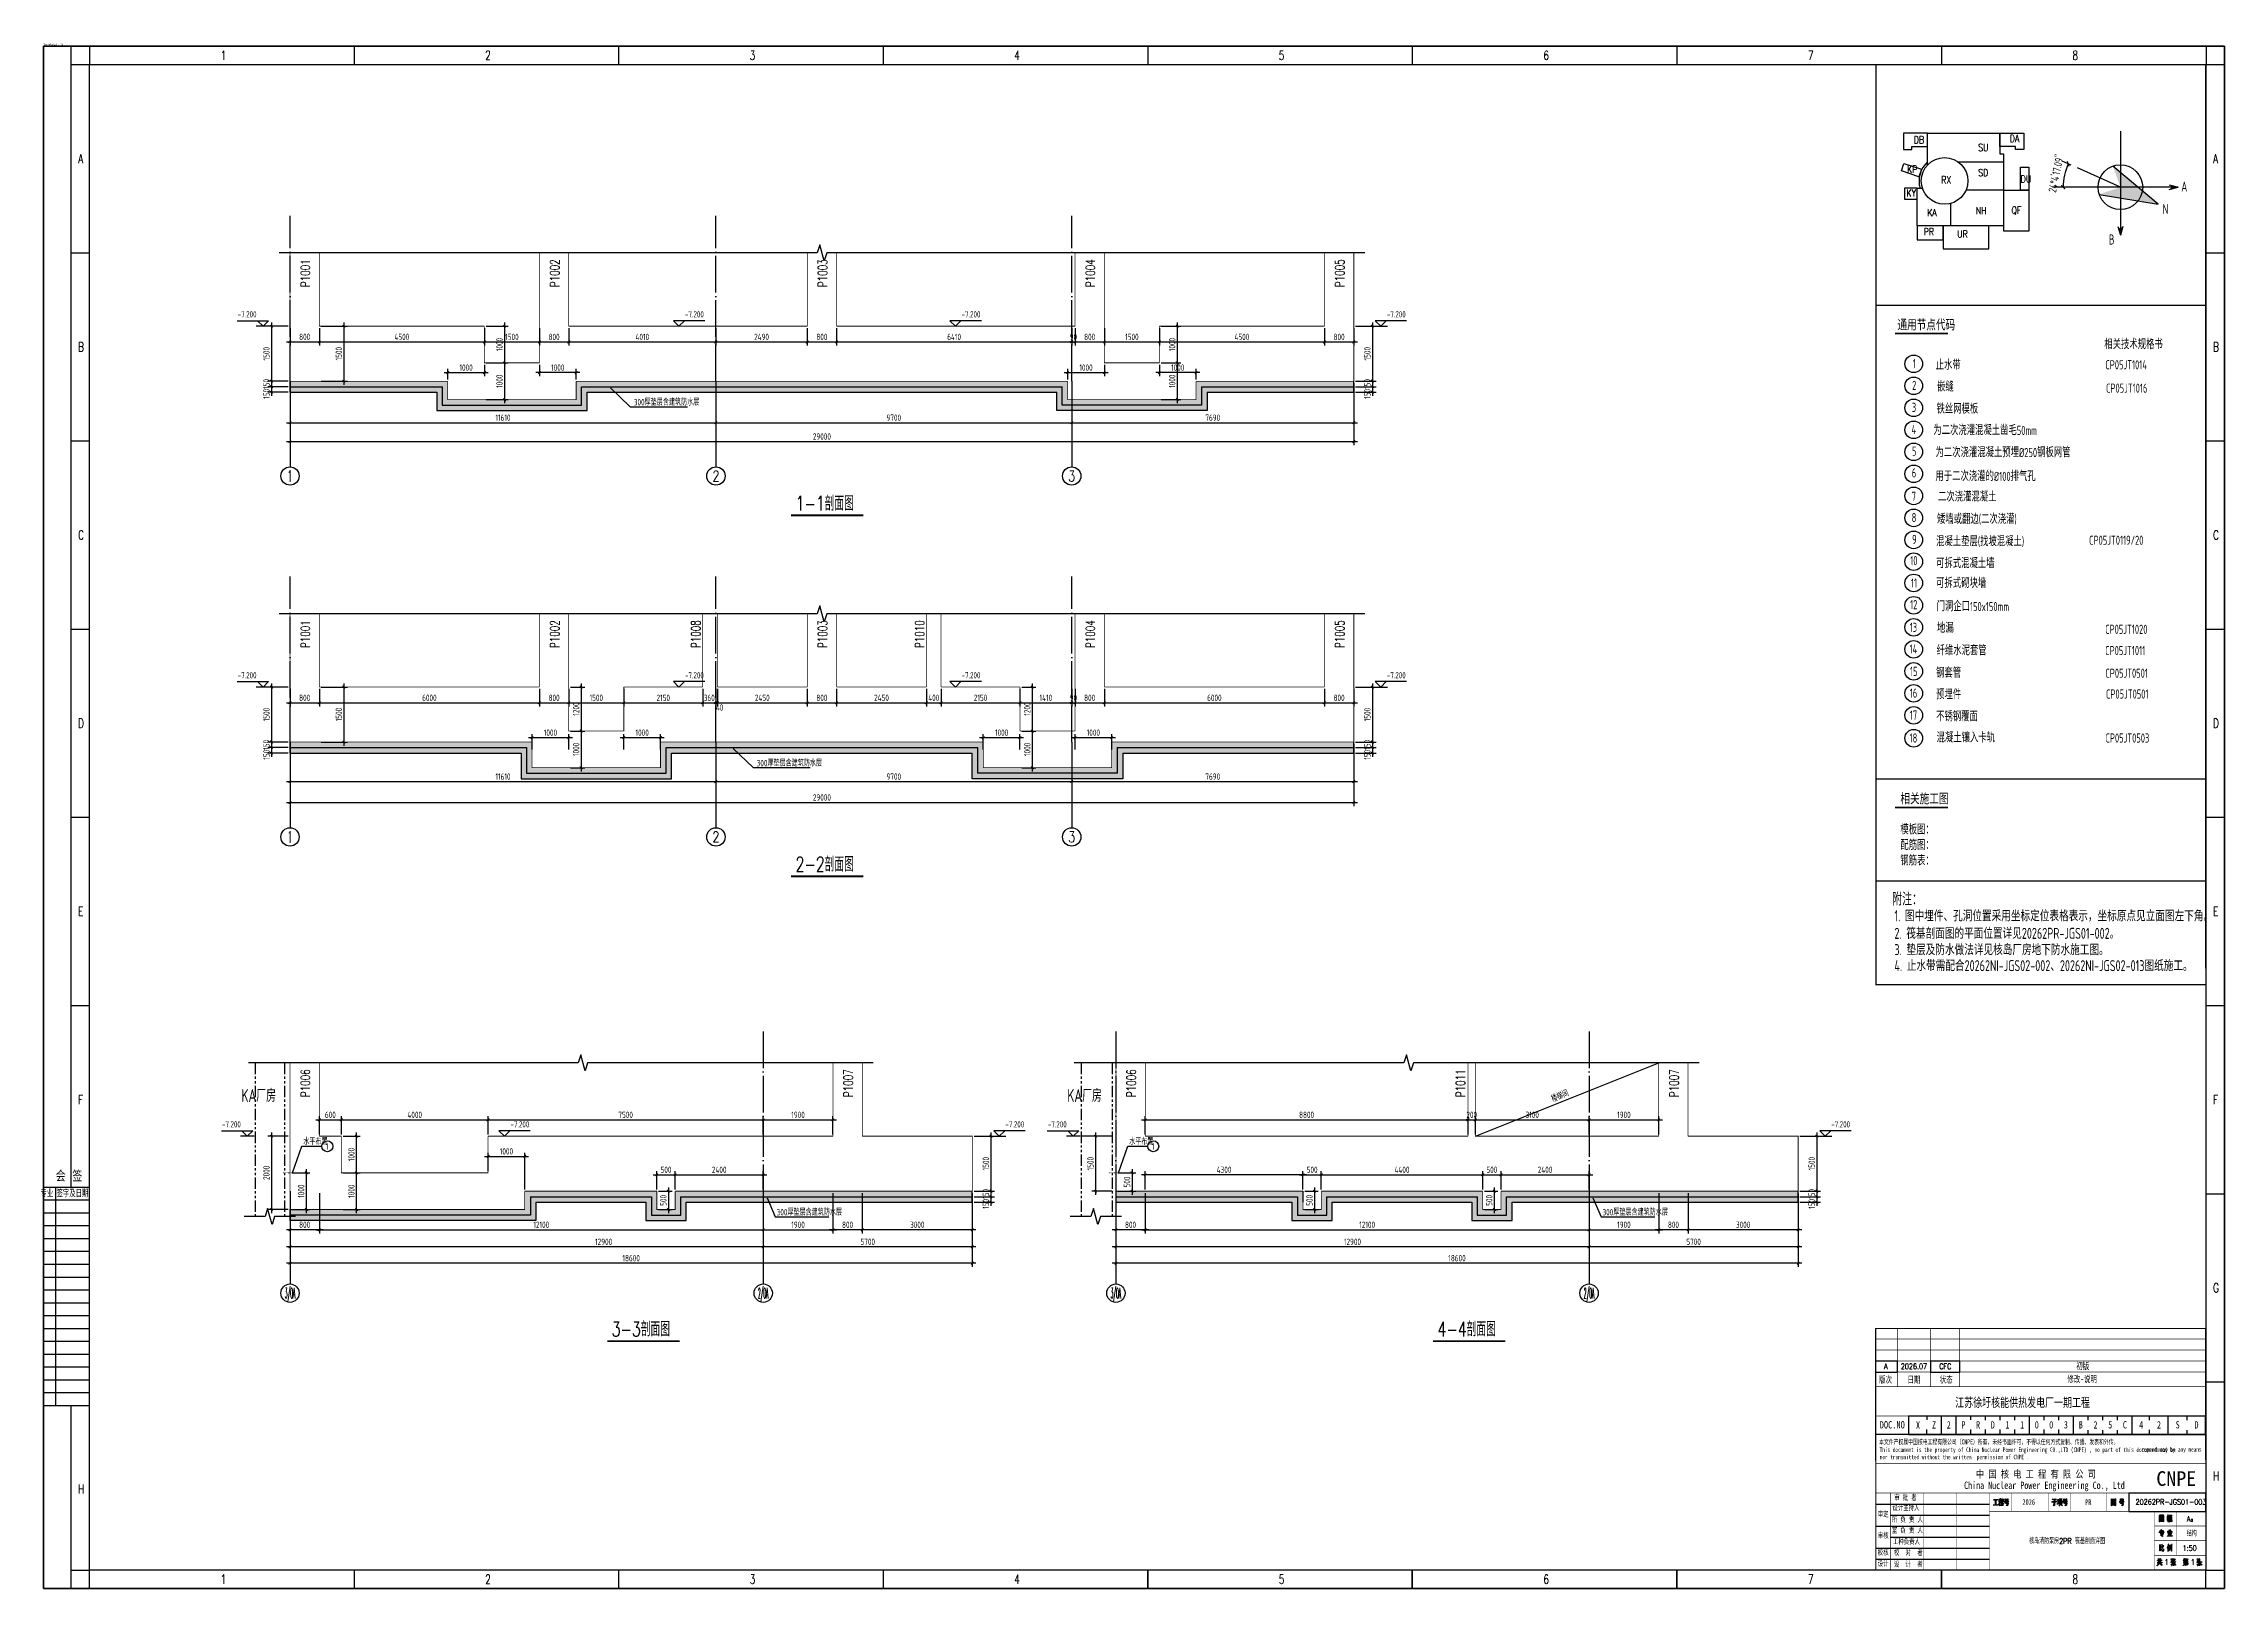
# Model space of a CAD drawing. Extents: x 214073 to 274589, y -287361 to -130190.
# Drawn here: x 215139 to 274589, y -287361 to -245241 of the extents above; entities that cross this region are included whole.
import ezdxf
from ezdxf.enums import TextEntityAlignment as Align

# ---------------------------------------------------------------- set-up
doc = ezdxf.new("R2010")
doc.units = 0
doc.header["$LTSCALE"] = 500
doc.header["$MEASUREMENT"] = 0
doc.linetypes.add('DOTE', pattern=[2.42, 2, -0.2, 0.02, -0.2])
doc.linetypes.add('PHANTOM2', pattern=[1.25, 0.625, -0.125, 0.125, -0.125, 0.125, -0.125])
doc.layers.get('0').update_dxf_attribs({"linetype": 'CONTINUOUS'})
doc.layers.get('Defpoints').update_dxf_attribs({"linetype": 'CONTINUOUS'})
for name, color, linetype in [('1', 7, 'CONTINUOUS'), ('1_3PR_CIVI_D', 7, 'CONTINUOUS'), ('1_3PR_CIVI_E', 7, 'CONTINUOUS'), ('AXIS', 3, 'CONTINUOUS'), ('AXIS_TEXT', 7, 'CONTINUOUS'), ('BORDER', 7, 'CONTINUOUS'), ('C-建筑坐标系', 7, 'CONTINUOUS'), ('C77(文本)', 7, 'CONTINUOUS'), ('PRDWWP_CenterLine', 7, 'CONTINUOUS'), ('PRDWWS', 7, 'CONTINUOUS'), ('PUB_TEXT', 7, 'CONTINUOUS'), ('TEXT', 7, 'CONTINUOUS'), ('THIN', 7, 'CONTINUOUS'), ('TK', 7, 'CONTINUOUS'), ('二次浇筑', 4, 'CONTINUOUS'), ('反应堆厂房墙线', 7, 'CONTINUOUS'), ('图框', 4, 'CONTINUOUS'), ('土建', 4, 'CONTINUOUS'), ('垫层', 7, 'CONTINUOUS'), ('墙号', 7, 'CONTINUOUS'), ('指北针', 3, 'CONTINUOUS'), ('止水带', 4, 'CONTINUOUS'), ('缩略图', 4, 'CONTINUOUS')]:
    doc.layers.add(name, color=color, linetype=linetype)
doc.layers.add('_TSZ_PLOT_MARK', color=1, linetype='CONTINUOUS', plot=False)
doc.styles.add('_TCH_AXIS', font='complex_.ttf', dxfattribs={"bigfont": 'GBCBIG'})
doc.styles.add('_TSZ_PLOT_MARK', font='tssdeng.shx', dxfattribs={"width": 0.7, "bigfont": 'tssdchn.shx'})
doc.styles.add('ACP1000普通样式', font='tssdeng.shx', dxfattribs={"width": 0.7, "bigfont": 'tssdchn.shx'})
doc.styles.add('COMPLEX', font='COMPLEX')
doc.styles.add('HZ', font='romans.shx', dxfattribs={"width": 0.7, "bigfont": 'hz.shx'})
doc.styles.add('RH', font='romans.shx', dxfattribs={"width": 0.7, "bigfont": 'hz.shx'})
doc.styles.add('romand', font='romand.shx', dxfattribs={"width": 0.7, "height": 200, "bigfont": 'OCHINESE.shx'})
doc.styles.add('ROMANDX', font='romand.shx', dxfattribs={"width": 0.7})
doc.styles.add('S1', font='tssdeng.shx', dxfattribs={"width": 0.7, "bigfont": 'tssdchn.shx'})
doc.styles.get("Standard").update_dxf_attribs({"font": 'romans1.shx', "width": 0.75, "bigfont": 'hz.shx'})
doc.styles.add('TSSD_Dimension', font='Tssdeng.shx', dxfattribs={"width": 0.7, "bigfont": 'tssdchn.shx'})
doc.styles.add('TSSD_Label', font='Tssdeng.shx', dxfattribs={"width": 0.7, "bigfont": 'hztxt.shx'})
doc.styles.add('TSSD_Rein', font='Tssdeng.shx', dxfattribs={"width": 0.7, "bigfont": 'hztxt.shx'})
doc.styles.add('宋体', font='', dxfattribs={"width": 0.7})
doc.styles.add('轴线', font='tssdeng.shx', dxfattribs={"width": 0.7, "bigfont": 'tssdchn.shx'})
doc.styles.get('宋体').set_extended_font_data('SimSun')
doc.dimstyles.new('_TCH_ARCH&&100', dxfattribs={"dimtxt": 175, "dimasz": 50, "dimexe": 100, "dimexo": 50, "dimgap": 50, "dimtad": 1, "dimdec": 0, "dimtxsty": 'TSSD_Rein', "dimblk": 'ARCHTICK', "dimcen": 2.5, "dimdle": 100, "dimclrd": 3, "dimclrt": 7, "dimazin": 2, "dimtfac": 1, "dimtdec": 0, "dimtix": 1, "dimtmove": 2, "dimatfit": 3, "dimarcsym": 0})
pattern_1 = [(50, (133916.93, -1413.23), (358.6301, -31.37607), [37.5, -412.5]), (355, (133916.93, -1413.23), (-69.37567, 376.09607), [30, -330]), (100.4514, (133946.82, -1415.85), (289.2547, 344.71977), [31.8701, -350.57106]), (46.1842, (133916.93, -1313.23), (533.6205, -82.7595), [56.25, -618.75]), (96.6356, (133961.4, -1320.13), (467.33135, 487.0589), [47.8051, -525.8565]), (351.1842, (133916.93, -1313.23), (467.331, 487.0593), [45, -495]), (21, (133966.93, -1338.23), (298.45353, -201.30945), [37.5, -412.5]), (326, (133966.93, -1338.23), (121.65767, 362.575), [30, -330]), (71.4514, (133991.8, -1355), (420.1113, 161.26525), [31.8701, -350.57106]), (37.5, (133916.93, -1413.23), (6.07993, 166.446927), [0, -326, 0, -335, 0, -331.25]), (7.5, (133916.93, -1413.23), (131.53477, 197.20586), [0, -191, 0, -318.5, 0, -126.25]), (327.5, (133805.43, -1413.23), (266.91122, -11.277436), [0, -125, 0, -390, 0, -517.5]), (317.5, (133755.43, -1413.23), (291.59308, 50.0525), [0, -162.5, 0, -259, 0, -367.5])]

msp = doc.modelspace()

# ---------------------------------------------------------------- texts
at = {"color": 0, "style": 'HZ', "width": 0.7}
for s, p in [('1', (219965.9, -245686.2)), ('2', (227177.9, -245686.2)), ('3', (234389.9, -245686.2)), ('4', (241601.9, -245686.2)), ('5', (248813.9, -245686.2)), ('6', (256025.9, -245686.2)), ('7', (263237.9, -245686.2)), ('8', (270449.9, -245686.2)), ('A', (216081.9, -248502.2)), ('A', (274281.9, -248502.2)), ('B', (216081.9, -253633.4)), ('B', (274281.9, -253633.4)), ('C', (216081.9, -258764.7)), ('C', (274281.9, -258764.7)), ('D', (216081.9, -263895.9)), ('D', (274281.9, -263895.9)), ('E', (216081.9, -269027.2)), ('E', (274281.9, -269027.2)), ('F', (216081.9, -274158.4)), ('F', (274281.9, -274158.4)), ('G', (274281.9, -279289.7)), ('H', (274281.9, -284420.9)), ('H', (216081.9, -284774.6)), ('1', (219965.9, -287236.2)), ('2', (227177.9, -287236.2)), ('3', (234389.9, -287236.2)), ('4', (241601.9, -287236.2)), ('5', (248813.9, -287236.2)), ('6', (256025.9, -287236.2)), ('7', (263237.9, -287236.2)), ('8', (270449.9, -287236.2))]:
    msp.add_text(s, height=250, dxfattribs=at).set_placement(p)
at = {"width": 0.7}
for s, height, style, p in [('1', 180, '轴线', (222831.9, -275402.8)), ('1', 180, '轴线', (245345.8, -275402.8)), ('2026.07', 150.16, 'ROMANDX', (265768.4, -281383.4))]:
    msp.add_text(s, height=height, dxfattribs=dict(at, style=style)).set_placement(p)
at = {"color": 0}
for s, height, style, width, p in [('会 签  ', 300, 'HZ', 0.9, (216016.3, -276269.3)), ('专业 签字及日期', 190, 'romand', 0.7, (215706.5, -276694))]:
    msp.add_text(s, height=height, dxfattribs=dict(at, style=style, width=width)).set_placement(p, align=Align.CENTER)
at = {"style": 'romand', "width": 0.7}
for s, height, p in [('A', 150.2, (265359.3, -281306.6)), ('CFC', 150.16, (266982, -281306.6))]:
    msp.add_text(s, height=height, rotation=0.036286, dxfattribs=at).set_placement(p, align=Align.MIDDLE_CENTER)
at = {"color": 0, "linetype": 'Continuous', "style": '宋体', "width": 0.7}
msp.add_text('江苏徐圩核能供热发电厂一期工程', height=250, dxfattribs=at).set_placement((267250.6, -282414.9))
at = {"linetype": 'Continuous', "attachment_point": 5, "style": '宋体'}
for s, width, insert, char_height in [('X', 5.775, (266237.1, -282909.6), 200), ('Z', 6.76, (266675.6, -282901.7), 200), ('2', 6.76, (267075.6, -282901.7), 200), ('P', 6.76, (267475.6, -282901.7), 200), ('R', 6.76, (267875.6, -282901.7), 200), ('D', 6.76, (268275.6, -282901.7), 200), ('1', 6.76, (268675.6, -282901.7), 200), ('1', 6.76, (269075.6, -282901.7), 200), ('0', 6.76, (269475.6, -282901.7), 200), ('B', 6.76, (270675.6, -282901.7), 200), ('2', 6.76, (271075.6, -282901.7), 200), ('5', 6.76, (271475.6, -282901.7), 200), ('C', 6.76, (271875.6, -282901.7), 200), ('4', 6.76, (272321.2, -282901.7), 200), ('2', 6.76, (272806.6, -282901.7), 200), ('S', 6.76, (273316.7, -282901.7), 200), ('D', 6.76, (273829, -282901.7), 200), ('2026', 17.309, (269255.3, -285008.1), 150), ('PR', 17.309, (270878.7, -285008.1), 150)]:
    msp.add_mtext_dynamic_manual_height_columns(s, width=width, gutter_width=1, heights=[0], dxfattribs=dict(at, insert=insert, char_height=char_height))
at = {"color": 4, "linetype": 'Continuous', "char_height": 200, "attachment_point": 5, "style": '宋体'}
for s, width, insert in [('0', 100, (269868.8, -282900.7)), ('3', 6.76, (270268.8, -282900.7))]:
    msp.add_mtext_dynamic_manual_height_columns(s, width=width, gutter_width=1, heights=[0], dxfattribs=dict(at, insert=insert))
at = {"char_height": 150, "attachment_point": 1, "style": '宋体'}
for s, width, insert in [('\\pi0.74691;审定', 427.145, (265139.5, -285256.8)), ('\\pi0.26534;设计主持人', 866.471, (265540.9, -285083.1)), ('\\pi3.28125;审 批 者', 695.692, (265586.4, -284806.6)), ('\\pi0.73524;审核', 380.574, (265139.5, -285842.5)), ('\\pi1.73535;所 负 责 人', 912.755, (265522.7, -285403)), ('\\pi1.75875;室 负 责 人', 817.613, (265522.7, -285694.7)), ('\\pi0.69441;校核', 370.225, (265139.5, -286298.8)), ('\\pi0.2595;工种负责人', 845.133, (265554.5, -286004.5)), ('\\pi0.2595;校  对  者', 845.133, (265579.6, -286304.5)), ('\\pi0.68858;设计', 365.05, (265139.5, -286603.8)), ('\\pi0.2595;设  计  者', 845.133, (265579.6, -286621.8))]:
    msp.add_mtext_dynamic_manual_height_columns(s, width=width, gutter_width=1, heights=[0], dxfattribs=dict(at, insert=insert))
at = {"layer": '1', "color": 0, "style": '宋体', "width": 0.7}
msp.add_text('初版', height=180.2, dxfattribs=at).set_placement((270553.2, -281388.4))
at = {"layer": '1', "color": 7, "style": '宋体'}
for s, height, width, p in [('版次', 180, 0.7, (265177, -281757.8)), ('日期 ', 180, 0.7, (265949.6, -281757.8)), ('状态', 180, 0.7, (266828.3, -281757.8)), ('修改-说明', 180, 0.7, (270306.4, -281743)), ('DOC.NO', 200, 0.8, (265192.5, -283000.5)), ('中 国 核 电 工 程 有 限 公 司', 200, 0.8, (267819, -284344.7)), ('China Nuclear Power Engineering Co., Ltd', 200, 0.7, (267492.5, -284649.9))]:
    msp.add_text(s, height=height, dxfattribs=dict(at, width=width)).set_placement(p)
at = {"layer": '1', "color": 7, "ltscale": 0.8, "style": '宋体', "width": 0.7}
for s, height, p in [('本文件产权属中国核电工程有限公司（CNPE）所有，未经书面许可，不得以任何方式复制、传播、发表和外传。', 135, (265175.2, -283433.2)), ('This document is the property of China Nuclear Power Engineering CO.,LTD (CNPE) , no part of this document may be', 125, (265191, -283643)), ('reproduced by any means , ', 125, (272323.2, -283632.9)), ('nor transmitted without the written  permission of CNPE .', 125, (265195.7, -283841.9))]:
    msp.add_text(s, height=height, dxfattribs=at).set_placement(p)
at = {"layer": '1_3PR_CIVI_E', "color": 7, "style": 'romand', "width": 0.7}
for s, p in [('P1001', (222398.8, -251880.5)), ('P1002', (229198.8, -251880.5)), ('P1003', (236498.8, -251880.5)), ('P1004', (243798.8, -251880.5)), ('P1005', (250598.8, -251880.5)), ('P1001', (222398.8, -261720.8)), ('P1002', (229198.8, -261720.8)), ('P1008', (233044.7, -261720.8)), ('P1003', (236498.8, -261720.8)), ('P1010', (239144.8, -261720.8)), ('P1004', (243798.8, -261720.8)), ('P1005', (250598.8, -261720.8)), ('P1006', (222398.8, -273965.9)), ('P1007', (237198.8, -273965.9)), ('P1006', (244912.7, -273965.9)), ('P1011', (253889.7, -273965.9)), ('P1007', (259712.7, -273965.9))]:
    msp.add_text(s, height=250, rotation=90, dxfattribs=at).set_placement(p)
at = {"layer": '1_3PR_CIVI_E', "color": 0, "linetype": 'ByBlock', "style": 'TSSD_Label', "width": 0.7}
for p in [(220943.8, -252758.8), (233137.6, -252758.8), (240677.5, -252758.8), (252272, -252758.8), (220943.8, -262599.1), (233137.6, -262599.1), (240677.5, -262599.1), (252272, -262599.1), (220516.3, -274844.1), (228379.9, -274844.1), (241872, -274844.1), (243030.2, -274844.1), (264385.9, -274844.1)]:
    msp.add_text('-7.200', height=170, dxfattribs=at).set_placement(p, align=Align.BOTTOM_RIGHT)
at = {"layer": '1_3PR_CIVI_E', "color": 7, "style": 'romand', "width": 0.7}
for s, p in [('1-1剖面图', (235638.8, -257975)), ('2-2剖面图', (235638.8, -267815.3)), ('3-3剖面图', (230625, -280489.7)), ('4-4剖面图', (253138.9, -280489.7))]:
    msp.add_text(s, height=400, dxfattribs=at).set_placement(p)
at = {"layer": '1_3PR_CIVI_E', "color": 0, "linetype": 'ByBlock', "style": 'TSSD_Label', "width": 0.7}
msp.add_text('楼梯间', height=170, rotation=22.525608, dxfattribs=at).set_placement((256752.3, -273974.9), align=Align.BOTTOM_RIGHT)
at = {"layer": '_TSZ_PLOT_MARK', "style": '_TSZ_PLOT_MARK'}
msp.add_text('T(1189*841)_1:50', height=50, dxfattribs=at).set_placement((215139.2, -245311.2), align=Align.BOTTOM_LEFT)
msp.add_text('T(1189*841)_1:50', height=50, dxfattribs=at).set_placement((215139.2, -245311.2), align=Align.BOTTOM_LEFT)
msp.add_text('T(1189*841)_1:50', height=50, dxfattribs=at).set_placement((215139.2, -245311.2), align=Align.BOTTOM_LEFT)
at = {"layer": 'C77(文本)', "style": 'S1', "width": 0.7}
for s, height, p in [('通用节点代码', 300, (265675.3, -253061.5)), ('相关施工图', 300, (265756.8, -265982.1)), ('附注：', 350, (265534.7, -268742.4))]:
    msp.add_text(s, height=height, dxfattribs=at).set_placement(p)
at = {"layer": 'C77(文本)', "color": 4, "style": 'S1', "width": 0.7}
for s, p in [('1', (266096.5, -254089.8)), ('相关技术规格书', (271316.9, -253569.2)), ('2', (266076.7, -254684.3)), ('止水带', (266720.8, -254132.8)), ('CP05JT1014', (271344.8, -254122.9)), ('3', (266069.4, -255284.7)), ('嵌缝', (266754.6, -254725.4)), ('CP05JT1016', (271362.4, -254760.3)), ('4', (266061, -255885.7)), ('铁丝网模板', (266741.7, -255328.1)), ('5', (266076.2, -256479.1)), (' 为二次浇灌混凝土凿毛50mm', (266548.5, -255912.5)), ('6', (266068.1, -257069.6)), ('为二次浇灌混凝土预埋%%C250钢板网管', (266715, -256515.7)), ('用于二次浇灌的%%c100排气孔', (266712.8, -257165.7)), ('7', (266064.8, -257706.4)), ('二次浇灌混凝土', (266782.1, -257727.1)), ('8', (266064.6, -258290)), ('矮墙或翻边(二次浇灌)', (266756.5, -258334)), ('9', (266077.5, -258884.2)), ('混凝土垫层(找坡混凝土)', (266730.9, -258943.4)), ('CP05JT0119/20', (270903.1, -258907.2)), ('10', (266025.9, -259463.7)), ('可拆式混凝土墙', (266730.9, -259538.8)), ('11', (266044.3, -260075.1)), ('可拆式砌块墙', (266730.9, -260080.7)), ('12', (266022.4, -260663.5)), ('门洞企口150x150mm', (266743.7, -260715.4)), ('13', (266010.6, -261282)), ('地漏', (266756.5, -261303.3)), ('CP05JT1020', (271340.1, -261335.4)), ('14', (266007.6, -261871.7)), ('纤维水泥套管', (266743.7, -261915.3)), ('CP05JT1011', (271340.1, -261915.1)), ('15', (266017.9, -262482.4)), ('钢套管', (266730.9, -262527.3)), ('CP05JT0501', (271345.5, -262533.3)), ('16', (266012.8, -263074.7)), ('预埋件', (266730.9, -263117.2)), ('CP05JT0501', (271361.2, -263100.5)), ('17', (266012.8, -263674.3)), ('不锈钢覆面', (266730.9, -263716.8)), ('18', (266007.6, -264299.6)), ('混凝土镶入卡轨', (266743.7, -264294.3)), ('CP05JT0503', (271348.8, -264299.8)), ('模板图：', (265756.5, -266801.8)), ('钢筋表：', (265756.5, -267646.4)), ('配筋图：', (265756.5, -267224))]:
    msp.add_text(s, height=250, dxfattribs=at).set_placement(p)
at = {"layer": 'PUB_TEXT', "color": 7, "style": '宋体'}
msp.add_text('CNPE', height=400, dxfattribs=at).set_placement((272732.9, -284566))
at = {"layer": 'TEXT', "color": 0, "style": 'ACP1000普通样式', "width": 0.7}
for s, p in [('1. 图中埋件、孔洞位置采用坐标定位表格表示，坐标原点见立面图左下角。', (265594.3, -269263.6)), ('2. 筏基剖面图的平面位置详见20262PR-JGS01-002。', (265594.3, -269740.3)), ('3. 垫层及防水做法详见核岛厂房地下防水施工图。', (265594.3, -270186.1)), ('4. 止水带需配合20262NI-JGS02-002、20262NI-JGS02-013图纸施工。', (265594.3, -270621.5))]:
    msp.add_text(s, height=300, dxfattribs=at).set_placement(p, align=Align.BOTTOM_LEFT)
at = {"layer": 'THIN', "style": 'TSSD_Label', "width": 0.7}
for s, p in [('300厚垫层含建筑防水层', (231229.2, -255107.1)), ('300厚垫层含建筑防水层', (234577.9, -264947.3)), ('水平布置', (222218.7, -275270.5)), ('水平布置', (244732.6, -275270.5)), ('300厚垫层含建筑防水层', (235122.7, -277192.4)), ('300厚垫层含建筑防水层', (257636.6, -277192.4))]:
    msp.add_text(s, height=175, dxfattribs=at).set_placement(p)
at = {"layer": 'TK', "color": 4, "width": 0.7}
for s, height, style, p in [('20262PR-JGS01-003', 150, 'romand', (272169.9, -285076.8)), ('结构', 150, 'romand', (273564.6, -285938.6)), ('A  ', 150, 'romand', (273564.6, -285538.6)), ('0', 66.7, 'romand', (273677, -285538.6)), ('核岛消防泵房2PR 筏基剖面详图', 150, 'RH', (269265.5, -286144.3)), ('1:50', 150, 'romand', (273449.8, -286338.5)), ('1', 150, 'romand', (272955.4, -286718.7)), ('1', 150, 'romand', (273673.3, -286718.7))]:
    msp.add_text(s, height=height, dxfattribs=dict(at, style=style)).set_placement(p)
at = {"layer": '墙号', "color": 7, "style": 'S1', "width": 0.7}
for p in [(220531.4, -274097.5), (243045.4, -274097.5)]:
    msp.add_text('KA厂房', height=350, dxfattribs=at).set_placement(p)

# ---------------------------------------------------------------- blocks, each defined once
blk = doc.blocks.new('_AXISO')
blk.add_circle((0, 0), 0.5)
at = {"layer": 'AXIS_TEXT', "style": 'COMPLEX', "width": 1.041667}
blk.add_attdef('A', text='', height=0.56, dxfattribs=at).set_placement((-0.25, -0.28), (0.25, -0.28), align=Align.FIT)
blk = doc.blocks.new('_ArchTick')
at = {"color": 0, "const_width": 0.5}
blk.add_lwpolyline([(-0.71, -0.71), (0.71, 0.71)], dxfattribs=at)
blk = doc.blocks.new('*D2607')
at = {"layer": '1_3PR_CIVI_E', "color": 0, "linetype": 'ByBlock', "lineweight": -2, "transparency": 16777216}
for p, q in [((221856, -276581), (221856, -278595)), ((240456, -276581), (240456, -278595))]:
    blk.add_line(p, q, dxfattribs=at)
at = {"layer": '1_3PR_CIVI_E', "color": 3, "linetype": 'ByBlock', "lineweight": -2, "transparency": 16777216}
blk.add_line((240556, -278495), (221756, -278495), dxfattribs=at)
at = {"layer": 'Defpoints', "color": 0, "linetype": 'ByBlock', "transparency": 16777216}
for p in [(221856, -276531), (240456, -276531), (221856, -278495)]:
    blk.add_point(p, dxfattribs=at)
at = {"layer": '1_3PR_CIVI_E', "color": 3, "linetype": 'ByBlock', "lineweight": -2, "transparency": 16777216, "xscale": 50, "yscale": 50, "zscale": 50, "rotation": 180}
blk.add_blockref('_ArchTick', (221856, -278495), dxfattribs=at)
at = {"layer": '1_3PR_CIVI_E', "color": 3, "linetype": 'ByBlock', "lineweight": -2, "transparency": 16777216, "xscale": 50, "yscale": 50, "zscale": 50}
blk.add_blockref('_ArchTick', (240456, -278495), dxfattribs=at)
at = {"layer": '1_3PR_CIVI_E', "color": 7, "linetype": 'ByBlock', "transparency": 16777216, "insert": (231156, -278357), "char_height": 175, "attachment_point": 5, "style": 'TSSD_Rein'}
blk.add_mtext('\\A1;18600', dxfattribs=at)
blk = doc.blocks.new('*D2608')
at = {"layer": '1_3PR_CIVI_E', "color": 0, "linetype": 'ByBlock', "lineweight": -2, "transparency": 16777216}
for p, q in [((221856, -276581), (221856, -278148)), ((234756, -276581), (234756, -278148))]:
    blk.add_line(p, q, dxfattribs=at)
at = {"layer": '1_3PR_CIVI_E', "color": 3, "linetype": 'ByBlock', "lineweight": -2, "transparency": 16777216}
blk.add_line((234856, -278048), (221756, -278048), dxfattribs=at)
at = {"layer": 'Defpoints', "color": 0, "linetype": 'ByBlock', "transparency": 16777216}
for p in [(221856, -276531), (234756, -276531), (221856, -278048)]:
    blk.add_point(p, dxfattribs=at)
at = {"layer": '1_3PR_CIVI_E', "color": 3, "linetype": 'ByBlock', "lineweight": -2, "transparency": 16777216, "xscale": 50, "yscale": 50, "zscale": 50}
for p, rotation in [((221856, -278048), 179.9999999999995), ((234756, -278048), 359.9999999999995)]:
    blk.add_blockref('_ArchTick', p, dxfattribs=dict(at, rotation=rotation))
at = {"layer": '1_3PR_CIVI_E', "color": 7, "linetype": 'ByBlock', "transparency": 16777216, "insert": (230406, -277911), "char_height": 175, "attachment_point": 5, "style": 'TSSD_Rein'}
blk.add_mtext('\\A1;12900', dxfattribs=at)
blk = doc.blocks.new('*D2609')
at = {"layer": '1_3PR_CIVI_E', "color": 0, "linetype": 'ByBlock', "lineweight": -2, "transparency": 16777216}
for p, q in [((221856, -276581), (221856, -277684)), ((222656, -276581), (222656, -277684))]:
    blk.add_line(p, q, dxfattribs=at)
at = {"layer": '1_3PR_CIVI_E', "color": 3, "linetype": 'ByBlock', "lineweight": -2, "transparency": 16777216}
blk.add_line((222756, -277584), (221756, -277584), dxfattribs=at)
at = {"layer": 'Defpoints', "color": 0, "linetype": 'ByBlock', "transparency": 16777216}
for p in [(221856, -276531, 0), (222656, -276531, 0), (221856, -277584)]:
    blk.add_point(p, dxfattribs=at)
at = {"layer": '1_3PR_CIVI_E', "color": 3, "linetype": 'ByBlock', "lineweight": -2, "transparency": 16777216, "xscale": 50, "yscale": 50, "zscale": 50, "rotation": 180}
blk.add_blockref('_ArchTick', (221856, -277584), dxfattribs=at)
at = {"layer": '1_3PR_CIVI_E', "color": 3, "linetype": 'ByBlock', "lineweight": -2, "transparency": 16777216, "xscale": 50, "yscale": 50, "zscale": 50}
blk.add_blockref('_ArchTick', (222656, -277584), dxfattribs=at)
at = {"layer": '1_3PR_CIVI_E', "color": 7, "linetype": 'ByBlock', "transparency": 16777216, "insert": (222256, -277446), "char_height": 175, "attachment_point": 5, "style": 'TSSD_Rein'}
blk.add_mtext('\\A1;800', dxfattribs=at)
blk = doc.blocks.new('*D2610')
at = {"layer": '1_3PR_CIVI_E', "color": 0, "linetype": 'ByBlock', "lineweight": -2, "transparency": 16777216}
for p, q in [((222656, -276581), (222656, -277684)), ((234756, -276581), (234756, -277684))]:
    blk.add_line(p, q, dxfattribs=at)
at = {"layer": '1_3PR_CIVI_E', "color": 3, "linetype": 'ByBlock', "lineweight": -2, "transparency": 16777216}
blk.add_line((222556, -277584), (234856, -277584), dxfattribs=at)
at = {"layer": 'Defpoints', "color": 0, "linetype": 'ByBlock', "transparency": 16777216}
for p in [(222656, -276531, 0), (234756, -276531, 0), (234756, -277584)]:
    blk.add_point(p, dxfattribs=at)
at = {"layer": '1_3PR_CIVI_E', "color": 3, "linetype": 'ByBlock', "lineweight": -2, "transparency": 16777216, "xscale": 50, "yscale": 50, "zscale": 50, "rotation": 180}
blk.add_blockref('_ArchTick', (222656, -277584), dxfattribs=at)
at = {"layer": '1_3PR_CIVI_E', "color": 3, "linetype": 'ByBlock', "lineweight": -2, "transparency": 16777216, "xscale": 50, "yscale": 50, "zscale": 50}
blk.add_blockref('_ArchTick', (234756, -277584), dxfattribs=at)
at = {"layer": '1_3PR_CIVI_E', "color": 7, "linetype": 'ByBlock', "transparency": 16777216, "insert": (228706, -277446), "char_height": 175, "attachment_point": 5, "style": 'TSSD_Rein'}
blk.add_mtext('\\A1;12100', dxfattribs=at)
blk = doc.blocks.new('*D2611')
at = {"layer": '1_3PR_CIVI_E', "color": 0, "linetype": 'ByBlock', "lineweight": -2, "transparency": 16777216}
for p, q in [((234756, -276581), (234756, -277684)), ((236656, -276581), (236656, -277684))]:
    blk.add_line(p, q, dxfattribs=at)
at = {"layer": '1_3PR_CIVI_E', "color": 3, "linetype": 'ByBlock', "lineweight": -2, "transparency": 16777216}
blk.add_line((234656, -277584), (236756, -277584), dxfattribs=at)
at = {"layer": 'Defpoints', "color": 0, "linetype": 'ByBlock', "transparency": 16777216}
for p in [(234756, -276531, 0), (236656, -276531, 0), (236656, -277584)]:
    blk.add_point(p, dxfattribs=at)
at = {"layer": '1_3PR_CIVI_E', "color": 3, "linetype": 'ByBlock', "lineweight": -2, "transparency": 16777216, "xscale": 50, "yscale": 50, "zscale": 50, "rotation": 180}
blk.add_blockref('_ArchTick', (234756, -277584), dxfattribs=at)
at = {"layer": '1_3PR_CIVI_E', "color": 3, "linetype": 'ByBlock', "lineweight": -2, "transparency": 16777216, "xscale": 50, "yscale": 50, "zscale": 50}
blk.add_blockref('_ArchTick', (236656, -277584), dxfattribs=at)
at = {"layer": '1_3PR_CIVI_E', "color": 7, "linetype": 'ByBlock', "transparency": 16777216, "insert": (235706, -277446), "char_height": 175, "attachment_point": 5, "style": 'TSSD_Rein'}
blk.add_mtext('\\A1;1900', dxfattribs=at)
blk = doc.blocks.new('*D2612')
at = {"layer": '1_3PR_CIVI_E', "color": 0, "linetype": 'ByBlock', "lineweight": -2, "transparency": 16777216}
for p, q in [((236656, -276581), (236656, -277684)), ((237456, -276581), (237456, -277684))]:
    blk.add_line(p, q, dxfattribs=at)
at = {"layer": '1_3PR_CIVI_E', "color": 3, "linetype": 'ByBlock', "lineweight": -2, "transparency": 16777216}
blk.add_line((237556, -277584), (236556, -277584), dxfattribs=at)
at = {"layer": 'Defpoints', "color": 0, "linetype": 'ByBlock', "transparency": 16777216}
for p in [(236656, -276531, 0), (237456, -276531, 0), (236656, -277584)]:
    blk.add_point(p, dxfattribs=at)
at = {"layer": '1_3PR_CIVI_E', "color": 3, "linetype": 'ByBlock', "lineweight": -2, "transparency": 16777216, "xscale": 50, "yscale": 50, "zscale": 50, "rotation": 180}
blk.add_blockref('_ArchTick', (236656, -277584), dxfattribs=at)
at = {"layer": '1_3PR_CIVI_E', "color": 3, "linetype": 'ByBlock', "lineweight": -2, "transparency": 16777216, "xscale": 50, "yscale": 50, "zscale": 50}
blk.add_blockref('_ArchTick', (237456, -277584), dxfattribs=at)
at = {"layer": '1_3PR_CIVI_E', "color": 7, "linetype": 'ByBlock', "transparency": 16777216, "insert": (237056, -277446), "char_height": 175, "attachment_point": 5, "style": 'TSSD_Rein'}
blk.add_mtext('\\A1;800', dxfattribs=at)
blk = doc.blocks.new('*D2613')
at = {"layer": '1_3PR_CIVI_E', "color": 0, "linetype": 'ByBlock', "lineweight": -2, "transparency": 16777216}
for p, q in [((237456, -276581), (237456, -277684)), ((240456, -276581), (240456, -277684))]:
    blk.add_line(p, q, dxfattribs=at)
at = {"layer": '1_3PR_CIVI_E', "color": 3, "linetype": 'ByBlock', "lineweight": -2, "transparency": 16777216}
blk.add_line((240556, -277584), (237356, -277584), dxfattribs=at)
at = {"layer": 'Defpoints', "color": 0, "linetype": 'ByBlock', "transparency": 16777216}
for p in [(237456, -276531, 0), (240456, -276531, 0), (237456, -277584)]:
    blk.add_point(p, dxfattribs=at)
at = {"layer": '1_3PR_CIVI_E', "color": 3, "linetype": 'ByBlock', "lineweight": -2, "transparency": 16777216, "xscale": 50, "yscale": 50, "zscale": 50, "rotation": 180}
blk.add_blockref('_ArchTick', (237456, -277584), dxfattribs=at)
at = {"layer": '1_3PR_CIVI_E', "color": 3, "linetype": 'ByBlock', "lineweight": -2, "transparency": 16777216, "xscale": 50, "yscale": 50, "zscale": 50}
blk.add_blockref('_ArchTick', (240456, -277584), dxfattribs=at)
at = {"layer": '1_3PR_CIVI_E', "color": 7, "linetype": 'ByBlock', "transparency": 16777216, "insert": (238956, -277446), "char_height": 175, "attachment_point": 5, "style": 'TSSD_Rein'}
blk.add_mtext('\\A1;3000', dxfattribs=at)
blk = doc.blocks.new('*D2614')
at = {"layer": '1_3PR_CIVI_E', "color": 0, "linetype": 'ByBlock', "lineweight": -2, "transparency": 16777216}
for p, q in [((234756, -276581), (234756, -278148)), ((240456, -276581), (240456, -278148))]:
    blk.add_line(p, q, dxfattribs=at)
at = {"layer": '1_3PR_CIVI_E', "color": 3, "linetype": 'ByBlock', "lineweight": -2, "transparency": 16777216}
blk.add_line((240556, -278048), (234656, -278048), dxfattribs=at)
at = {"layer": 'Defpoints', "color": 0, "linetype": 'ByBlock', "transparency": 16777216}
for p in [(234756, -276531), (240456, -276531), (234756, -278048)]:
    blk.add_point(p, dxfattribs=at)
at = {"layer": '1_3PR_CIVI_E', "color": 3, "linetype": 'ByBlock', "lineweight": -2, "transparency": 16777216, "xscale": 50, "yscale": 50, "zscale": 50, "rotation": 180}
blk.add_blockref('_ArchTick', (234756, -278048), dxfattribs=at)
at = {"layer": '1_3PR_CIVI_E', "color": 3, "linetype": 'ByBlock', "lineweight": -2, "transparency": 16777216, "xscale": 50, "yscale": 50, "zscale": 50}
blk.add_blockref('_ArchTick', (240456, -278048), dxfattribs=at)
at = {"layer": '1_3PR_CIVI_E', "color": 7, "linetype": 'ByBlock', "transparency": 16777216, "insert": (237606, -277911), "char_height": 175, "attachment_point": 5, "style": 'TSSD_Rein'}
blk.add_mtext('\\A1;5700', dxfattribs=at)
blk = doc.blocks.new('*D2615')
at = {"layer": '1_3PR_CIVI_E', "color": 0, "linetype": 'ByBlock', "lineweight": -2, "transparency": 16777216}
for p, q in [((223306, -275031), (223767, -275031)), ((223306, -276031), (223767, -276031))]:
    blk.add_line(p, q, dxfattribs=at)
at = {"layer": '1_3PR_CIVI_E', "color": 3, "linetype": 'ByBlock', "lineweight": -2, "transparency": 16777216}
blk.add_line((223667, -276131), (223667, -274931), dxfattribs=at)
at = {"layer": 'Defpoints', "color": 0, "linetype": 'ByBlock', "transparency": 16777216}
for p in [(223256, -275031), (223667, -275031), (223256, -276031)]:
    blk.add_point(p, dxfattribs=at)
at = {"layer": '1_3PR_CIVI_E', "color": 3, "linetype": 'ByBlock', "lineweight": -2, "transparency": 16777216, "xscale": 50, "yscale": 50, "zscale": 50}
for p, rotation in [((223667, -275031), 90), ((223667, -276031), 270)]:
    blk.add_blockref('_ArchTick', p, dxfattribs=dict(at, rotation=rotation))
at = {"layer": '1_3PR_CIVI_E', "color": 7, "linetype": 'ByBlock', "transparency": 16777216, "insert": (223529, -275531), "char_height": 175, "attachment_point": 5, "rotation": 90, "style": 'TSSD_Rein'}
blk.add_mtext('\\A1;1000', dxfattribs=at)
blk = doc.blocks.new('*D2616')
at = {"layer": '1_3PR_CIVI_E', "color": 3, "linetype": 'ByBlock', "lineweight": -2, "transparency": 16777216}
blk.add_line((222556, -274587), (223356, -274587), dxfattribs=at)
at = {"layer": '1_3PR_CIVI_E', "color": 0, "linetype": 'ByBlock', "lineweight": -2, "transparency": 16777216}
for p, q in [((222656, -274981), (222656, -274487)), ((223256, -274981), (223256, -274487))]:
    blk.add_line(p, q, dxfattribs=at)
at = {"layer": 'Defpoints', "color": 0, "linetype": 'ByBlock', "transparency": 16777216}
for p in [(223256, -274587), (222656, -275031), (223256, -275031)]:
    blk.add_point(p, dxfattribs=at)
at = {"layer": '1_3PR_CIVI_E', "color": 3, "linetype": 'ByBlock', "lineweight": -2, "transparency": 16777216, "xscale": 50, "yscale": 50, "zscale": 50, "rotation": 180}
blk.add_blockref('_ArchTick', (222656, -274587), dxfattribs=at)
at = {"layer": '1_3PR_CIVI_E', "color": 3, "linetype": 'ByBlock', "lineweight": -2, "transparency": 16777216, "xscale": 50, "yscale": 50, "zscale": 50}
blk.add_blockref('_ArchTick', (223256, -274587), dxfattribs=at)
at = {"layer": '1_3PR_CIVI_E', "color": 7, "linetype": 'ByBlock', "transparency": 16777216, "insert": (222956, -274449), "char_height": 175, "attachment_point": 5, "style": 'TSSD_Rein'}
blk.add_mtext('\\A1;600', dxfattribs=at)
blk = doc.blocks.new('*D2617')
at = {"layer": '1_3PR_CIVI_E', "color": 3, "linetype": 'ByBlock', "lineweight": -2, "transparency": 16777216}
blk.add_line((223156, -274587), (227356, -274587), dxfattribs=at)
at = {"layer": '1_3PR_CIVI_E', "color": 0, "linetype": 'ByBlock', "lineweight": -2, "transparency": 16777216}
for p, q in [((223256, -274981), (223256, -274487)), ((227256, -274981), (227256, -274487))]:
    blk.add_line(p, q, dxfattribs=at)
at = {"layer": 'Defpoints', "color": 0, "linetype": 'ByBlock', "transparency": 16777216}
for p in [(227256, -274587), (223256, -275031), (227256, -275031)]:
    blk.add_point(p, dxfattribs=at)
at = {"layer": '1_3PR_CIVI_E', "color": 3, "linetype": 'ByBlock', "lineweight": -2, "transparency": 16777216, "xscale": 50, "yscale": 50, "zscale": 50, "rotation": 180}
blk.add_blockref('_ArchTick', (223256, -274587), dxfattribs=at)
at = {"layer": '1_3PR_CIVI_E', "color": 3, "linetype": 'ByBlock', "lineweight": -2, "transparency": 16777216, "xscale": 50, "yscale": 50, "zscale": 50}
blk.add_blockref('_ArchTick', (227256, -274587), dxfattribs=at)
at = {"layer": '1_3PR_CIVI_E', "color": 7, "linetype": 'ByBlock', "transparency": 16777216, "insert": (225256, -274449), "char_height": 175, "attachment_point": 5, "style": 'TSSD_Rein'}
blk.add_mtext('\\A1;4000', dxfattribs=at)
blk = doc.blocks.new('*D2618')
at = {"layer": '1_3PR_CIVI_E', "color": 3, "linetype": 'ByBlock', "lineweight": -2, "transparency": 16777216}
blk.add_line((227156, -274587), (234856, -274587), dxfattribs=at)
at = {"layer": '1_3PR_CIVI_E', "color": 0, "linetype": 'ByBlock', "lineweight": -2, "transparency": 16777216}
for p, q in [((227256, -274981), (227256, -274487)), ((234756, -274981), (234756, -274487))]:
    blk.add_line(p, q, dxfattribs=at)
at = {"layer": 'Defpoints', "color": 0, "linetype": 'ByBlock', "transparency": 16777216}
for p in [(234756, -274587), (227256, -275031), (234756, -275031)]:
    blk.add_point(p, dxfattribs=at)
at = {"layer": '1_3PR_CIVI_E', "color": 3, "linetype": 'ByBlock', "lineweight": -2, "transparency": 16777216, "xscale": 50, "yscale": 50, "zscale": 50, "rotation": 180}
blk.add_blockref('_ArchTick', (227256, -274587), dxfattribs=at)
at = {"layer": '1_3PR_CIVI_E', "color": 3, "linetype": 'ByBlock', "lineweight": -2, "transparency": 16777216, "xscale": 50, "yscale": 50, "zscale": 50}
blk.add_blockref('_ArchTick', (234756, -274587), dxfattribs=at)
at = {"layer": '1_3PR_CIVI_E', "color": 7, "linetype": 'ByBlock', "transparency": 16777216, "insert": (231006, -274449), "char_height": 175, "attachment_point": 5, "style": 'TSSD_Rein'}
blk.add_mtext('\\A1;7500', dxfattribs=at)
blk = doc.blocks.new('*D2619')
at = {"layer": '1_3PR_CIVI_E', "color": 3, "linetype": 'ByBlock', "lineweight": -2, "transparency": 16777216}
blk.add_line((234656, -274587), (236756, -274587), dxfattribs=at)
at = {"layer": '1_3PR_CIVI_E', "color": 0, "linetype": 'ByBlock', "lineweight": -2, "transparency": 16777216}
for p, q in [((234756, -274981), (234756, -274487)), ((236656, -274981), (236656, -274487))]:
    blk.add_line(p, q, dxfattribs=at)
at = {"layer": 'Defpoints', "color": 0, "linetype": 'ByBlock', "transparency": 16777216}
for p in [(236656, -274587), (234756, -275031), (236656, -275031)]:
    blk.add_point(p, dxfattribs=at)
at = {"layer": '1_3PR_CIVI_E', "color": 3, "linetype": 'ByBlock', "lineweight": -2, "transparency": 16777216, "xscale": 50, "yscale": 50, "zscale": 50, "rotation": 180}
blk.add_blockref('_ArchTick', (234756, -274587), dxfattribs=at)
at = {"layer": '1_3PR_CIVI_E', "color": 3, "linetype": 'ByBlock', "lineweight": -2, "transparency": 16777216, "xscale": 50, "yscale": 50, "zscale": 50}
blk.add_blockref('_ArchTick', (236656, -274587), dxfattribs=at)
at = {"layer": '1_3PR_CIVI_E', "color": 7, "linetype": 'ByBlock', "transparency": 16777216, "insert": (235706, -274449), "char_height": 175, "attachment_point": 5, "style": 'TSSD_Rein'}
blk.add_mtext('\\A1;1900', dxfattribs=at)
blk = doc.blocks.new('*D2620')
at = {"layer": '1_3PR_CIVI_E', "color": 0, "linetype": 'ByBlock', "lineweight": -2, "transparency": 16777216}
for p, q in [((223306, -276031), (223767, -276031)), ((223306, -277031), (223767, -277031))]:
    blk.add_line(p, q, dxfattribs=at)
at = {"layer": '1_3PR_CIVI_E', "color": 3, "linetype": 'ByBlock', "lineweight": -2, "transparency": 16777216}
blk.add_line((223667, -277131), (223667, -275931), dxfattribs=at)
at = {"layer": 'Defpoints', "color": 0, "linetype": 'ByBlock', "transparency": 16777216}
for p in [(223256, -276031), (223667, -276031), (223256, -277031)]:
    blk.add_point(p, dxfattribs=at)
at = {"layer": '1_3PR_CIVI_E', "color": 3, "linetype": 'ByBlock', "lineweight": -2, "transparency": 16777216, "xscale": 50, "yscale": 50, "zscale": 50}
for p, rotation in [((223667, -276031), 90), ((223667, -277031), 270)]:
    blk.add_blockref('_ArchTick', p, dxfattribs=dict(at, rotation=rotation))
at = {"layer": '1_3PR_CIVI_E', "color": 7, "linetype": 'ByBlock', "transparency": 16777216, "insert": (223529, -276531), "char_height": 175, "attachment_point": 5, "rotation": 90, "style": 'TSSD_Rein'}
blk.add_mtext('\\A1;1000', dxfattribs=at)
blk = doc.blocks.new('*D2621')
at = {"layer": '1_3PR_CIVI_E', "color": 0, "linetype": 'ByBlock', "lineweight": -2, "transparency": 16777216}
for p, q in [((244370, -276581), (244370, -278595)), ((262970, -276581), (262970, -278595))]:
    blk.add_line(p, q, dxfattribs=at)
at = {"layer": '1_3PR_CIVI_E', "color": 3, "linetype": 'ByBlock', "lineweight": -2, "transparency": 16777216}
blk.add_line((263070, -278495), (244270, -278495), dxfattribs=at)
at = {"layer": 'Defpoints', "color": 0, "linetype": 'ByBlock', "transparency": 16777216}
for p in [(244370, -276531), (262970, -276531), (244370, -278495)]:
    blk.add_point(p, dxfattribs=at)
at = {"layer": '1_3PR_CIVI_E', "color": 3, "linetype": 'ByBlock', "lineweight": -2, "transparency": 16777216, "xscale": 50, "yscale": 50, "zscale": 50, "rotation": 180}
blk.add_blockref('_ArchTick', (244370, -278495), dxfattribs=at)
at = {"layer": '1_3PR_CIVI_E', "color": 3, "linetype": 'ByBlock', "lineweight": -2, "transparency": 16777216, "xscale": 50, "yscale": 50, "zscale": 50}
blk.add_blockref('_ArchTick', (262970, -278495), dxfattribs=at)
at = {"layer": '1_3PR_CIVI_E', "color": 7, "linetype": 'ByBlock', "transparency": 16777216, "insert": (253670, -278357), "char_height": 175, "attachment_point": 5, "style": 'TSSD_Rein'}
blk.add_mtext('\\A1;18600', dxfattribs=at)
blk = doc.blocks.new('*D2622')
at = {"layer": '1_3PR_CIVI_E', "color": 0, "linetype": 'ByBlock', "lineweight": -2, "transparency": 16777216}
for p, q in [((244370, -276581), (244370, -278148)), ((257270, -276581), (257270, -278148))]:
    blk.add_line(p, q, dxfattribs=at)
at = {"layer": '1_3PR_CIVI_E', "color": 3, "linetype": 'ByBlock', "lineweight": -2, "transparency": 16777216}
blk.add_line((257370, -278048), (244270, -278048), dxfattribs=at)
at = {"layer": 'Defpoints', "color": 0, "linetype": 'ByBlock', "transparency": 16777216}
for p in [(244370, -276531), (257270, -276531), (244370, -278048)]:
    blk.add_point(p, dxfattribs=at)
at = {"layer": '1_3PR_CIVI_E', "color": 3, "linetype": 'ByBlock', "lineweight": -2, "transparency": 16777216, "xscale": 50, "yscale": 50, "zscale": 50}
for p, rotation in [((244370, -278048), 179.9999999999995), ((257270, -278048), 359.9999999999995)]:
    blk.add_blockref('_ArchTick', p, dxfattribs=dict(at, rotation=rotation))
at = {"layer": '1_3PR_CIVI_E', "color": 7, "linetype": 'ByBlock', "transparency": 16777216, "insert": (250820, -277911), "char_height": 175, "attachment_point": 5, "style": 'TSSD_Rein'}
blk.add_mtext('\\A1;12900', dxfattribs=at)
blk = doc.blocks.new('*D2623')
at = {"layer": '1_3PR_CIVI_E', "color": 0, "linetype": 'ByBlock', "lineweight": -2, "transparency": 16777216}
for p, q in [((244370, -276581), (244370, -277684)), ((245170, -276581), (245170, -277684))]:
    blk.add_line(p, q, dxfattribs=at)
at = {"layer": '1_3PR_CIVI_E', "color": 3, "linetype": 'ByBlock', "lineweight": -2, "transparency": 16777216}
blk.add_line((245270, -277584), (244270, -277584), dxfattribs=at)
at = {"layer": 'Defpoints', "color": 0, "linetype": 'ByBlock', "transparency": 16777216}
for p in [(244370, -276531, 0), (245170, -276531, 0), (244370, -277584)]:
    blk.add_point(p, dxfattribs=at)
at = {"layer": '1_3PR_CIVI_E', "color": 3, "linetype": 'ByBlock', "lineweight": -2, "transparency": 16777216, "xscale": 50, "yscale": 50, "zscale": 50, "rotation": 180}
blk.add_blockref('_ArchTick', (244370, -277584), dxfattribs=at)
at = {"layer": '1_3PR_CIVI_E', "color": 3, "linetype": 'ByBlock', "lineweight": -2, "transparency": 16777216, "xscale": 50, "yscale": 50, "zscale": 50}
blk.add_blockref('_ArchTick', (245170, -277584), dxfattribs=at)
at = {"layer": '1_3PR_CIVI_E', "color": 7, "linetype": 'ByBlock', "transparency": 16777216, "insert": (244770, -277446), "char_height": 175, "attachment_point": 5, "style": 'TSSD_Rein'}
blk.add_mtext('\\A1;800', dxfattribs=at)
blk = doc.blocks.new('*D2624')
at = {"layer": '1_3PR_CIVI_E', "color": 0, "linetype": 'ByBlock', "lineweight": -2, "transparency": 16777216}
for p, q in [((245170, -276581), (245170, -277684)), ((257270, -276581), (257270, -277684))]:
    blk.add_line(p, q, dxfattribs=at)
at = {"layer": '1_3PR_CIVI_E', "color": 3, "linetype": 'ByBlock', "lineweight": -2, "transparency": 16777216}
blk.add_line((245070, -277584), (257370, -277584), dxfattribs=at)
at = {"layer": 'Defpoints', "color": 0, "linetype": 'ByBlock', "transparency": 16777216}
for p in [(245170, -276531, 0), (257270, -276531, 0), (257270, -277584)]:
    blk.add_point(p, dxfattribs=at)
at = {"layer": '1_3PR_CIVI_E', "color": 3, "linetype": 'ByBlock', "lineweight": -2, "transparency": 16777216, "xscale": 50, "yscale": 50, "zscale": 50, "rotation": 180}
blk.add_blockref('_ArchTick', (245170, -277584), dxfattribs=at)
at = {"layer": '1_3PR_CIVI_E', "color": 3, "linetype": 'ByBlock', "lineweight": -2, "transparency": 16777216, "xscale": 50, "yscale": 50, "zscale": 50}
blk.add_blockref('_ArchTick', (257270, -277584), dxfattribs=at)
at = {"layer": '1_3PR_CIVI_E', "color": 7, "linetype": 'ByBlock', "transparency": 16777216, "insert": (251220, -277446), "char_height": 175, "attachment_point": 5, "style": 'TSSD_Rein'}
blk.add_mtext('\\A1;12100', dxfattribs=at)
blk = doc.blocks.new('*D2625')
at = {"layer": '1_3PR_CIVI_E', "color": 0, "linetype": 'ByBlock', "lineweight": -2, "transparency": 16777216}
for p, q in [((257270, -276581), (257270, -277684)), ((259170, -276581), (259170, -277684))]:
    blk.add_line(p, q, dxfattribs=at)
at = {"layer": '1_3PR_CIVI_E', "color": 3, "linetype": 'ByBlock', "lineweight": -2, "transparency": 16777216}
blk.add_line((257170, -277584), (259270, -277584), dxfattribs=at)
at = {"layer": 'Defpoints', "color": 0, "linetype": 'ByBlock', "transparency": 16777216}
for p in [(257270, -276531, 0), (259170, -276531, 0), (259170, -277584)]:
    blk.add_point(p, dxfattribs=at)
at = {"layer": '1_3PR_CIVI_E', "color": 3, "linetype": 'ByBlock', "lineweight": -2, "transparency": 16777216, "xscale": 50, "yscale": 50, "zscale": 50, "rotation": 180}
blk.add_blockref('_ArchTick', (257270, -277584), dxfattribs=at)
at = {"layer": '1_3PR_CIVI_E', "color": 3, "linetype": 'ByBlock', "lineweight": -2, "transparency": 16777216, "xscale": 50, "yscale": 50, "zscale": 50}
blk.add_blockref('_ArchTick', (259170, -277584), dxfattribs=at)
at = {"layer": '1_3PR_CIVI_E', "color": 7, "linetype": 'ByBlock', "transparency": 16777216, "insert": (258220, -277446), "char_height": 175, "attachment_point": 5, "style": 'TSSD_Rein'}
blk.add_mtext('\\A1;1900', dxfattribs=at)
blk = doc.blocks.new('*D2626')
at = {"layer": '1_3PR_CIVI_E', "color": 0, "linetype": 'ByBlock', "lineweight": -2, "transparency": 16777216}
for p, q in [((259170, -276581), (259170, -277684)), ((259970, -276581), (259970, -277684))]:
    blk.add_line(p, q, dxfattribs=at)
at = {"layer": '1_3PR_CIVI_E', "color": 3, "linetype": 'ByBlock', "lineweight": -2, "transparency": 16777216}
blk.add_line((260070, -277584), (259070, -277584), dxfattribs=at)
at = {"layer": 'Defpoints', "color": 0, "linetype": 'ByBlock', "transparency": 16777216}
for p in [(259170, -276531, 0), (259970, -276531, 0), (259170, -277584)]:
    blk.add_point(p, dxfattribs=at)
at = {"layer": '1_3PR_CIVI_E', "color": 3, "linetype": 'ByBlock', "lineweight": -2, "transparency": 16777216, "xscale": 50, "yscale": 50, "zscale": 50, "rotation": 180}
blk.add_blockref('_ArchTick', (259170, -277584), dxfattribs=at)
at = {"layer": '1_3PR_CIVI_E', "color": 3, "linetype": 'ByBlock', "lineweight": -2, "transparency": 16777216, "xscale": 50, "yscale": 50, "zscale": 50}
blk.add_blockref('_ArchTick', (259970, -277584), dxfattribs=at)
at = {"layer": '1_3PR_CIVI_E', "color": 7, "linetype": 'ByBlock', "transparency": 16777216, "insert": (259570, -277446), "char_height": 175, "attachment_point": 5, "style": 'TSSD_Rein'}
blk.add_mtext('\\A1;800', dxfattribs=at)
blk = doc.blocks.new('*D2627')
at = {"layer": '1_3PR_CIVI_E', "color": 0, "linetype": 'ByBlock', "lineweight": -2, "transparency": 16777216}
for p, q in [((259970, -276581), (259970, -277684)), ((262970, -276581), (262970, -277684))]:
    blk.add_line(p, q, dxfattribs=at)
at = {"layer": '1_3PR_CIVI_E', "color": 3, "linetype": 'ByBlock', "lineweight": -2, "transparency": 16777216}
blk.add_line((263070, -277584), (259870, -277584), dxfattribs=at)
at = {"layer": 'Defpoints', "color": 0, "linetype": 'ByBlock', "transparency": 16777216}
for p in [(259970, -276531, 0), (262970, -276531, 0), (259970, -277584)]:
    blk.add_point(p, dxfattribs=at)
at = {"layer": '1_3PR_CIVI_E', "color": 3, "linetype": 'ByBlock', "lineweight": -2, "transparency": 16777216, "xscale": 50, "yscale": 50, "zscale": 50, "rotation": 180}
blk.add_blockref('_ArchTick', (259970, -277584), dxfattribs=at)
at = {"layer": '1_3PR_CIVI_E', "color": 3, "linetype": 'ByBlock', "lineweight": -2, "transparency": 16777216, "xscale": 50, "yscale": 50, "zscale": 50}
blk.add_blockref('_ArchTick', (262970, -277584), dxfattribs=at)
at = {"layer": '1_3PR_CIVI_E', "color": 7, "linetype": 'ByBlock', "transparency": 16777216, "insert": (261470, -277446), "char_height": 175, "attachment_point": 5, "style": 'TSSD_Rein'}
blk.add_mtext('\\A1;3000', dxfattribs=at)
blk = doc.blocks.new('*D2628')
at = {"layer": '1_3PR_CIVI_E', "color": 0, "linetype": 'ByBlock', "lineweight": -2, "transparency": 16777216}
for p, q in [((257270, -276581), (257270, -278148)), ((262970, -276581), (262970, -278148))]:
    blk.add_line(p, q, dxfattribs=at)
at = {"layer": '1_3PR_CIVI_E', "color": 3, "linetype": 'ByBlock', "lineweight": -2, "transparency": 16777216}
blk.add_line((263070, -278048), (257170, -278048), dxfattribs=at)
at = {"layer": 'Defpoints', "color": 0, "linetype": 'ByBlock', "transparency": 16777216}
for p in [(257270, -276531), (262970, -276531), (257270, -278048)]:
    blk.add_point(p, dxfattribs=at)
at = {"layer": '1_3PR_CIVI_E', "color": 3, "linetype": 'ByBlock', "lineweight": -2, "transparency": 16777216, "xscale": 50, "yscale": 50, "zscale": 50, "rotation": 180}
blk.add_blockref('_ArchTick', (257270, -278048), dxfattribs=at)
at = {"layer": '1_3PR_CIVI_E', "color": 3, "linetype": 'ByBlock', "lineweight": -2, "transparency": 16777216, "xscale": 50, "yscale": 50, "zscale": 50}
blk.add_blockref('_ArchTick', (262970, -278048), dxfattribs=at)
at = {"layer": '1_3PR_CIVI_E', "color": 7, "linetype": 'ByBlock', "transparency": 16777216, "insert": (260120, -277911), "char_height": 175, "attachment_point": 5, "style": 'TSSD_Rein'}
blk.add_mtext('\\A1;5700', dxfattribs=at)
blk = doc.blocks.new('*D2629')
at = {"layer": '1_3PR_CIVI_E', "color": 3, "linetype": 'ByBlock', "lineweight": -2, "transparency": 16777216}
blk.add_line((254070, -274587), (257370, -274587), dxfattribs=at)
at = {"layer": '1_3PR_CIVI_E', "color": 0, "linetype": 'ByBlock', "lineweight": -2, "transparency": 16777216}
for p, q in [((254170, -274981), (254170, -274487)), ((257270, -274981), (257270, -274487))]:
    blk.add_line(p, q, dxfattribs=at)
at = {"layer": 'Defpoints', "color": 0, "linetype": 'ByBlock', "transparency": 16777216}
for p in [(257270, -274587), (254170, -275031), (257270, -275031)]:
    blk.add_point(p, dxfattribs=at)
at = {"layer": '1_3PR_CIVI_E', "color": 3, "linetype": 'ByBlock', "lineweight": -2, "transparency": 16777216, "xscale": 50, "yscale": 50, "zscale": 50, "rotation": 180}
blk.add_blockref('_ArchTick', (254170, -274587), dxfattribs=at)
at = {"layer": '1_3PR_CIVI_E', "color": 3, "linetype": 'ByBlock', "lineweight": -2, "transparency": 16777216, "xscale": 50, "yscale": 50, "zscale": 50}
blk.add_blockref('_ArchTick', (257270, -274587), dxfattribs=at)
at = {"layer": '1_3PR_CIVI_E', "color": 7, "linetype": 'ByBlock', "transparency": 16777216, "insert": (255720, -274449), "char_height": 175, "attachment_point": 5, "style": 'TSSD_Rein'}
blk.add_mtext('\\A1;3100', dxfattribs=at)
blk = doc.blocks.new('*D2630')
at = {"layer": '1_3PR_CIVI_E', "color": 3, "linetype": 'ByBlock', "lineweight": -2, "transparency": 16777216}
blk.add_line((257170, -274587), (259270, -274587), dxfattribs=at)
at = {"layer": '1_3PR_CIVI_E', "color": 0, "linetype": 'ByBlock', "lineweight": -2, "transparency": 16777216}
for p, q in [((257270, -274981), (257270, -274487)), ((259170, -274981), (259170, -274487))]:
    blk.add_line(p, q, dxfattribs=at)
at = {"layer": 'Defpoints', "color": 0, "linetype": 'ByBlock', "transparency": 16777216}
for p in [(259170, -274587), (257270, -275031), (259170, -275031)]:
    blk.add_point(p, dxfattribs=at)
at = {"layer": '1_3PR_CIVI_E', "color": 3, "linetype": 'ByBlock', "lineweight": -2, "transparency": 16777216, "xscale": 50, "yscale": 50, "zscale": 50, "rotation": 180}
blk.add_blockref('_ArchTick', (257270, -274587), dxfattribs=at)
at = {"layer": '1_3PR_CIVI_E', "color": 3, "linetype": 'ByBlock', "lineweight": -2, "transparency": 16777216, "xscale": 50, "yscale": 50, "zscale": 50}
blk.add_blockref('_ArchTick', (259170, -274587), dxfattribs=at)
at = {"layer": '1_3PR_CIVI_E', "color": 7, "linetype": 'ByBlock', "transparency": 16777216, "insert": (258220, -274449), "char_height": 175, "attachment_point": 5, "style": 'TSSD_Rein'}
blk.add_mtext('\\A1;1900', dxfattribs=at)
blk = doc.blocks.new('*D2631')
at = {"layer": '1_3PR_CIVI_E', "color": 3, "linetype": 'ByBlock', "lineweight": -2, "transparency": 16777216}
for p, q in [((253970, -274587), (253920, -274587)), ((253970, -274587), (254170, -274587)), ((254170, -274587), (254220, -274587))]:
    blk.add_line(p, q, dxfattribs=at)
at = {"layer": '1_3PR_CIVI_E', "color": 0, "linetype": 'ByBlock', "lineweight": -2, "transparency": 16777216}
for p, q in [((253970, -274981), (253970, -274487)), ((254170, -274981), (254170, -274487))]:
    blk.add_line(p, q, dxfattribs=at)
at = {"layer": 'Defpoints', "color": 0, "linetype": 'ByBlock', "transparency": 16777216}
for p in [(254170, -274587), (253970, -275031), (254170, -275031)]:
    blk.add_point(p, dxfattribs=at)
at = {"layer": '1_3PR_CIVI_E', "color": 3, "linetype": 'ByBlock', "lineweight": -2, "transparency": 16777216, "xscale": 50, "yscale": 50, "zscale": 50}
blk.add_blockref('_ArchTick', (253970, -274587), dxfattribs=at)
at = {"layer": '1_3PR_CIVI_E', "color": 3, "linetype": 'ByBlock', "lineweight": -2, "transparency": 16777216, "xscale": 50, "yscale": 50, "zscale": 50, "rotation": 180}
blk.add_blockref('_ArchTick', (254170, -274587), dxfattribs=at)
at = {"layer": '1_3PR_CIVI_E', "color": 7, "linetype": 'ByBlock', "transparency": 16777216, "insert": (254070, -274449), "char_height": 175, "attachment_point": 5, "style": 'TSSD_Rein'}
blk.add_mtext('\\A1;200', dxfattribs=at)
blk = doc.blocks.new('*D2632')
at = {"layer": '1_3PR_CIVI_E', "color": 3, "linetype": 'ByBlock', "lineweight": -2, "transparency": 16777216}
blk.add_line((245070, -274587), (254070, -274587), dxfattribs=at)
at = {"layer": '1_3PR_CIVI_E', "color": 0, "linetype": 'ByBlock', "lineweight": -2, "transparency": 16777216}
for p, q in [((245170, -274981), (245170, -274487)), ((253970, -274981), (253970, -274487))]:
    blk.add_line(p, q, dxfattribs=at)
at = {"layer": 'Defpoints', "color": 0, "linetype": 'ByBlock', "transparency": 16777216}
for p in [(253970, -274587), (245170, -275031), (253970, -275031)]:
    blk.add_point(p, dxfattribs=at)
at = {"layer": '1_3PR_CIVI_E', "color": 3, "linetype": 'ByBlock', "lineweight": -2, "transparency": 16777216, "xscale": 50, "yscale": 50, "zscale": 50, "rotation": 180}
blk.add_blockref('_ArchTick', (245170, -274587), dxfattribs=at)
at = {"layer": '1_3PR_CIVI_E', "color": 3, "linetype": 'ByBlock', "lineweight": -2, "transparency": 16777216, "xscale": 50, "yscale": 50, "zscale": 50}
blk.add_blockref('_ArchTick', (253970, -274587), dxfattribs=at)
at = {"layer": '1_3PR_CIVI_E', "color": 7, "linetype": 'ByBlock', "transparency": 16777216, "insert": (249570, -274449), "char_height": 175, "attachment_point": 5, "style": 'TSSD_Rein'}
blk.add_mtext('\\A1;8800', dxfattribs=at)
blk = doc.blocks.new('*D2633')
at = {"layer": '1_3PR_CIVI_E', "color": 0, "linetype": 'ByBlock', "lineweight": -2, "transparency": 16777216}
for p, q in [((240506, -275031), (241063, -275031)), ((240506, -276531), (241063, -276531))]:
    blk.add_line(p, q, dxfattribs=at)
at = {"layer": '1_3PR_CIVI_E', "color": 3, "linetype": 'ByBlock', "lineweight": -2, "transparency": 16777216}
blk.add_line((240963, -274931), (240963, -276631), dxfattribs=at)
at = {"layer": 'Defpoints', "color": 0, "linetype": 'ByBlock', "transparency": 16777216}
for p in [(240456, -275031), (240456, -276531), (240963, -276531)]:
    blk.add_point(p, dxfattribs=at)
at = {"layer": '1_3PR_CIVI_E', "color": 3, "linetype": 'ByBlock', "lineweight": -2, "transparency": 16777216, "xscale": 50, "yscale": 50, "zscale": 50}
for p, rotation in [((240963, -275031), 90), ((240963, -276531), 270)]:
    blk.add_blockref('_ArchTick', p, dxfattribs=dict(at, rotation=rotation))
at = {"layer": '1_3PR_CIVI_E', "color": 7, "linetype": 'ByBlock', "transparency": 16777216, "insert": (240825, -275781), "char_height": 175, "attachment_point": 5, "rotation": 90, "style": 'TSSD_Rein'}
blk.add_mtext('\\A1;1500', dxfattribs=at)
blk = doc.blocks.new('*D2634')
at = {"layer": '1_3PR_CIVI_E', "color": 0, "linetype": 'ByBlock', "lineweight": -2, "transparency": 16777216}
for p, q in [((240506, -276531), (241063, -276531)), ((240506, -276681), (241063, -276681))]:
    blk.add_line(p, q, dxfattribs=at)
at = {"layer": '1_3PR_CIVI_E', "color": 3, "linetype": 'ByBlock', "lineweight": -2, "transparency": 16777216}
for p, q in [((240963, -276531), (240963, -276481)), ((240963, -276531), (240963, -276681)), ((240963, -276681), (240963, -276731))]:
    blk.add_line(p, q, dxfattribs=at)
at = {"layer": 'Defpoints', "color": 0, "linetype": 'ByBlock', "transparency": 16777216}
for p in [(240456, -276531), (240456, -276681), (240963, -276681)]:
    blk.add_point(p, dxfattribs=at)
at = {"layer": '1_3PR_CIVI_E', "color": 3, "linetype": 'ByBlock', "lineweight": -2, "transparency": 16777216, "xscale": 50, "yscale": 50, "zscale": 50}
for p, rotation in [((240963, -276531), 270), ((240963, -276681), 90)]:
    blk.add_blockref('_ArchTick', p, dxfattribs=dict(at, rotation=rotation))
at = {"layer": '1_3PR_CIVI_E', "color": 7, "linetype": 'ByBlock', "transparency": 16777216, "insert": (240825, -276606), "char_height": 175, "attachment_point": 5, "rotation": 90, "style": 'TSSD_Rein'}
blk.add_mtext('\\A1;150', dxfattribs=at)
blk = doc.blocks.new('*D2635')
at = {"layer": '1_3PR_CIVI_E', "color": 0, "linetype": 'ByBlock', "lineweight": -2, "transparency": 16777216}
for p, q in [((240506, -276681), (241063, -276681)), ((240506, -276831), (241063, -276831))]:
    blk.add_line(p, q, dxfattribs=at)
at = {"layer": '1_3PR_CIVI_E', "color": 3, "linetype": 'ByBlock', "lineweight": -2, "transparency": 16777216}
blk.add_line((240963, -276581), (240963, -276931), dxfattribs=at)
at = {"layer": 'Defpoints', "color": 0, "linetype": 'ByBlock', "transparency": 16777216}
for p in [(240456, -276681), (240456, -276831), (240963, -276831)]:
    blk.add_point(p, dxfattribs=at)
at = {"layer": '1_3PR_CIVI_E', "color": 3, "linetype": 'ByBlock', "lineweight": -2, "transparency": 16777216, "xscale": 50, "yscale": 50, "zscale": 50}
for p, rotation in [((240963, -276681), 90), ((240963, -276831), 270)]:
    blk.add_blockref('_ArchTick', p, dxfattribs=dict(at, rotation=rotation))
at = {"layer": '1_3PR_CIVI_E', "color": 7, "linetype": 'ByBlock', "transparency": 16777216, "insert": (240825, -276877), "char_height": 175, "attachment_point": 5, "rotation": 90, "style": 'TSSD_Rein'}
blk.add_mtext('\\A1;150', dxfattribs=at)
blk = doc.blocks.new('*D2636')
at = {"layer": '1_3PR_CIVI_E', "color": 0, "linetype": 'ByBlock', "lineweight": -2, "transparency": 16777216}
for p, q in [((263020, -275031), (263577, -275031)), ((263020, -276531), (263577, -276531))]:
    blk.add_line(p, q, dxfattribs=at)
at = {"layer": '1_3PR_CIVI_E', "color": 3, "linetype": 'ByBlock', "lineweight": -2, "transparency": 16777216}
blk.add_line((263477, -274931), (263477, -276631), dxfattribs=at)
at = {"layer": 'Defpoints', "color": 0, "linetype": 'ByBlock', "transparency": 16777216}
for p in [(262970, -275031), (262970, -276531), (263477, -276531)]:
    blk.add_point(p, dxfattribs=at)
at = {"layer": '1_3PR_CIVI_E', "color": 3, "linetype": 'ByBlock', "lineweight": -2, "transparency": 16777216, "xscale": 50, "yscale": 50, "zscale": 50}
for p, rotation in [((263477, -275031), 90), ((263477, -276531), 270)]:
    blk.add_blockref('_ArchTick', p, dxfattribs=dict(at, rotation=rotation))
at = {"layer": '1_3PR_CIVI_E', "color": 7, "linetype": 'ByBlock', "transparency": 16777216, "insert": (263339, -275781), "char_height": 175, "attachment_point": 5, "rotation": 90, "style": 'TSSD_Rein'}
blk.add_mtext('\\A1;1500', dxfattribs=at)
blk = doc.blocks.new('*D2637')
at = {"layer": '1_3PR_CIVI_E', "color": 0, "linetype": 'ByBlock', "lineweight": -2, "transparency": 16777216}
for p, q in [((263020, -276531), (263577, -276531)), ((263020, -276681), (263577, -276681))]:
    blk.add_line(p, q, dxfattribs=at)
at = {"layer": '1_3PR_CIVI_E', "color": 3, "linetype": 'ByBlock', "lineweight": -2, "transparency": 16777216}
for p, q in [((263477, -276531), (263477, -276481)), ((263477, -276531), (263477, -276681)), ((263477, -276681), (263477, -276731))]:
    blk.add_line(p, q, dxfattribs=at)
at = {"layer": 'Defpoints', "color": 0, "linetype": 'ByBlock', "transparency": 16777216}
for p in [(262970, -276531), (262970, -276681), (263477, -276681)]:
    blk.add_point(p, dxfattribs=at)
at = {"layer": '1_3PR_CIVI_E', "color": 3, "linetype": 'ByBlock', "lineweight": -2, "transparency": 16777216, "xscale": 50, "yscale": 50, "zscale": 50}
for p, rotation in [((263477, -276531), 270), ((263477, -276681), 90)]:
    blk.add_blockref('_ArchTick', p, dxfattribs=dict(at, rotation=rotation))
at = {"layer": '1_3PR_CIVI_E', "color": 7, "linetype": 'ByBlock', "transparency": 16777216, "insert": (263339, -276606), "char_height": 175, "attachment_point": 5, "rotation": 90, "style": 'TSSD_Rein'}
blk.add_mtext('\\A1;150', dxfattribs=at)
blk = doc.blocks.new('*D2638')
at = {"layer": '1_3PR_CIVI_E', "color": 0, "linetype": 'ByBlock', "lineweight": -2, "transparency": 16777216}
for p, q in [((263020, -276681), (263577, -276681)), ((263020, -276831), (263577, -276831))]:
    blk.add_line(p, q, dxfattribs=at)
at = {"layer": '1_3PR_CIVI_E', "color": 3, "linetype": 'ByBlock', "lineweight": -2, "transparency": 16777216}
blk.add_line((263477, -276581), (263477, -276931), dxfattribs=at)
at = {"layer": 'Defpoints', "color": 0, "linetype": 'ByBlock', "transparency": 16777216}
for p in [(262970, -276681), (262970, -276831), (263477, -276831)]:
    blk.add_point(p, dxfattribs=at)
at = {"layer": '1_3PR_CIVI_E', "color": 3, "linetype": 'ByBlock', "lineweight": -2, "transparency": 16777216, "xscale": 50, "yscale": 50, "zscale": 50}
for p, rotation in [((263477, -276681), 90), ((263477, -276831), 270)]:
    blk.add_blockref('_ArchTick', p, dxfattribs=dict(at, rotation=rotation))
at = {"layer": '1_3PR_CIVI_E', "color": 7, "linetype": 'ByBlock', "transparency": 16777216, "insert": (263339, -276877), "char_height": 175, "attachment_point": 5, "rotation": 90, "style": 'TSSD_Rein'}
blk.add_mtext('\\A1;150', dxfattribs=at)
blk = doc.blocks.new('*D2639')
at = {"layer": '1_3PR_CIVI_E', "color": 0, "linetype": 'ByBlock', "lineweight": -2, "transparency": 16777216}
for p, q in [((221806, -275031), (221250, -275031)), ((221806, -277031), (221250, -277031))]:
    blk.add_line(p, q, dxfattribs=at)
at = {"layer": '1_3PR_CIVI_E', "color": 3, "linetype": 'ByBlock', "lineweight": -2, "transparency": 16777216}
blk.add_line((221350, -274931), (221350, -277131), dxfattribs=at)
at = {"layer": 'Defpoints', "color": 0, "linetype": 'ByBlock', "transparency": 16777216}
for p in [(221856, -275031), (221350, -277031), (221856, -277031)]:
    blk.add_point(p, dxfattribs=at)
at = {"layer": '1_3PR_CIVI_E', "color": 3, "linetype": 'ByBlock', "lineweight": -2, "transparency": 16777216, "xscale": 50, "yscale": 50, "zscale": 50}
for p, rotation in [((221350, -275031), 90), ((221350, -277031), 270)]:
    blk.add_blockref('_ArchTick', p, dxfattribs=dict(at, rotation=rotation))
at = {"layer": '1_3PR_CIVI_E', "color": 7, "linetype": 'ByBlock', "transparency": 16777216, "insert": (221212, -276031), "char_height": 175, "attachment_point": 5, "rotation": 90, "style": 'TSSD_Rein'}
blk.add_mtext('\\A1;2000', dxfattribs=at)
blk = doc.blocks.new('*D2640')
at = {"layer": '1_3PR_CIVI_E', "color": 0, "linetype": 'ByBlock', "lineweight": -2, "transparency": 16777216}
for p, q in [((244270, -275031), (243713, -275031)), ((244270, -276531), (243713, -276531))]:
    blk.add_line(p, q, dxfattribs=at)
at = {"layer": '1_3PR_CIVI_E', "color": 3, "linetype": 'ByBlock', "lineweight": -2, "transparency": 16777216}
blk.add_line((243813, -274931), (243813, -276631), dxfattribs=at)
at = {"layer": 'Defpoints', "color": 0, "linetype": 'ByBlock', "transparency": 16777216}
for p in [(244320, -275031), (243813, -276531), (244320, -276531)]:
    blk.add_point(p, dxfattribs=at)
at = {"layer": '1_3PR_CIVI_E', "color": 3, "linetype": 'ByBlock', "lineweight": -2, "transparency": 16777216, "xscale": 50, "yscale": 50, "zscale": 50}
for p, rotation in [((243813, -275031), 90), ((243813, -276531), 270)]:
    blk.add_blockref('_ArchTick', p, dxfattribs=dict(at, rotation=rotation))
at = {"layer": '1_3PR_CIVI_E', "color": 7, "linetype": 'ByBlock', "transparency": 16777216, "insert": (243676, -275781), "char_height": 175, "attachment_point": 5, "rotation": 90, "style": 'TSSD_Rein'}
blk.add_mtext('\\A1;1500', dxfattribs=at)
blk = doc.blocks.new('*D2641')
at = {"layer": '1_3PR_CIVI_E', "color": 0, "linetype": 'ByBlock', "lineweight": -2, "transparency": 16777216}
for p, q in [((221906, -276031), (222398, -276031)), ((221906, -277031), (222398, -277031))]:
    blk.add_line(p, q, dxfattribs=at)
at = {"layer": '1_3PR_CIVI_E', "color": 3, "linetype": 'ByBlock', "lineweight": -2, "transparency": 16777216}
blk.add_line((222298, -275931), (222298, -277131), dxfattribs=at)
at = {"layer": 'Defpoints', "color": 0, "linetype": 'ByBlock', "transparency": 16777216}
for p in [(221856, -276031), (221856, -277031), (222298, -277031)]:
    blk.add_point(p, dxfattribs=at)
at = {"layer": '1_3PR_CIVI_E', "color": 3, "linetype": 'ByBlock', "lineweight": -2, "transparency": 16777216, "xscale": 50, "yscale": 50, "zscale": 50}
for p, rotation in [((222298, -276031), 90), ((222298, -277031), 270)]:
    blk.add_blockref('_ArchTick', p, dxfattribs=dict(at, rotation=rotation))
at = {"layer": '1_3PR_CIVI_E', "color": 7, "linetype": 'ByBlock', "transparency": 16777216, "insert": (222160, -276531), "char_height": 175, "attachment_point": 5, "rotation": 90, "style": 'TSSD_Rein'}
blk.add_mtext('\\A1;1000', dxfattribs=at)
blk = doc.blocks.new('*D2642')
at = {"layer": '1_3PR_CIVI_E', "color": 0, "linetype": 'ByBlock', "lineweight": -2, "transparency": 16777216}
for p, q in [((244420, -276031), (244912, -276031)), ((244420, -276531), (244912, -276531))]:
    blk.add_line(p, q, dxfattribs=at)
at = {"layer": '1_3PR_CIVI_E', "color": 3, "linetype": 'ByBlock', "lineweight": -2, "transparency": 16777216}
blk.add_line((244812, -275931), (244812, -276631), dxfattribs=at)
at = {"layer": 'Defpoints', "color": 0, "linetype": 'ByBlock', "transparency": 16777216}
for p in [(244370, -276031), (244370, -276531), (244812, -276531)]:
    blk.add_point(p, dxfattribs=at)
at = {"layer": '1_3PR_CIVI_E', "color": 3, "linetype": 'ByBlock', "lineweight": -2, "transparency": 16777216, "xscale": 50, "yscale": 50, "zscale": 50}
for p, rotation in [((244812, -276031), 90), ((244812, -276531), 270)]:
    blk.add_blockref('_ArchTick', p, dxfattribs=dict(at, rotation=rotation))
at = {"layer": '1_3PR_CIVI_E', "color": 7, "linetype": 'ByBlock', "transparency": 16777216, "insert": (244674, -276281), "char_height": 175, "attachment_point": 5, "rotation": 90, "style": 'TSSD_Rein'}
blk.add_mtext('\\A1;500', dxfattribs=at)
blk = doc.blocks.new('*D2643')
at = {"layer": '1_3PR_CIVI_E', "color": 3, "linetype": 'ByBlock', "lineweight": -2, "transparency": 16777216}
blk.add_line((249370, -276085), (250070, -276085), dxfattribs=at)
at = {"layer": '1_3PR_CIVI_E', "color": 0, "linetype": 'ByBlock', "lineweight": -2, "transparency": 16777216}
for p, q in [((249470, -276481), (249470, -275985)), ((249970, -276481), (249970, -275985))]:
    blk.add_line(p, q, dxfattribs=at)
at = {"layer": 'Defpoints', "color": 0, "linetype": 'ByBlock', "transparency": 16777216}
for p in [(249970, -276085), (249470, -276531), (249970, -276531)]:
    blk.add_point(p, dxfattribs=at)
at = {"layer": '1_3PR_CIVI_E', "color": 3, "linetype": 'ByBlock', "lineweight": -2, "transparency": 16777216, "xscale": 50, "yscale": 50, "zscale": 50, "rotation": 180}
blk.add_blockref('_ArchTick', (249470, -276085), dxfattribs=at)
at = {"layer": '1_3PR_CIVI_E', "color": 3, "linetype": 'ByBlock', "lineweight": -2, "transparency": 16777216, "xscale": 50, "yscale": 50, "zscale": 50}
blk.add_blockref('_ArchTick', (249970, -276085), dxfattribs=at)
at = {"layer": '1_3PR_CIVI_E', "color": 7, "linetype": 'ByBlock', "transparency": 16777216, "insert": (249720, -275947), "char_height": 175, "attachment_point": 5, "style": 'TSSD_Rein'}
blk.add_mtext('\\A1;500', dxfattribs=at)
blk = doc.blocks.new('*D2644')
at = {"layer": '1_3PR_CIVI_E', "color": 3, "linetype": 'ByBlock', "lineweight": -2, "transparency": 16777216}
blk.add_line((249570, -276085), (245070, -276085), dxfattribs=at)
at = {"layer": '1_3PR_CIVI_E', "color": 0, "linetype": 'ByBlock', "lineweight": -2, "transparency": 16777216}
for p, q in [((245170, -276481), (245170, -275985)), ((249470, -276481), (249470, -275985))]:
    blk.add_line(p, q, dxfattribs=at)
at = {"layer": 'Defpoints', "color": 0, "linetype": 'ByBlock', "transparency": 16777216}
for p in [(245170, -276085), (245170, -276531), (249470, -276531)]:
    blk.add_point(p, dxfattribs=at)
at = {"layer": '1_3PR_CIVI_E', "color": 3, "linetype": 'ByBlock', "lineweight": -2, "transparency": 16777216, "xscale": 50, "yscale": 50, "zscale": 50, "rotation": 180}
blk.add_blockref('_ArchTick', (245170, -276085), dxfattribs=at)
at = {"layer": '1_3PR_CIVI_E', "color": 3, "linetype": 'ByBlock', "lineweight": -2, "transparency": 16777216, "xscale": 50, "yscale": 50, "zscale": 50}
blk.add_blockref('_ArchTick', (249470, -276085), dxfattribs=at)
at = {"layer": '1_3PR_CIVI_E', "color": 7, "linetype": 'ByBlock', "transparency": 16777216, "insert": (247320, -275947), "char_height": 175, "attachment_point": 5, "style": 'TSSD_Rein'}
blk.add_mtext('\\A1;4300', dxfattribs=at)
blk = doc.blocks.new('*D2645')
at = {"layer": '1_3PR_CIVI_E', "color": 3, "linetype": 'ByBlock', "lineweight": -2, "transparency": 16777216}
blk.add_line((249784, -276431), (249784, -277131), dxfattribs=at)
at = {"layer": '1_3PR_CIVI_E', "color": 0, "linetype": 'ByBlock', "lineweight": -2, "transparency": 16777216}
for p, q in [((249520, -276531), (249884, -276531)), ((249520, -277031), (249884, -277031))]:
    blk.add_line(p, q, dxfattribs=at)
at = {"layer": 'Defpoints', "color": 0, "linetype": 'ByBlock', "transparency": 16777216}
for p in [(249470, -276531), (249470, -277031), (249784, -277031)]:
    blk.add_point(p, dxfattribs=at)
at = {"layer": '1_3PR_CIVI_E', "color": 3, "linetype": 'ByBlock', "lineweight": -2, "transparency": 16777216, "xscale": 50, "yscale": 50, "zscale": 50}
for p, rotation in [((249784, -276531), 90), ((249784, -277031), 270)]:
    blk.add_blockref('_ArchTick', p, dxfattribs=dict(at, rotation=rotation))
at = {"layer": '1_3PR_CIVI_E', "color": 7, "linetype": 'ByBlock', "transparency": 16777216, "insert": (249647, -276781), "char_height": 175, "attachment_point": 5, "rotation": 90, "style": 'TSSD_Rein'}
blk.add_mtext('\\A1;500', dxfattribs=at)
blk = doc.blocks.new('*D2646')
at = {"layer": '1_3PR_CIVI_E', "color": 3, "linetype": 'ByBlock', "lineweight": -2, "transparency": 16777216}
blk.add_line((227156, -275581), (228356, -275581), dxfattribs=at)
at = {"layer": '1_3PR_CIVI_E', "color": 0, "linetype": 'ByBlock', "lineweight": -2, "transparency": 16777216}
for p, q in [((227256, -275981), (227256, -275481)), ((228256, -276481), (228256, -275481))]:
    blk.add_line(p, q, dxfattribs=at)
at = {"layer": 'Defpoints', "color": 0, "linetype": 'ByBlock', "transparency": 16777216}
for p in [(228256, -275581), (227256, -276031), (228256, -276531)]:
    blk.add_point(p, dxfattribs=at)
at = {"layer": '1_3PR_CIVI_E', "color": 3, "linetype": 'ByBlock', "lineweight": -2, "transparency": 16777216, "xscale": 50, "yscale": 50, "zscale": 50, "rotation": 180}
blk.add_blockref('_ArchTick', (227256, -275581), dxfattribs=at)
at = {"layer": '1_3PR_CIVI_E', "color": 3, "linetype": 'ByBlock', "lineweight": -2, "transparency": 16777216, "xscale": 50, "yscale": 50, "zscale": 50}
blk.add_blockref('_ArchTick', (228256, -275581), dxfattribs=at)
at = {"layer": '1_3PR_CIVI_E', "color": 7, "linetype": 'ByBlock', "transparency": 16777216, "insert": (227756, -275444), "char_height": 175, "attachment_point": 5, "style": 'TSSD_Rein'}
blk.add_mtext('\\A1;1000', dxfattribs=at)
blk = doc.blocks.new('*D2647')
at = {"layer": '1_3PR_CIVI_E', "color": 0, "linetype": 'ByBlock', "lineweight": -2, "transparency": 16777216}
for p, q in [((221856, -254496), (221856, -256193)), ((250856, -254496), (250856, -256193))]:
    blk.add_line(p, q, dxfattribs=at)
at = {"layer": '1_3PR_CIVI_E', "color": 3, "linetype": 'ByBlock', "lineweight": -2, "transparency": 16777216}
blk.add_line((221756, -256093), (250956, -256093), dxfattribs=at)
at = {"layer": 'Defpoints', "color": 0, "linetype": 'ByBlock', "transparency": 16777216}
for p in [(221856, -254446), (250856, -254446), (250856, -256093)]:
    blk.add_point(p, dxfattribs=at)
at = {"layer": '1_3PR_CIVI_E', "color": 3, "linetype": 'ByBlock', "lineweight": -2, "transparency": 16777216, "xscale": 50, "yscale": 50, "zscale": 50, "rotation": 180}
blk.add_blockref('_ArchTick', (221856, -256093), dxfattribs=at)
at = {"layer": '1_3PR_CIVI_E', "color": 3, "linetype": 'ByBlock', "lineweight": -2, "transparency": 16777216, "xscale": 50, "yscale": 50, "zscale": 50}
blk.add_blockref('_ArchTick', (250856, -256093), dxfattribs=at)
at = {"layer": '1_3PR_CIVI_E', "color": 7, "linetype": 'ByBlock', "transparency": 16777216, "insert": (236356, -255955), "char_height": 175, "attachment_point": 5, "style": 'TSSD_Rein'}
blk.add_mtext('\\A1;29000', dxfattribs=at)
blk = doc.blocks.new('*D2648')
at = {"layer": '1_3PR_CIVI_E', "color": 0, "linetype": 'ByBlock', "lineweight": -2, "transparency": 16777216}
for p, q in [((221856, -254496), (221856, -255678)), ((233466, -254496), (233466, -255678))]:
    blk.add_line(p, q, dxfattribs=at)
at = {"layer": '1_3PR_CIVI_E', "color": 3, "linetype": 'ByBlock', "lineweight": -2, "transparency": 16777216}
blk.add_line((221756, -255578), (233566, -255578), dxfattribs=at)
at = {"layer": 'Defpoints', "color": 0, "linetype": 'ByBlock', "transparency": 16777216}
for p in [(221856, -254446), (233466, -254446), (233466, -255578)]:
    blk.add_point(p, dxfattribs=at)
at = {"layer": '1_3PR_CIVI_E', "color": 3, "linetype": 'ByBlock', "lineweight": -2, "transparency": 16777216, "xscale": 50, "yscale": 50, "zscale": 50, "rotation": 180}
blk.add_blockref('_ArchTick', (221856, -255578), dxfattribs=at)
at = {"layer": '1_3PR_CIVI_E', "color": 3, "linetype": 'ByBlock', "lineweight": -2, "transparency": 16777216, "xscale": 50, "yscale": 50, "zscale": 50}
blk.add_blockref('_ArchTick', (233466, -255578), dxfattribs=at)
at = {"layer": '1_3PR_CIVI_E', "color": 7, "linetype": 'ByBlock', "transparency": 16777216, "insert": (227661, -255441), "char_height": 175, "attachment_point": 5, "style": 'TSSD_Rein'}
blk.add_mtext('\\A1;11610', dxfattribs=at)
blk = doc.blocks.new('*D2649')
at = {"layer": '1_3PR_CIVI_E', "color": 0, "linetype": 'ByBlock', "lineweight": -2, "transparency": 16777216}
for p, q in [((233466, -254496), (233466, -255678)), ((243166, -254496), (243166, -255678))]:
    blk.add_line(p, q, dxfattribs=at)
at = {"layer": '1_3PR_CIVI_E', "color": 3, "linetype": 'ByBlock', "lineweight": -2, "transparency": 16777216}
blk.add_line((233366, -255578), (243266, -255578), dxfattribs=at)
at = {"layer": 'Defpoints', "color": 0, "linetype": 'ByBlock', "transparency": 16777216}
for p in [(233466, -254446), (243166, -254446), (243166, -255578)]:
    blk.add_point(p, dxfattribs=at)
at = {"layer": '1_3PR_CIVI_E', "color": 3, "linetype": 'ByBlock', "lineweight": -2, "transparency": 16777216, "xscale": 50, "yscale": 50, "zscale": 50, "rotation": 180}
blk.add_blockref('_ArchTick', (233466, -255578), dxfattribs=at)
at = {"layer": '1_3PR_CIVI_E', "color": 3, "linetype": 'ByBlock', "lineweight": -2, "transparency": 16777216, "xscale": 50, "yscale": 50, "zscale": 50}
blk.add_blockref('_ArchTick', (243166, -255578), dxfattribs=at)
at = {"layer": '1_3PR_CIVI_E', "color": 7, "linetype": 'ByBlock', "transparency": 16777216, "insert": (238316, -255441), "char_height": 175, "attachment_point": 5, "style": 'TSSD_Rein'}
blk.add_mtext('\\A1;9700', dxfattribs=at)
blk = doc.blocks.new('*D2650')
at = {"layer": '1_3PR_CIVI_E', "color": 0, "linetype": 'ByBlock', "lineweight": -2, "transparency": 16777216}
for p, q in [((243166, -254496), (243166, -255678)), ((250856, -254496), (250856, -255678))]:
    blk.add_line(p, q, dxfattribs=at)
at = {"layer": '1_3PR_CIVI_E', "color": 3, "linetype": 'ByBlock', "lineweight": -2, "transparency": 16777216}
blk.add_line((243066, -255578), (250956, -255578), dxfattribs=at)
at = {"layer": 'Defpoints', "color": 0, "linetype": 'ByBlock', "transparency": 16777216}
for p in [(243166, -254446), (250856, -254446), (250856, -255578)]:
    blk.add_point(p, dxfattribs=at)
at = {"layer": '1_3PR_CIVI_E', "color": 3, "linetype": 'ByBlock', "lineweight": -2, "transparency": 16777216, "xscale": 50, "yscale": 50, "zscale": 50, "rotation": 180}
blk.add_blockref('_ArchTick', (243166, -255578), dxfattribs=at)
at = {"layer": '1_3PR_CIVI_E', "color": 3, "linetype": 'ByBlock', "lineweight": -2, "transparency": 16777216, "xscale": 50, "yscale": 50, "zscale": 50}
blk.add_blockref('_ArchTick', (250856, -255578), dxfattribs=at)
at = {"layer": '1_3PR_CIVI_E', "color": 7, "linetype": 'ByBlock', "transparency": 16777216, "insert": (247011, -255441), "char_height": 175, "attachment_point": 5, "style": 'TSSD_Rein'}
blk.add_mtext('\\A1;7690', dxfattribs=at)
blk = doc.blocks.new('*D2651')
at = {"layer": '1_3PR_CIVI_E', "color": 0, "linetype": 'ByBlock', "lineweight": -2, "transparency": 16777216}
for p, q in [((222656, -252996), (222656, -253476)), ((227156, -252996), (227156, -253476))]:
    blk.add_line(p, q, dxfattribs=at)
at = {"layer": '1_3PR_CIVI_E', "color": 3, "linetype": 'ByBlock', "lineweight": -2, "transparency": 16777216}
blk.add_line((222556, -253376), (227256, -253376), dxfattribs=at)
at = {"layer": 'Defpoints', "color": 0, "linetype": 'ByBlock', "transparency": 16777216}
for p in [(222656, -252946), (227156, -252946), (227156, -253376)]:
    blk.add_point(p, dxfattribs=at)
at = {"layer": '1_3PR_CIVI_E', "color": 3, "linetype": 'ByBlock', "lineweight": -2, "transparency": 16777216, "xscale": 50, "yscale": 50, "zscale": 50, "rotation": 180}
blk.add_blockref('_ArchTick', (222656, -253376), dxfattribs=at)
at = {"layer": '1_3PR_CIVI_E', "color": 3, "linetype": 'ByBlock', "lineweight": -2, "transparency": 16777216, "xscale": 50, "yscale": 50, "zscale": 50}
blk.add_blockref('_ArchTick', (227156, -253376), dxfattribs=at)
at = {"layer": '1_3PR_CIVI_E', "color": 7, "linetype": 'ByBlock', "transparency": 16777216, "insert": (224906, -253239), "char_height": 175, "attachment_point": 5, "style": 'TSSD_Rein'}
blk.add_mtext('\\A1;4500', dxfattribs=at)
blk = doc.blocks.new('*D2652')
at = {"layer": '1_3PR_CIVI_E', "color": 0, "linetype": 'ByBlock', "lineweight": -2, "transparency": 16777216}
for p, q in [((228656, -252996), (228656, -253476)), ((229456, -252996), (229456, -253476))]:
    blk.add_line(p, q, dxfattribs=at)
at = {"layer": '1_3PR_CIVI_E', "color": 3, "linetype": 'ByBlock', "lineweight": -2, "transparency": 16777216}
blk.add_line((228556, -253376), (229556, -253376), dxfattribs=at)
at = {"layer": 'Defpoints', "color": 0, "linetype": 'ByBlock', "transparency": 16777216}
for p in [(228656, -252946), (229456, -252946), (229456, -253376)]:
    blk.add_point(p, dxfattribs=at)
at = {"layer": '1_3PR_CIVI_E', "color": 3, "linetype": 'ByBlock', "lineweight": -2, "transparency": 16777216, "xscale": 50, "yscale": 50, "zscale": 50, "rotation": 180}
blk.add_blockref('_ArchTick', (228656, -253376), dxfattribs=at)
at = {"layer": '1_3PR_CIVI_E', "color": 3, "linetype": 'ByBlock', "lineweight": -2, "transparency": 16777216, "xscale": 50, "yscale": 50, "zscale": 50}
blk.add_blockref('_ArchTick', (229456, -253376), dxfattribs=at)
at = {"layer": '1_3PR_CIVI_E', "color": 7, "linetype": 'ByBlock', "transparency": 16777216, "insert": (229056, -253239), "char_height": 175, "attachment_point": 5, "style": 'TSSD_Rein'}
blk.add_mtext('\\A1;800', dxfattribs=at)
blk = doc.blocks.new('*D2653')
at = {"layer": '1_3PR_CIVI_E', "color": 0, "linetype": 'ByBlock', "lineweight": -2, "transparency": 16777216}
for p, q in [((229456, -252996), (229456, -253476)), ((233466, -252996), (233466, -253476))]:
    blk.add_line(p, q, dxfattribs=at)
at = {"layer": '1_3PR_CIVI_E', "color": 3, "linetype": 'ByBlock', "lineweight": -2, "transparency": 16777216}
blk.add_line((229356, -253376), (233566, -253376), dxfattribs=at)
at = {"layer": 'Defpoints', "color": 0, "linetype": 'ByBlock', "transparency": 16777216}
for p in [(229456, -252946), (233466, -252946), (233466, -253376)]:
    blk.add_point(p, dxfattribs=at)
at = {"layer": '1_3PR_CIVI_E', "color": 3, "linetype": 'ByBlock', "lineweight": -2, "transparency": 16777216, "xscale": 50, "yscale": 50, "zscale": 50, "rotation": 180}
blk.add_blockref('_ArchTick', (229456, -253376), dxfattribs=at)
at = {"layer": '1_3PR_CIVI_E', "color": 3, "linetype": 'ByBlock', "lineweight": -2, "transparency": 16777216, "xscale": 50, "yscale": 50, "zscale": 50}
blk.add_blockref('_ArchTick', (233466, -253376), dxfattribs=at)
at = {"layer": '1_3PR_CIVI_E', "color": 7, "linetype": 'ByBlock', "transparency": 16777216, "insert": (231461, -253239), "char_height": 175, "attachment_point": 5, "style": 'TSSD_Rein'}
blk.add_mtext('\\A1;4010', dxfattribs=at)
blk = doc.blocks.new('*D2654')
at = {"layer": '1_3PR_CIVI_E', "color": 0, "linetype": 'ByBlock', "lineweight": -2, "transparency": 16777216}
for p, q in [((235956, -252996), (235956, -253476)), ((236756, -252996), (236756, -253476))]:
    blk.add_line(p, q, dxfattribs=at)
at = {"layer": '1_3PR_CIVI_E', "color": 3, "linetype": 'ByBlock', "lineweight": -2, "transparency": 16777216}
blk.add_line((235856, -253376), (236856, -253376), dxfattribs=at)
at = {"layer": 'Defpoints', "color": 0, "linetype": 'ByBlock', "transparency": 16777216}
for p in [(235956, -252946), (236756, -252946), (236756, -253376)]:
    blk.add_point(p, dxfattribs=at)
at = {"layer": '1_3PR_CIVI_E', "color": 3, "linetype": 'ByBlock', "lineweight": -2, "transparency": 16777216, "xscale": 50, "yscale": 50, "zscale": 50, "rotation": 180}
blk.add_blockref('_ArchTick', (235956, -253376), dxfattribs=at)
at = {"layer": '1_3PR_CIVI_E', "color": 3, "linetype": 'ByBlock', "lineweight": -2, "transparency": 16777216, "xscale": 50, "yscale": 50, "zscale": 50}
blk.add_blockref('_ArchTick', (236756, -253376), dxfattribs=at)
at = {"layer": '1_3PR_CIVI_E', "color": 7, "linetype": 'ByBlock', "transparency": 16777216, "insert": (236356, -253239), "char_height": 175, "attachment_point": 5, "style": 'TSSD_Rein'}
blk.add_mtext('\\A1;800', dxfattribs=at)
blk = doc.blocks.new('*D2655')
at = {"layer": '1_3PR_CIVI_E', "color": 0, "linetype": 'ByBlock', "lineweight": -2, "transparency": 16777216}
for p, q in [((233466, -252996), (233466, -253476)), ((235956, -252996), (235956, -253476))]:
    blk.add_line(p, q, dxfattribs=at)
at = {"layer": '1_3PR_CIVI_E', "color": 3, "linetype": 'ByBlock', "lineweight": -2, "transparency": 16777216}
blk.add_line((233366, -253376), (236056, -253376), dxfattribs=at)
at = {"layer": 'Defpoints', "color": 0, "linetype": 'ByBlock', "transparency": 16777216}
for p in [(233466, -252946), (235956, -252946), (235956, -253376)]:
    blk.add_point(p, dxfattribs=at)
at = {"layer": '1_3PR_CIVI_E', "color": 3, "linetype": 'ByBlock', "lineweight": -2, "transparency": 16777216, "xscale": 50, "yscale": 50, "zscale": 50, "rotation": 180}
blk.add_blockref('_ArchTick', (233466, -253376), dxfattribs=at)
at = {"layer": '1_3PR_CIVI_E', "color": 3, "linetype": 'ByBlock', "lineweight": -2, "transparency": 16777216, "xscale": 50, "yscale": 50, "zscale": 50}
blk.add_blockref('_ArchTick', (235956, -253376), dxfattribs=at)
at = {"layer": '1_3PR_CIVI_E', "color": 7, "linetype": 'ByBlock', "transparency": 16777216, "insert": (234711, -253239), "char_height": 175, "attachment_point": 5, "style": 'TSSD_Rein'}
blk.add_mtext('\\A1;2490', dxfattribs=at)
blk = doc.blocks.new('*D2656')
at = {"layer": '1_3PR_CIVI_E', "color": 0, "linetype": 'ByBlock', "lineweight": -2, "transparency": 16777216}
for p, q in [((236756, -252996), (236756, -253476)), ((243166, -252996), (243166, -253476))]:
    blk.add_line(p, q, dxfattribs=at)
at = {"layer": '1_3PR_CIVI_E', "color": 3, "linetype": 'ByBlock', "lineweight": -2, "transparency": 16777216}
blk.add_line((236656, -253376), (243266, -253376), dxfattribs=at)
at = {"layer": 'Defpoints', "color": 0, "linetype": 'ByBlock', "transparency": 16777216}
for p in [(236756, -252946), (243166, -252946), (243166, -253376)]:
    blk.add_point(p, dxfattribs=at)
at = {"layer": '1_3PR_CIVI_E', "color": 3, "linetype": 'ByBlock', "lineweight": -2, "transparency": 16777216, "xscale": 50, "yscale": 50, "zscale": 50, "rotation": 180}
blk.add_blockref('_ArchTick', (236756, -253376), dxfattribs=at)
at = {"layer": '1_3PR_CIVI_E', "color": 3, "linetype": 'ByBlock', "lineweight": -2, "transparency": 16777216, "xscale": 50, "yscale": 50, "zscale": 50}
blk.add_blockref('_ArchTick', (243166, -253376), dxfattribs=at)
at = {"layer": '1_3PR_CIVI_E', "color": 7, "linetype": 'ByBlock', "transparency": 16777216, "insert": (239961, -253239), "char_height": 175, "attachment_point": 5, "style": 'TSSD_Rein'}
blk.add_mtext('\\A1;6410', dxfattribs=at)
blk = doc.blocks.new('*D2657')
at = {"layer": '1_3PR_CIVI_E', "color": 0, "linetype": 'ByBlock', "lineweight": -2, "transparency": 16777216}
for p, q in [((244056, -252996), (244056, -253476)), ((245556, -252996), (245556, -253476))]:
    blk.add_line(p, q, dxfattribs=at)
at = {"layer": '1_3PR_CIVI_E', "color": 3, "linetype": 'ByBlock', "lineweight": -2, "transparency": 16777216}
blk.add_line((243956, -253376), (245656, -253376), dxfattribs=at)
at = {"layer": 'Defpoints', "color": 0, "linetype": 'ByBlock', "transparency": 16777216}
for p in [(244056, -252946), (245556, -252946), (245556, -253376)]:
    blk.add_point(p, dxfattribs=at)
at = {"layer": '1_3PR_CIVI_E', "color": 3, "linetype": 'ByBlock', "lineweight": -2, "transparency": 16777216, "xscale": 50, "yscale": 50, "zscale": 50, "rotation": 180}
blk.add_blockref('_ArchTick', (244056, -253376), dxfattribs=at)
at = {"layer": '1_3PR_CIVI_E', "color": 3, "linetype": 'ByBlock', "lineweight": -2, "transparency": 16777216, "xscale": 50, "yscale": 50, "zscale": 50}
blk.add_blockref('_ArchTick', (245556, -253376), dxfattribs=at)
at = {"layer": '1_3PR_CIVI_E', "color": 7, "linetype": 'ByBlock', "transparency": 16777216, "insert": (244806, -253239), "char_height": 175, "attachment_point": 5, "style": 'TSSD_Rein'}
blk.add_mtext('\\A1;1500', dxfattribs=at)
blk = doc.blocks.new('*D2658')
at = {"layer": '1_3PR_CIVI_E', "color": 0, "linetype": 'ByBlock', "lineweight": -2, "transparency": 16777216}
for p, q in [((245556, -252996), (245556, -253476)), ((250056, -252996), (250056, -253476))]:
    blk.add_line(p, q, dxfattribs=at)
at = {"layer": '1_3PR_CIVI_E', "color": 3, "linetype": 'ByBlock', "lineweight": -2, "transparency": 16777216}
blk.add_line((245456, -253376), (250156, -253376), dxfattribs=at)
at = {"layer": 'Defpoints', "color": 0, "linetype": 'ByBlock', "transparency": 16777216}
for p in [(245556, -252946), (250056, -252946), (250056, -253376)]:
    blk.add_point(p, dxfattribs=at)
at = {"layer": '1_3PR_CIVI_E', "color": 3, "linetype": 'ByBlock', "lineweight": -2, "transparency": 16777216, "xscale": 50, "yscale": 50, "zscale": 50, "rotation": 180}
blk.add_blockref('_ArchTick', (245556, -253376), dxfattribs=at)
at = {"layer": '1_3PR_CIVI_E', "color": 3, "linetype": 'ByBlock', "lineweight": -2, "transparency": 16777216, "xscale": 50, "yscale": 50, "zscale": 50}
blk.add_blockref('_ArchTick', (250056, -253376), dxfattribs=at)
at = {"layer": '1_3PR_CIVI_E', "color": 7, "linetype": 'ByBlock', "transparency": 16777216, "insert": (247806, -253239), "char_height": 175, "attachment_point": 5, "style": 'TSSD_Rein'}
blk.add_mtext('\\A1;4500', dxfattribs=at)
blk = doc.blocks.new('*D2659')
at = {"layer": '1_3PR_CIVI_E', "color": 0, "linetype": 'ByBlock', "lineweight": -2, "transparency": 16777216}
for p, q in [((250056, -252996), (250056, -253476)), ((250856, -252996), (250856, -253476))]:
    blk.add_line(p, q, dxfattribs=at)
at = {"layer": '1_3PR_CIVI_E', "color": 3, "linetype": 'ByBlock', "lineweight": -2, "transparency": 16777216}
blk.add_line((249956, -253376), (250956, -253376), dxfattribs=at)
at = {"layer": 'Defpoints', "color": 0, "linetype": 'ByBlock', "transparency": 16777216}
for p in [(250056, -252946), (250856, -252946), (250856, -253376)]:
    blk.add_point(p, dxfattribs=at)
at = {"layer": '1_3PR_CIVI_E', "color": 3, "linetype": 'ByBlock', "lineweight": -2, "transparency": 16777216, "xscale": 50, "yscale": 50, "zscale": 50, "rotation": 180}
blk.add_blockref('_ArchTick', (250056, -253376), dxfattribs=at)
at = {"layer": '1_3PR_CIVI_E', "color": 3, "linetype": 'ByBlock', "lineweight": -2, "transparency": 16777216, "xscale": 50, "yscale": 50, "zscale": 50}
blk.add_blockref('_ArchTick', (250856, -253376), dxfattribs=at)
at = {"layer": '1_3PR_CIVI_E', "color": 7, "linetype": 'ByBlock', "transparency": 16777216, "insert": (250456, -253239), "char_height": 175, "attachment_point": 5, "style": 'TSSD_Rein'}
blk.add_mtext('\\A1;800', dxfattribs=at)
blk = doc.blocks.new('*D2660')
at = {"layer": '1_3PR_CIVI_E', "color": 0, "linetype": 'ByBlock', "lineweight": -2, "transparency": 16777216}
for p, q in [((243256, -252996), (243256, -253476)), ((244056, -252996), (244056, -253476))]:
    blk.add_line(p, q, dxfattribs=at)
at = {"layer": '1_3PR_CIVI_E', "color": 3, "linetype": 'ByBlock', "lineweight": -2, "transparency": 16777216}
blk.add_line((243156, -253376), (244156, -253376), dxfattribs=at)
at = {"layer": 'Defpoints', "color": 0, "linetype": 'ByBlock', "transparency": 16777216}
for p in [(243256, -252946), (244056, -252946), (244056, -253376)]:
    blk.add_point(p, dxfattribs=at)
at = {"layer": '1_3PR_CIVI_E', "color": 3, "linetype": 'ByBlock', "lineweight": -2, "transparency": 16777216, "xscale": 50, "yscale": 50, "zscale": 50, "rotation": 180}
blk.add_blockref('_ArchTick', (243256, -253376), dxfattribs=at)
at = {"layer": '1_3PR_CIVI_E', "color": 3, "linetype": 'ByBlock', "lineweight": -2, "transparency": 16777216, "xscale": 50, "yscale": 50, "zscale": 50}
blk.add_blockref('_ArchTick', (244056, -253376), dxfattribs=at)
at = {"layer": '1_3PR_CIVI_E', "color": 7, "linetype": 'ByBlock', "transparency": 16777216, "insert": (243656, -253239), "char_height": 175, "attachment_point": 5, "style": 'TSSD_Rein'}
blk.add_mtext('\\A1;800', dxfattribs=at)
blk = doc.blocks.new('*D2661')
at = {"layer": '1_3PR_CIVI_E', "color": 0, "linetype": 'ByBlock', "lineweight": -2, "transparency": 16777216}
for p, q in [((243166, -252996), (243166, -253476)), ((243256, -252996), (243256, -253476))]:
    blk.add_line(p, q, dxfattribs=at)
at = {"layer": '1_3PR_CIVI_E', "color": 3, "linetype": 'ByBlock', "lineweight": -2, "transparency": 16777216}
for p, q in [((243166, -253376), (243116, -253376)), ((243166, -253376), (243256, -253376)), ((243256, -253376), (243306, -253376))]:
    blk.add_line(p, q, dxfattribs=at)
at = {"layer": 'Defpoints', "color": 0, "linetype": 'ByBlock', "transparency": 16777216}
for p in [(243166, -252946), (243256, -252946), (243256, -253376)]:
    blk.add_point(p, dxfattribs=at)
at = {"layer": '1_3PR_CIVI_E', "color": 3, "linetype": 'ByBlock', "lineweight": -2, "transparency": 16777216, "xscale": 50, "yscale": 50, "zscale": 50}
blk.add_blockref('_ArchTick', (243166, -253376), dxfattribs=at)
at = {"layer": '1_3PR_CIVI_E', "color": 3, "linetype": 'ByBlock', "lineweight": -2, "transparency": 16777216, "xscale": 50, "yscale": 50, "zscale": 50, "rotation": 180}
blk.add_blockref('_ArchTick', (243256, -253376), dxfattribs=at)
at = {"layer": '1_3PR_CIVI_E', "color": 7, "linetype": 'ByBlock', "transparency": 16777216, "insert": (243211, -253239), "char_height": 175, "attachment_point": 5, "style": 'TSSD_Rein'}
blk.add_mtext('\\A1;90', dxfattribs=at)
blk = doc.blocks.new('*D2662')
at = {"layer": '1_3PR_CIVI_E', "color": 3, "linetype": 'ByBlock', "lineweight": -2, "transparency": 16777216}
blk.add_line((227704, -253846), (227704, -255046), dxfattribs=at)
at = {"layer": '1_3PR_CIVI_E', "color": 0, "linetype": 'ByBlock', "lineweight": -2, "transparency": 16777216}
for p, q in [((227206, -253946), (227804, -253946)), ((227206, -254946), (227804, -254946))]:
    blk.add_line(p, q, dxfattribs=at)
at = {"layer": 'Defpoints', "color": 0, "linetype": 'ByBlock', "transparency": 16777216}
for p in [(227156, -253946), (227156, -254946), (227704, -254946)]:
    blk.add_point(p, dxfattribs=at)
at = {"layer": '1_3PR_CIVI_E', "color": 3, "linetype": 'ByBlock', "lineweight": -2, "transparency": 16777216, "xscale": 50, "yscale": 50, "zscale": 50}
for p, rotation in [((227704, -253946), 90), ((227704, -254946), 270)]:
    blk.add_blockref('_ArchTick', p, dxfattribs=dict(at, rotation=rotation))
at = {"layer": '1_3PR_CIVI_E', "color": 7, "linetype": 'ByBlock', "transparency": 16777216, "insert": (227566, -254446), "char_height": 175, "attachment_point": 5, "rotation": 90, "style": 'TSSD_Rein'}
blk.add_mtext('\\A1;1000', dxfattribs=at)
blk = doc.blocks.new('*D2663')
at = {"layer": '1_3PR_CIVI_E', "color": 0, "linetype": 'ByBlock', "lineweight": -2, "transparency": 16777216}
for p, q in [((222706, -252946), (223424, -252946)), ((222706, -254446), (223424, -254446))]:
    blk.add_line(p, q, dxfattribs=at)
at = {"layer": '1_3PR_CIVI_E', "color": 3, "linetype": 'ByBlock', "lineweight": -2, "transparency": 16777216}
blk.add_line((223324, -252846), (223324, -254546), dxfattribs=at)
at = {"layer": 'Defpoints', "color": 0, "linetype": 'ByBlock', "transparency": 16777216}
for p in [(222656, -252946), (222656, -254446), (223324, -254446)]:
    blk.add_point(p, dxfattribs=at)
at = {"layer": '1_3PR_CIVI_E', "color": 3, "linetype": 'ByBlock', "lineweight": -2, "transparency": 16777216, "xscale": 50, "yscale": 50, "zscale": 50}
for p, rotation in [((223324, -252946), 90), ((223324, -254446), 270)]:
    blk.add_blockref('_ArchTick', p, dxfattribs=dict(at, rotation=rotation))
at = {"layer": '1_3PR_CIVI_E', "color": 7, "linetype": 'ByBlock', "transparency": 16777216, "insert": (223186, -253696), "char_height": 175, "attachment_point": 5, "rotation": 90, "style": 'TSSD_Rein'}
blk.add_mtext('\\A1;1500', dxfattribs=at)
blk = doc.blocks.new('*D2664')
at = {"layer": '1_3PR_CIVI_E', "color": 0, "linetype": 'ByBlock', "lineweight": -2, "transparency": 16777216}
for p, q in [((221856, -264336), (221856, -266033)), ((250856, -264336), (250856, -266033))]:
    blk.add_line(p, q, dxfattribs=at)
at = {"layer": '1_3PR_CIVI_E', "color": 3, "linetype": 'ByBlock', "lineweight": -2, "transparency": 16777216}
blk.add_line((221756, -265933), (250956, -265933), dxfattribs=at)
at = {"layer": 'Defpoints', "color": 0, "linetype": 'ByBlock', "transparency": 16777216}
for p in [(221856, -264286), (250856, -264286), (250856, -265933)]:
    blk.add_point(p, dxfattribs=at)
at = {"layer": '1_3PR_CIVI_E', "color": 3, "linetype": 'ByBlock', "lineweight": -2, "transparency": 16777216, "xscale": 50, "yscale": 50, "zscale": 50, "rotation": 180}
blk.add_blockref('_ArchTick', (221856, -265933), dxfattribs=at)
at = {"layer": '1_3PR_CIVI_E', "color": 3, "linetype": 'ByBlock', "lineweight": -2, "transparency": 16777216, "xscale": 50, "yscale": 50, "zscale": 50}
blk.add_blockref('_ArchTick', (250856, -265933), dxfattribs=at)
at = {"layer": '1_3PR_CIVI_E', "color": 7, "linetype": 'ByBlock', "transparency": 16777216, "insert": (236356, -265796), "char_height": 175, "attachment_point": 5, "style": 'TSSD_Rein'}
blk.add_mtext('\\A1;29000', dxfattribs=at)
blk = doc.blocks.new('*D2665')
at = {"layer": '1_3PR_CIVI_E', "color": 0, "linetype": 'ByBlock', "lineweight": -2, "transparency": 16777216}
for p, q in [((221856, -264336), (221856, -265464)), ((233466, -264336), (233466, -265464))]:
    blk.add_line(p, q, dxfattribs=at)
at = {"layer": '1_3PR_CIVI_E', "color": 3, "linetype": 'ByBlock', "lineweight": -2, "transparency": 16777216}
blk.add_line((221756, -265364), (233566, -265364), dxfattribs=at)
at = {"layer": 'Defpoints', "color": 0, "linetype": 'ByBlock', "transparency": 16777216}
for p in [(221856, -264286), (233466, -264286), (233466, -265364)]:
    blk.add_point(p, dxfattribs=at)
at = {"layer": '1_3PR_CIVI_E', "color": 3, "linetype": 'ByBlock', "lineweight": -2, "transparency": 16777216, "xscale": 50, "yscale": 50, "zscale": 50, "rotation": 180}
blk.add_blockref('_ArchTick', (221856, -265364), dxfattribs=at)
at = {"layer": '1_3PR_CIVI_E', "color": 3, "linetype": 'ByBlock', "lineweight": -2, "transparency": 16777216, "xscale": 50, "yscale": 50, "zscale": 50}
blk.add_blockref('_ArchTick', (233466, -265364), dxfattribs=at)
at = {"layer": '1_3PR_CIVI_E', "color": 7, "linetype": 'ByBlock', "transparency": 16777216, "insert": (227661, -265227), "char_height": 175, "attachment_point": 5, "style": 'TSSD_Rein'}
blk.add_mtext('\\A1;11610', dxfattribs=at)
blk = doc.blocks.new('*D2666')
at = {"layer": '1_3PR_CIVI_E', "color": 0, "linetype": 'ByBlock', "lineweight": -2, "transparency": 16777216}
for p, q in [((233466, -264336), (233466, -265464)), ((243166, -264336), (243166, -265464))]:
    blk.add_line(p, q, dxfattribs=at)
at = {"layer": '1_3PR_CIVI_E', "color": 3, "linetype": 'ByBlock', "lineweight": -2, "transparency": 16777216}
blk.add_line((233366, -265364), (243266, -265364), dxfattribs=at)
at = {"layer": 'Defpoints', "color": 0, "linetype": 'ByBlock', "transparency": 16777216}
for p in [(233466, -264286), (243166, -264286), (243166, -265364)]:
    blk.add_point(p, dxfattribs=at)
at = {"layer": '1_3PR_CIVI_E', "color": 3, "linetype": 'ByBlock', "lineweight": -2, "transparency": 16777216, "xscale": 50, "yscale": 50, "zscale": 50, "rotation": 180}
blk.add_blockref('_ArchTick', (233466, -265364), dxfattribs=at)
at = {"layer": '1_3PR_CIVI_E', "color": 3, "linetype": 'ByBlock', "lineweight": -2, "transparency": 16777216, "xscale": 50, "yscale": 50, "zscale": 50}
blk.add_blockref('_ArchTick', (243166, -265364), dxfattribs=at)
at = {"layer": '1_3PR_CIVI_E', "color": 7, "linetype": 'ByBlock', "transparency": 16777216, "insert": (238316, -265227), "char_height": 175, "attachment_point": 5, "style": 'TSSD_Rein'}
blk.add_mtext('\\A1;9700', dxfattribs=at)
blk = doc.blocks.new('*D2667')
at = {"layer": '1_3PR_CIVI_E', "color": 0, "linetype": 'ByBlock', "lineweight": -2, "transparency": 16777216}
for p, q in [((243166, -264336), (243166, -265464)), ((250856, -264336), (250856, -265464))]:
    blk.add_line(p, q, dxfattribs=at)
at = {"layer": '1_3PR_CIVI_E', "color": 3, "linetype": 'ByBlock', "lineweight": -2, "transparency": 16777216}
blk.add_line((243066, -265364), (250956, -265364), dxfattribs=at)
at = {"layer": 'Defpoints', "color": 0, "linetype": 'ByBlock', "transparency": 16777216}
for p in [(243166, -264286), (250856, -264286), (250856, -265364)]:
    blk.add_point(p, dxfattribs=at)
at = {"layer": '1_3PR_CIVI_E', "color": 3, "linetype": 'ByBlock', "lineweight": -2, "transparency": 16777216, "xscale": 50, "yscale": 50, "zscale": 50, "rotation": 180}
blk.add_blockref('_ArchTick', (243166, -265364), dxfattribs=at)
at = {"layer": '1_3PR_CIVI_E', "color": 3, "linetype": 'ByBlock', "lineweight": -2, "transparency": 16777216, "xscale": 50, "yscale": 50, "zscale": 50}
blk.add_blockref('_ArchTick', (250856, -265364), dxfattribs=at)
at = {"layer": '1_3PR_CIVI_E', "color": 7, "linetype": 'ByBlock', "transparency": 16777216, "insert": (247011, -265227), "char_height": 175, "attachment_point": 5, "style": 'TSSD_Rein'}
blk.add_mtext('\\A1;7690', dxfattribs=at)
blk = doc.blocks.new('*D2668')
at = {"layer": '1_3PR_CIVI_E', "color": 3, "linetype": 'ByBlock', "lineweight": -2, "transparency": 16777216}
blk.add_line((222556, -263216), (228756, -263216), dxfattribs=at)
at = {"layer": '1_3PR_CIVI_E', "color": 0, "linetype": 'ByBlock', "lineweight": -2, "transparency": 16777216}
for p, q in [((222656, -262836), (222656, -263316)), ((228656, -262836), (228656, -263316))]:
    blk.add_line(p, q, dxfattribs=at)
at = {"layer": 'Defpoints', "color": 0, "linetype": 'ByBlock', "transparency": 16777216}
for p in [(222656, -262786), (228656, -262786), (228656, -263216)]:
    blk.add_point(p, dxfattribs=at)
at = {"layer": '1_3PR_CIVI_E', "color": 3, "linetype": 'ByBlock', "lineweight": -2, "transparency": 16777216, "xscale": 50, "yscale": 50, "zscale": 50, "rotation": 180}
blk.add_blockref('_ArchTick', (222656, -263216), dxfattribs=at)
at = {"layer": '1_3PR_CIVI_E', "color": 3, "linetype": 'ByBlock', "lineweight": -2, "transparency": 16777216, "xscale": 50, "yscale": 50, "zscale": 50}
blk.add_blockref('_ArchTick', (228656, -263216), dxfattribs=at)
at = {"layer": '1_3PR_CIVI_E', "color": 7, "linetype": 'ByBlock', "transparency": 16777216, "insert": (225656, -263079), "char_height": 175, "attachment_point": 5, "style": 'TSSD_Rein'}
blk.add_mtext('\\A1;6000', dxfattribs=at)
blk = doc.blocks.new('*D2669')
at = {"layer": '1_3PR_CIVI_E', "color": 3, "linetype": 'ByBlock', "lineweight": -2, "transparency": 16777216}
blk.add_line((228556, -263216), (229556, -263216), dxfattribs=at)
at = {"layer": '1_3PR_CIVI_E', "color": 0, "linetype": 'ByBlock', "lineweight": -2, "transparency": 16777216}
for p, q in [((228656, -262836), (228656, -263316)), ((229456, -262836), (229456, -263316))]:
    blk.add_line(p, q, dxfattribs=at)
at = {"layer": 'Defpoints', "color": 0, "linetype": 'ByBlock', "transparency": 16777216}
for p in [(228656, -262786), (229456, -262786), (229456, -263216)]:
    blk.add_point(p, dxfattribs=at)
at = {"layer": '1_3PR_CIVI_E', "color": 3, "linetype": 'ByBlock', "lineweight": -2, "transparency": 16777216, "xscale": 50, "yscale": 50, "zscale": 50, "rotation": 180}
blk.add_blockref('_ArchTick', (228656, -263216), dxfattribs=at)
at = {"layer": '1_3PR_CIVI_E', "color": 3, "linetype": 'ByBlock', "lineweight": -2, "transparency": 16777216, "xscale": 50, "yscale": 50, "zscale": 50}
blk.add_blockref('_ArchTick', (229456, -263216), dxfattribs=at)
at = {"layer": '1_3PR_CIVI_E', "color": 7, "linetype": 'ByBlock', "transparency": 16777216, "insert": (229056, -263079), "char_height": 175, "attachment_point": 5, "style": 'TSSD_Rein'}
blk.add_mtext('\\A1;800', dxfattribs=at)
blk = doc.blocks.new('*D2670')
at = {"layer": '1_3PR_CIVI_E', "color": 3, "linetype": 'ByBlock', "lineweight": -2, "transparency": 16777216}
blk.add_line((229356, -263216), (231056, -263216), dxfattribs=at)
at = {"layer": '1_3PR_CIVI_E', "color": 0, "linetype": 'ByBlock', "lineweight": -2, "transparency": 16777216}
for p, q in [((229456, -262836), (229456, -263316)), ((230956, -262836), (230956, -263316))]:
    blk.add_line(p, q, dxfattribs=at)
at = {"layer": 'Defpoints', "color": 0, "linetype": 'ByBlock', "transparency": 16777216}
for p in [(229456, -262786), (230956, -262786), (230956, -263216)]:
    blk.add_point(p, dxfattribs=at)
at = {"layer": '1_3PR_CIVI_E', "color": 3, "linetype": 'ByBlock', "lineweight": -2, "transparency": 16777216, "xscale": 50, "yscale": 50, "zscale": 50, "rotation": 180}
blk.add_blockref('_ArchTick', (229456, -263216), dxfattribs=at)
at = {"layer": '1_3PR_CIVI_E', "color": 3, "linetype": 'ByBlock', "lineweight": -2, "transparency": 16777216, "xscale": 50, "yscale": 50, "zscale": 50}
blk.add_blockref('_ArchTick', (230956, -263216), dxfattribs=at)
at = {"layer": '1_3PR_CIVI_E', "color": 7, "linetype": 'ByBlock', "transparency": 16777216, "insert": (230206, -263079), "char_height": 175, "attachment_point": 5, "style": 'TSSD_Rein'}
blk.add_mtext('\\A1;1500', dxfattribs=at)
blk = doc.blocks.new('*D2671')
at = {"layer": '1_3PR_CIVI_E', "color": 3, "linetype": 'ByBlock', "lineweight": -2, "transparency": 16777216}
blk.add_line((235856, -263216), (236856, -263216), dxfattribs=at)
at = {"layer": '1_3PR_CIVI_E', "color": 0, "linetype": 'ByBlock', "lineweight": -2, "transparency": 16777216}
for p, q in [((235956, -262836), (235956, -263316)), ((236756, -262836), (236756, -263316))]:
    blk.add_line(p, q, dxfattribs=at)
at = {"layer": 'Defpoints', "color": 0, "linetype": 'ByBlock', "transparency": 16777216}
for p in [(235956, -262786), (236756, -262786), (236756, -263216)]:
    blk.add_point(p, dxfattribs=at)
at = {"layer": '1_3PR_CIVI_E', "color": 3, "linetype": 'ByBlock', "lineweight": -2, "transparency": 16777216, "xscale": 50, "yscale": 50, "zscale": 50, "rotation": 180}
blk.add_blockref('_ArchTick', (235956, -263216), dxfattribs=at)
at = {"layer": '1_3PR_CIVI_E', "color": 3, "linetype": 'ByBlock', "lineweight": -2, "transparency": 16777216, "xscale": 50, "yscale": 50, "zscale": 50}
blk.add_blockref('_ArchTick', (236756, -263216), dxfattribs=at)
at = {"layer": '1_3PR_CIVI_E', "color": 7, "linetype": 'ByBlock', "transparency": 16777216, "insert": (236356, -263079), "char_height": 175, "attachment_point": 5, "style": 'TSSD_Rein'}
blk.add_mtext('\\A1;800', dxfattribs=at)
blk = doc.blocks.new('*D2672')
at = {"layer": '1_3PR_CIVI_E', "color": 3, "linetype": 'ByBlock', "lineweight": -2, "transparency": 16777216}
blk.add_line((233406, -263216), (236056, -263216), dxfattribs=at)
at = {"layer": '1_3PR_CIVI_E', "color": 0, "linetype": 'ByBlock', "lineweight": -2, "transparency": 16777216}
for p, q in [((233506, -262836), (233506, -263316)), ((235956, -262836), (235956, -263316))]:
    blk.add_line(p, q, dxfattribs=at)
at = {"layer": 'Defpoints', "color": 0, "linetype": 'ByBlock', "transparency": 16777216}
for p in [(233506, -262786), (235956, -262786), (235956, -263216)]:
    blk.add_point(p, dxfattribs=at)
at = {"layer": '1_3PR_CIVI_E', "color": 3, "linetype": 'ByBlock', "lineweight": -2, "transparency": 16777216, "xscale": 50, "yscale": 50, "zscale": 50, "rotation": 180}
blk.add_blockref('_ArchTick', (233506, -263216), dxfattribs=at)
at = {"layer": '1_3PR_CIVI_E', "color": 3, "linetype": 'ByBlock', "lineweight": -2, "transparency": 16777216, "xscale": 50, "yscale": 50, "zscale": 50}
blk.add_blockref('_ArchTick', (235956, -263216), dxfattribs=at)
at = {"layer": '1_3PR_CIVI_E', "color": 7, "linetype": 'ByBlock', "transparency": 16777216, "insert": (234731, -263079), "char_height": 175, "attachment_point": 5, "style": 'TSSD_Rein'}
blk.add_mtext('\\A1;2450', dxfattribs=at)
blk = doc.blocks.new('*D2673')
at = {"layer": '1_3PR_CIVI_E', "color": 3, "linetype": 'ByBlock', "lineweight": -2, "transparency": 16777216}
blk.add_line((241656, -263216), (243266, -263216), dxfattribs=at)
at = {"layer": '1_3PR_CIVI_E', "color": 0, "linetype": 'ByBlock', "lineweight": -2, "transparency": 16777216}
for p, q in [((241756, -262836), (241756, -263316)), ((243166, -262836), (243166, -263316))]:
    blk.add_line(p, q, dxfattribs=at)
at = {"layer": 'Defpoints', "color": 0, "linetype": 'ByBlock', "transparency": 16777216}
for p in [(241756, -262786), (243166, -262786), (243166, -263216)]:
    blk.add_point(p, dxfattribs=at)
at = {"layer": '1_3PR_CIVI_E', "color": 3, "linetype": 'ByBlock', "lineweight": -2, "transparency": 16777216, "xscale": 50, "yscale": 50, "zscale": 50, "rotation": 180}
blk.add_blockref('_ArchTick', (241756, -263216), dxfattribs=at)
at = {"layer": '1_3PR_CIVI_E', "color": 3, "linetype": 'ByBlock', "lineweight": -2, "transparency": 16777216, "xscale": 50, "yscale": 50, "zscale": 50}
blk.add_blockref('_ArchTick', (243166, -263216), dxfattribs=at)
at = {"layer": '1_3PR_CIVI_E', "color": 7, "linetype": 'ByBlock', "transparency": 16777216, "insert": (242461, -263079), "char_height": 175, "attachment_point": 5, "style": 'TSSD_Rein'}
blk.add_mtext('\\A1;1410', dxfattribs=at)
blk = doc.blocks.new('*D2674')
at = {"layer": '1_3PR_CIVI_E', "color": 3, "linetype": 'ByBlock', "lineweight": -2, "transparency": 16777216}
blk.add_line((243956, -263216), (250156, -263216), dxfattribs=at)
at = {"layer": '1_3PR_CIVI_E', "color": 0, "linetype": 'ByBlock', "lineweight": -2, "transparency": 16777216}
for p, q in [((244056, -262836), (244056, -263316)), ((250056, -262836), (250056, -263316))]:
    blk.add_line(p, q, dxfattribs=at)
at = {"layer": 'Defpoints', "color": 0, "linetype": 'ByBlock', "transparency": 16777216}
for p in [(244056, -262786), (250056, -262786), (250056, -263216)]:
    blk.add_point(p, dxfattribs=at)
at = {"layer": '1_3PR_CIVI_E', "color": 3, "linetype": 'ByBlock', "lineweight": -2, "transparency": 16777216, "xscale": 50, "yscale": 50, "zscale": 50, "rotation": 180}
blk.add_blockref('_ArchTick', (244056, -263216), dxfattribs=at)
at = {"layer": '1_3PR_CIVI_E', "color": 3, "linetype": 'ByBlock', "lineweight": -2, "transparency": 16777216, "xscale": 50, "yscale": 50, "zscale": 50}
blk.add_blockref('_ArchTick', (250056, -263216), dxfattribs=at)
at = {"layer": '1_3PR_CIVI_E', "color": 7, "linetype": 'ByBlock', "transparency": 16777216, "insert": (247056, -263079), "char_height": 175, "attachment_point": 5, "style": 'TSSD_Rein'}
blk.add_mtext('\\A1;6000', dxfattribs=at)
blk = doc.blocks.new('*D2675')
at = {"layer": '1_3PR_CIVI_E', "color": 3, "linetype": 'ByBlock', "lineweight": -2, "transparency": 16777216}
blk.add_line((249956, -263216), (250956, -263216), dxfattribs=at)
at = {"layer": '1_3PR_CIVI_E', "color": 0, "linetype": 'ByBlock', "lineweight": -2, "transparency": 16777216}
for p, q in [((250056, -262836), (250056, -263316)), ((250856, -262836), (250856, -263316))]:
    blk.add_line(p, q, dxfattribs=at)
at = {"layer": 'Defpoints', "color": 0, "linetype": 'ByBlock', "transparency": 16777216}
for p in [(250056, -262786), (250856, -262786), (250856, -263216)]:
    blk.add_point(p, dxfattribs=at)
at = {"layer": '1_3PR_CIVI_E', "color": 3, "linetype": 'ByBlock', "lineweight": -2, "transparency": 16777216, "xscale": 50, "yscale": 50, "zscale": 50, "rotation": 180}
blk.add_blockref('_ArchTick', (250056, -263216), dxfattribs=at)
at = {"layer": '1_3PR_CIVI_E', "color": 3, "linetype": 'ByBlock', "lineweight": -2, "transparency": 16777216, "xscale": 50, "yscale": 50, "zscale": 50}
blk.add_blockref('_ArchTick', (250856, -263216), dxfattribs=at)
at = {"layer": '1_3PR_CIVI_E', "color": 7, "linetype": 'ByBlock', "transparency": 16777216, "insert": (250456, -263079), "char_height": 175, "attachment_point": 5, "style": 'TSSD_Rein'}
blk.add_mtext('\\A1;800', dxfattribs=at)
blk = doc.blocks.new('*D2676')
at = {"layer": '1_3PR_CIVI_E', "color": 3, "linetype": 'ByBlock', "lineweight": -2, "transparency": 16777216}
blk.add_line((243156, -263216), (244156, -263216), dxfattribs=at)
at = {"layer": '1_3PR_CIVI_E', "color": 0, "linetype": 'ByBlock', "lineweight": -2, "transparency": 16777216}
for p, q in [((243256, -262836), (243256, -263316)), ((244056, -262836), (244056, -263316))]:
    blk.add_line(p, q, dxfattribs=at)
at = {"layer": 'Defpoints', "color": 0, "linetype": 'ByBlock', "transparency": 16777216}
for p in [(243256, -262786), (244056, -262786), (244056, -263216)]:
    blk.add_point(p, dxfattribs=at)
at = {"layer": '1_3PR_CIVI_E', "color": 3, "linetype": 'ByBlock', "lineweight": -2, "transparency": 16777216, "xscale": 50, "yscale": 50, "zscale": 50, "rotation": 180}
blk.add_blockref('_ArchTick', (243256, -263216), dxfattribs=at)
at = {"layer": '1_3PR_CIVI_E', "color": 3, "linetype": 'ByBlock', "lineweight": -2, "transparency": 16777216, "xscale": 50, "yscale": 50, "zscale": 50}
blk.add_blockref('_ArchTick', (244056, -263216), dxfattribs=at)
at = {"layer": '1_3PR_CIVI_E', "color": 7, "linetype": 'ByBlock', "transparency": 16777216, "insert": (243656, -263079), "char_height": 175, "attachment_point": 5, "style": 'TSSD_Rein'}
blk.add_mtext('\\A1;800', dxfattribs=at)
blk = doc.blocks.new('*D2677')
at = {"layer": '1_3PR_CIVI_E', "color": 3, "linetype": 'ByBlock', "lineweight": -2, "transparency": 16777216}
for p, q in [((243166, -263216), (243116, -263216)), ((243166, -263216), (243256, -263216)), ((243256, -263216), (243306, -263216))]:
    blk.add_line(p, q, dxfattribs=at)
at = {"layer": '1_3PR_CIVI_E', "color": 0, "linetype": 'ByBlock', "lineweight": -2, "transparency": 16777216}
for p, q in [((243166, -262836), (243166, -263316)), ((243256, -262836), (243256, -263316))]:
    blk.add_line(p, q, dxfattribs=at)
at = {"layer": 'Defpoints', "color": 0, "linetype": 'ByBlock', "transparency": 16777216}
for p in [(243166, -262786), (243256, -262786), (243256, -263216)]:
    blk.add_point(p, dxfattribs=at)
at = {"layer": '1_3PR_CIVI_E', "color": 3, "linetype": 'ByBlock', "lineweight": -2, "transparency": 16777216, "xscale": 50, "yscale": 50, "zscale": 50}
blk.add_blockref('_ArchTick', (243166, -263216), dxfattribs=at)
at = {"layer": '1_3PR_CIVI_E', "color": 3, "linetype": 'ByBlock', "lineweight": -2, "transparency": 16777216, "xscale": 50, "yscale": 50, "zscale": 50, "rotation": 180}
blk.add_blockref('_ArchTick', (243256, -263216), dxfattribs=at)
at = {"layer": '1_3PR_CIVI_E', "color": 7, "linetype": 'ByBlock', "transparency": 16777216, "insert": (243211, -263079), "char_height": 175, "attachment_point": 5, "style": 'TSSD_Rein'}
blk.add_mtext('\\A1;90', dxfattribs=at)
blk = doc.blocks.new('*D2678')
at = {"layer": '1_3PR_CIVI_E', "color": 3, "linetype": 'ByBlock', "lineweight": -2, "transparency": 16777216}
blk.add_line((223324, -262686), (223324, -264386), dxfattribs=at)
at = {"layer": '1_3PR_CIVI_E', "color": 0, "linetype": 'ByBlock', "lineweight": -2, "transparency": 16777216}
for p, q in [((222706, -262786), (223424, -262786)), ((222706, -264286), (223424, -264286))]:
    blk.add_line(p, q, dxfattribs=at)
at = {"layer": 'Defpoints', "color": 0, "linetype": 'ByBlock', "transparency": 16777216}
for p in [(222656, -262786), (222656, -264286), (223324, -264286)]:
    blk.add_point(p, dxfattribs=at)
at = {"layer": '1_3PR_CIVI_E', "color": 3, "linetype": 'ByBlock', "lineweight": -2, "transparency": 16777216, "xscale": 50, "yscale": 50, "zscale": 50}
for p, rotation in [((223324, -262786), 90), ((223324, -264286), 270)]:
    blk.add_blockref('_ArchTick', p, dxfattribs=dict(at, rotation=rotation))
at = {"layer": '1_3PR_CIVI_E', "color": 7, "linetype": 'ByBlock', "transparency": 16777216, "insert": (223186, -263536), "char_height": 175, "attachment_point": 5, "rotation": 90, "style": 'TSSD_Rein'}
blk.add_mtext('\\A1;1500', dxfattribs=at)
blk = doc.blocks.new('*D2679')
at = {"layer": '1_3PR_CIVI_E', "color": 0, "linetype": 'ByBlock', "lineweight": -2, "transparency": 16777216}
for p, q in [((227156, -252996), (227156, -253476)), ((228656, -252996), (228656, -253476))]:
    blk.add_line(p, q, dxfattribs=at)
at = {"layer": '1_3PR_CIVI_E', "color": 3, "linetype": 'ByBlock', "lineweight": -2, "transparency": 16777216}
blk.add_line((227056, -253376), (228756, -253376), dxfattribs=at)
at = {"layer": 'Defpoints', "color": 0, "linetype": 'ByBlock', "transparency": 16777216}
for p in [(227156, -252946), (228656, -252946), (228656, -253376)]:
    blk.add_point(p, dxfattribs=at)
at = {"layer": '1_3PR_CIVI_E', "color": 3, "linetype": 'ByBlock', "lineweight": -2, "transparency": 16777216, "xscale": 50, "yscale": 50, "zscale": 50, "rotation": 180}
blk.add_blockref('_ArchTick', (227156, -253376), dxfattribs=at)
at = {"layer": '1_3PR_CIVI_E', "color": 3, "linetype": 'ByBlock', "lineweight": -2, "transparency": 16777216, "xscale": 50, "yscale": 50, "zscale": 50}
blk.add_blockref('_ArchTick', (228656, -253376), dxfattribs=at)
at = {"layer": '1_3PR_CIVI_E', "color": 7, "linetype": 'ByBlock', "transparency": 16777216, "insert": (227906, -253239), "char_height": 175, "attachment_point": 5, "style": 'TSSD_Rein'}
blk.add_mtext('\\A1;1500', dxfattribs=at)
blk = doc.blocks.new('*D2680')
at = {"layer": '1_3PR_CIVI_E', "color": 3, "linetype": 'ByBlock', "lineweight": -2, "transparency": 16777216}
blk.add_line((230856, -263216), (233206, -263216), dxfattribs=at)
at = {"layer": '1_3PR_CIVI_E', "color": 0, "linetype": 'ByBlock', "lineweight": -2, "transparency": 16777216}
for p, q in [((230956, -262836), (230956, -263316)), ((233106, -262836), (233106, -263316))]:
    blk.add_line(p, q, dxfattribs=at)
at = {"layer": 'Defpoints', "color": 0, "linetype": 'ByBlock', "transparency": 16777216}
for p in [(230956, -262786), (233106, -262786), (233106, -263216)]:
    blk.add_point(p, dxfattribs=at)
at = {"layer": '1_3PR_CIVI_E', "color": 3, "linetype": 'ByBlock', "lineweight": -2, "transparency": 16777216, "xscale": 50, "yscale": 50, "zscale": 50, "rotation": 180}
blk.add_blockref('_ArchTick', (230956, -263216), dxfattribs=at)
at = {"layer": '1_3PR_CIVI_E', "color": 3, "linetype": 'ByBlock', "lineweight": -2, "transparency": 16777216, "xscale": 50, "yscale": 50, "zscale": 50}
blk.add_blockref('_ArchTick', (233106, -263216), dxfattribs=at)
at = {"layer": '1_3PR_CIVI_E', "color": 7, "linetype": 'ByBlock', "transparency": 16777216, "insert": (232031, -263079), "char_height": 175, "attachment_point": 5, "style": 'TSSD_Rein'}
blk.add_mtext('\\A1;2150', dxfattribs=at)
blk = doc.blocks.new('*D2681')
at = {"layer": '1_3PR_CIVI_E', "color": 3, "linetype": 'ByBlock', "lineweight": -2, "transparency": 16777216}
blk.add_line((236656, -263216), (239306, -263216), dxfattribs=at)
at = {"layer": '1_3PR_CIVI_E', "color": 0, "linetype": 'ByBlock', "lineweight": -2, "transparency": 16777216}
for p, q in [((236756, -262836), (236756, -263316)), ((239206, -262836), (239206, -263316))]:
    blk.add_line(p, q, dxfattribs=at)
at = {"layer": 'Defpoints', "color": 0, "linetype": 'ByBlock', "transparency": 16777216}
for p in [(236756, -262786), (239206, -262786), (239206, -263216)]:
    blk.add_point(p, dxfattribs=at)
at = {"layer": '1_3PR_CIVI_E', "color": 3, "linetype": 'ByBlock', "lineweight": -2, "transparency": 16777216, "xscale": 50, "yscale": 50, "zscale": 50, "rotation": 180}
blk.add_blockref('_ArchTick', (236756, -263216), dxfattribs=at)
at = {"layer": '1_3PR_CIVI_E', "color": 3, "linetype": 'ByBlock', "lineweight": -2, "transparency": 16777216, "xscale": 50, "yscale": 50, "zscale": 50}
blk.add_blockref('_ArchTick', (239206, -263216), dxfattribs=at)
at = {"layer": '1_3PR_CIVI_E', "color": 7, "linetype": 'ByBlock', "transparency": 16777216, "insert": (237981, -263079), "char_height": 175, "attachment_point": 5, "style": 'TSSD_Rein'}
blk.add_mtext('\\A1;2450', dxfattribs=at)
blk = doc.blocks.new('*D2682')
at = {"layer": '1_3PR_CIVI_E', "color": 0, "linetype": 'ByBlock', "lineweight": -2, "transparency": 16777216}
for p, q in [((221856, -252996), (221856, -253476)), ((222656, -252996), (222656, -253476))]:
    blk.add_line(p, q, dxfattribs=at)
at = {"layer": '1_3PR_CIVI_E', "color": 3, "linetype": 'ByBlock', "lineweight": -2, "transparency": 16777216}
blk.add_line((221756, -253376), (222756, -253376), dxfattribs=at)
at = {"layer": 'Defpoints', "color": 0, "linetype": 'ByBlock', "transparency": 16777216}
for p in [(221856, -252946), (222656, -252946), (222656, -253376)]:
    blk.add_point(p, dxfattribs=at)
at = {"layer": '1_3PR_CIVI_E', "color": 3, "linetype": 'ByBlock', "lineweight": -2, "transparency": 16777216, "xscale": 50, "yscale": 50, "zscale": 50, "rotation": 180}
blk.add_blockref('_ArchTick', (221856, -253376), dxfattribs=at)
at = {"layer": '1_3PR_CIVI_E', "color": 3, "linetype": 'ByBlock', "lineweight": -2, "transparency": 16777216, "xscale": 50, "yscale": 50, "zscale": 50}
blk.add_blockref('_ArchTick', (222656, -253376), dxfattribs=at)
at = {"layer": '1_3PR_CIVI_E', "color": 7, "linetype": 'ByBlock', "transparency": 16777216, "insert": (222256, -253239), "char_height": 175, "attachment_point": 5, "style": 'TSSD_Rein'}
blk.add_mtext('\\A1;800', dxfattribs=at)
blk = doc.blocks.new('*D2683')
at = {"layer": '1_3PR_CIVI_E', "color": 3, "linetype": 'ByBlock', "lineweight": -2, "transparency": 16777216}
blk.add_line((221756, -263216), (222756, -263216), dxfattribs=at)
at = {"layer": '1_3PR_CIVI_E', "color": 0, "linetype": 'ByBlock', "lineweight": -2, "transparency": 16777216}
for p, q in [((221856, -262836), (221856, -263316)), ((222656, -262836), (222656, -263316))]:
    blk.add_line(p, q, dxfattribs=at)
at = {"layer": 'Defpoints', "color": 0, "linetype": 'ByBlock', "transparency": 16777216}
for p in [(221856, -262786), (222656, -262786), (222656, -263216)]:
    blk.add_point(p, dxfattribs=at)
at = {"layer": '1_3PR_CIVI_E', "color": 3, "linetype": 'ByBlock', "lineweight": -2, "transparency": 16777216, "xscale": 50, "yscale": 50, "zscale": 50, "rotation": 180}
blk.add_blockref('_ArchTick', (221856, -263216), dxfattribs=at)
at = {"layer": '1_3PR_CIVI_E', "color": 3, "linetype": 'ByBlock', "lineweight": -2, "transparency": 16777216, "xscale": 50, "yscale": 50, "zscale": 50}
blk.add_blockref('_ArchTick', (222656, -263216), dxfattribs=at)
at = {"layer": '1_3PR_CIVI_E', "color": 7, "linetype": 'ByBlock', "transparency": 16777216, "insert": (222256, -263079), "char_height": 175, "attachment_point": 5, "style": 'TSSD_Rein'}
blk.add_mtext('\\A1;800', dxfattribs=at)
blk = doc.blocks.new('*D2684')
at = {"layer": '1_3PR_CIVI_E', "color": 0, "linetype": 'ByBlock', "lineweight": -2, "transparency": 16777216}
for p, q in [((250906, -252946), (251463, -252946)), ((250906, -254446), (251463, -254446))]:
    blk.add_line(p, q, dxfattribs=at)
at = {"layer": '1_3PR_CIVI_E', "color": 3, "linetype": 'ByBlock', "lineweight": -2, "transparency": 16777216}
blk.add_line((251363, -252846), (251363, -254546), dxfattribs=at)
at = {"layer": 'Defpoints', "color": 0, "linetype": 'ByBlock', "transparency": 16777216}
for p in [(250856, -252946), (250856, -254446), (251363, -254446)]:
    blk.add_point(p, dxfattribs=at)
at = {"layer": '1_3PR_CIVI_E', "color": 3, "linetype": 'ByBlock', "lineweight": -2, "transparency": 16777216, "xscale": 50, "yscale": 50, "zscale": 50}
for p, rotation in [((251363, -252946), 90), ((251363, -254446), 270)]:
    blk.add_blockref('_ArchTick', p, dxfattribs=dict(at, rotation=rotation))
at = {"layer": '1_3PR_CIVI_E', "color": 7, "linetype": 'ByBlock', "transparency": 16777216, "insert": (251225, -253696), "char_height": 175, "attachment_point": 5, "rotation": 90, "style": 'TSSD_Rein'}
blk.add_mtext('\\A1;1500', dxfattribs=at)
blk = doc.blocks.new('*D2685')
at = {"layer": '1_3PR_CIVI_E', "color": 3, "linetype": 'ByBlock', "lineweight": -2, "transparency": 16777216}
blk.add_line((251363, -262686), (251363, -264386), dxfattribs=at)
at = {"layer": '1_3PR_CIVI_E', "color": 0, "linetype": 'ByBlock', "lineweight": -2, "transparency": 16777216}
for p, q in [((250906, -262786), (251463, -262786)), ((250906, -264286), (251463, -264286))]:
    blk.add_line(p, q, dxfattribs=at)
at = {"layer": 'Defpoints', "color": 0, "linetype": 'ByBlock', "transparency": 16777216}
for p in [(250856, -262786), (250856, -264286), (251363, -264286)]:
    blk.add_point(p, dxfattribs=at)
at = {"layer": '1_3PR_CIVI_E', "color": 3, "linetype": 'ByBlock', "lineweight": -2, "transparency": 16777216, "xscale": 50, "yscale": 50, "zscale": 50}
for p, rotation in [((251363, -262786), 90), ((251363, -264286), 270)]:
    blk.add_blockref('_ArchTick', p, dxfattribs=dict(at, rotation=rotation))
at = {"layer": '1_3PR_CIVI_E', "color": 7, "linetype": 'ByBlock', "transparency": 16777216, "insert": (251225, -263536), "char_height": 175, "attachment_point": 5, "rotation": 90, "style": 'TSSD_Rein'}
blk.add_mtext('\\A1;1500', dxfattribs=at)
blk = doc.blocks.new('*D2686')
at = {"layer": '1_3PR_CIVI_E', "color": 0, "linetype": 'ByBlock', "lineweight": -2, "transparency": 16777216}
for p, q in [((250906, -254446), (251463, -254446)), ((250906, -254596), (251463, -254596))]:
    blk.add_line(p, q, dxfattribs=at)
at = {"layer": '1_3PR_CIVI_E', "color": 3, "linetype": 'ByBlock', "lineweight": -2, "transparency": 16777216}
for p, q in [((251363, -254446), (251363, -254396)), ((251363, -254446), (251363, -254596)), ((251363, -254596), (251363, -254646))]:
    blk.add_line(p, q, dxfattribs=at)
at = {"layer": 'Defpoints', "color": 0, "linetype": 'ByBlock', "transparency": 16777216}
for p in [(250856, -254446), (250856, -254596), (251363, -254596)]:
    blk.add_point(p, dxfattribs=at)
at = {"layer": '1_3PR_CIVI_E', "color": 3, "linetype": 'ByBlock', "lineweight": -2, "transparency": 16777216, "xscale": 50, "yscale": 50, "zscale": 50}
for p, rotation in [((251363, -254446), 270), ((251363, -254596), 90)]:
    blk.add_blockref('_ArchTick', p, dxfattribs=dict(at, rotation=rotation))
at = {"layer": '1_3PR_CIVI_E', "color": 7, "linetype": 'ByBlock', "transparency": 16777216, "insert": (251225, -254521), "char_height": 175, "attachment_point": 5, "rotation": 90, "style": 'TSSD_Rein'}
blk.add_mtext('\\A1;150', dxfattribs=at)
blk = doc.blocks.new('*D2687')
at = {"layer": '1_3PR_CIVI_E', "color": 0, "linetype": 'ByBlock', "lineweight": -2, "transparency": 16777216}
for p, q in [((250906, -254596), (251463, -254596)), ((250906, -254746), (251463, -254746))]:
    blk.add_line(p, q, dxfattribs=at)
at = {"layer": '1_3PR_CIVI_E', "color": 3, "linetype": 'ByBlock', "lineweight": -2, "transparency": 16777216}
blk.add_line((251363, -254496), (251363, -254846), dxfattribs=at)
at = {"layer": 'Defpoints', "color": 0, "linetype": 'ByBlock', "transparency": 16777216}
for p in [(250856, -254596), (250856, -254746), (251363, -254746)]:
    blk.add_point(p, dxfattribs=at)
at = {"layer": '1_3PR_CIVI_E', "color": 3, "linetype": 'ByBlock', "lineweight": -2, "transparency": 16777216, "xscale": 50, "yscale": 50, "zscale": 50}
for p, rotation in [((251363, -254596), 90), ((251363, -254746), 270)]:
    blk.add_blockref('_ArchTick', p, dxfattribs=dict(at, rotation=rotation))
at = {"layer": '1_3PR_CIVI_E', "color": 7, "linetype": 'ByBlock', "transparency": 16777216, "insert": (251225, -254791), "char_height": 175, "attachment_point": 5, "rotation": 90, "style": 'TSSD_Rein'}
blk.add_mtext('\\A1;150', dxfattribs=at)
blk = doc.blocks.new('*D2688')
at = {"layer": '1_3PR_CIVI_E', "color": 0, "linetype": 'ByBlock', "lineweight": -2, "transparency": 16777216}
for p, q in [((250906, -264286), (251463, -264286)), ((250906, -264436), (251463, -264436))]:
    blk.add_line(p, q, dxfattribs=at)
at = {"layer": '1_3PR_CIVI_E', "color": 3, "linetype": 'ByBlock', "lineweight": -2, "transparency": 16777216}
for p, q in [((251363, -264286), (251363, -264236)), ((251363, -264286), (251363, -264436)), ((251363, -264436), (251363, -264486))]:
    blk.add_line(p, q, dxfattribs=at)
at = {"layer": 'Defpoints', "color": 0, "linetype": 'ByBlock', "transparency": 16777216}
for p in [(250856, -264286), (250856, -264436), (251363, -264436)]:
    blk.add_point(p, dxfattribs=at)
at = {"layer": '1_3PR_CIVI_E', "color": 3, "linetype": 'ByBlock', "lineweight": -2, "transparency": 16777216, "xscale": 50, "yscale": 50, "zscale": 50}
for p, rotation in [((251363, -264286), 270), ((251363, -264436), 90)]:
    blk.add_blockref('_ArchTick', p, dxfattribs=dict(at, rotation=rotation))
at = {"layer": '1_3PR_CIVI_E', "color": 7, "linetype": 'ByBlock', "transparency": 16777216, "insert": (251225, -264361), "char_height": 175, "attachment_point": 5, "rotation": 90, "style": 'TSSD_Rein'}
blk.add_mtext('\\A1;150', dxfattribs=at)
blk = doc.blocks.new('*D2689')
at = {"layer": '1_3PR_CIVI_E', "color": 0, "linetype": 'ByBlock', "lineweight": -2, "transparency": 16777216}
for p, q in [((250906, -264436), (251463, -264436)), ((250906, -264586), (251463, -264586))]:
    blk.add_line(p, q, dxfattribs=at)
at = {"layer": '1_3PR_CIVI_E', "color": 3, "linetype": 'ByBlock', "lineweight": -2, "transparency": 16777216}
blk.add_line((251363, -264336), (251363, -264686), dxfattribs=at)
at = {"layer": 'Defpoints', "color": 0, "linetype": 'ByBlock', "transparency": 16777216}
for p in [(250856, -264436), (250856, -264586), (251363, -264586)]:
    blk.add_point(p, dxfattribs=at)
at = {"layer": '1_3PR_CIVI_E', "color": 3, "linetype": 'ByBlock', "lineweight": -2, "transparency": 16777216, "xscale": 50, "yscale": 50, "zscale": 50}
for p, rotation in [((251363, -264436), 90), ((251363, -264586), 270)]:
    blk.add_blockref('_ArchTick', p, dxfattribs=dict(at, rotation=rotation))
at = {"layer": '1_3PR_CIVI_E', "color": 7, "linetype": 'ByBlock', "transparency": 16777216, "insert": (251225, -264631), "char_height": 175, "attachment_point": 5, "rotation": 90, "style": 'TSSD_Rein'}
blk.add_mtext('\\A1;150', dxfattribs=at)
blk = doc.blocks.new('*D2690')
at = {"layer": '1_3PR_CIVI_E', "color": 0, "linetype": 'ByBlock', "lineweight": -2, "transparency": 16777216}
for p, q in [((221806, -252946), (221250, -252946)), ((221806, -254446), (221250, -254446))]:
    blk.add_line(p, q, dxfattribs=at)
at = {"layer": '1_3PR_CIVI_E', "color": 3, "linetype": 'ByBlock', "lineweight": -2, "transparency": 16777216}
blk.add_line((221350, -252846), (221350, -254546), dxfattribs=at)
at = {"layer": 'Defpoints', "color": 0, "linetype": 'ByBlock', "transparency": 16777216}
for p in [(221856, -252946), (221350, -254446), (221856, -254446)]:
    blk.add_point(p, dxfattribs=at)
at = {"layer": '1_3PR_CIVI_E', "color": 3, "linetype": 'ByBlock', "lineweight": -2, "transparency": 16777216, "xscale": 50, "yscale": 50, "zscale": 50}
for p, rotation in [((221350, -252946), 90), ((221350, -254446), 270)]:
    blk.add_blockref('_ArchTick', p, dxfattribs=dict(at, rotation=rotation))
at = {"layer": '1_3PR_CIVI_E', "color": 7, "linetype": 'ByBlock', "transparency": 16777216, "insert": (221212, -253696), "char_height": 175, "attachment_point": 5, "rotation": 90, "style": 'TSSD_Rein'}
blk.add_mtext('\\A1;1500', dxfattribs=at)
blk = doc.blocks.new('*D2691')
at = {"layer": '1_3PR_CIVI_E', "color": 0, "linetype": 'ByBlock', "lineweight": -2, "transparency": 16777216}
for p, q in [((221806, -254446), (221250, -254446)), ((221806, -254596), (221250, -254596))]:
    blk.add_line(p, q, dxfattribs=at)
at = {"layer": '1_3PR_CIVI_E', "color": 3, "linetype": 'ByBlock', "lineweight": -2, "transparency": 16777216}
for p, q in [((221350, -254446), (221350, -254396)), ((221350, -254446), (221350, -254596)), ((221350, -254596), (221350, -254646))]:
    blk.add_line(p, q, dxfattribs=at)
at = {"layer": 'Defpoints', "color": 0, "linetype": 'ByBlock', "transparency": 16777216}
for p in [(221856, -254446), (221350, -254596), (221856, -254596)]:
    blk.add_point(p, dxfattribs=at)
at = {"layer": '1_3PR_CIVI_E', "color": 3, "linetype": 'ByBlock', "lineweight": -2, "transparency": 16777216, "xscale": 50, "yscale": 50, "zscale": 50}
for p, rotation in [((221350, -254446), 270), ((221350, -254596), 90)]:
    blk.add_blockref('_ArchTick', p, dxfattribs=dict(at, rotation=rotation))
at = {"layer": '1_3PR_CIVI_E', "color": 7, "linetype": 'ByBlock', "transparency": 16777216, "insert": (221212, -254521), "char_height": 175, "attachment_point": 5, "rotation": 90, "style": 'TSSD_Rein'}
blk.add_mtext('\\A1;150', dxfattribs=at)
blk = doc.blocks.new('*D2692')
at = {"layer": '1_3PR_CIVI_E', "color": 0, "linetype": 'ByBlock', "lineweight": -2, "transparency": 16777216}
for p, q in [((221806, -254596), (221250, -254596)), ((221806, -254746), (221250, -254746))]:
    blk.add_line(p, q, dxfattribs=at)
at = {"layer": '1_3PR_CIVI_E', "color": 3, "linetype": 'ByBlock', "lineweight": -2, "transparency": 16777216}
blk.add_line((221350, -254496), (221350, -254846), dxfattribs=at)
at = {"layer": 'Defpoints', "color": 0, "linetype": 'ByBlock', "transparency": 16777216}
for p in [(221350, -254746), (221856, -254596), (221856, -254746)]:
    blk.add_point(p, dxfattribs=at)
at = {"layer": '1_3PR_CIVI_E', "color": 3, "linetype": 'ByBlock', "lineweight": -2, "transparency": 16777216, "xscale": 50, "yscale": 50, "zscale": 50}
for p, rotation in [((221350, -254596), 90), ((221350, -254746), 270)]:
    blk.add_blockref('_ArchTick', p, dxfattribs=dict(at, rotation=rotation))
at = {"layer": '1_3PR_CIVI_E', "color": 7, "linetype": 'ByBlock', "transparency": 16777216, "insert": (221214, -254791), "char_height": 175, "attachment_point": 5, "rotation": 90, "style": 'TSSD_Rein'}
blk.add_mtext('\\A1;150', dxfattribs=at)
blk = doc.blocks.new('*D2693')
at = {"layer": '1_3PR_CIVI_E', "color": 3, "linetype": 'ByBlock', "lineweight": -2, "transparency": 16777216}
blk.add_line((221350, -262686), (221350, -264386), dxfattribs=at)
at = {"layer": '1_3PR_CIVI_E', "color": 0, "linetype": 'ByBlock', "lineweight": -2, "transparency": 16777216}
for p, q in [((221806, -262786), (221250, -262786)), ((221806, -264286), (221250, -264286))]:
    blk.add_line(p, q, dxfattribs=at)
at = {"layer": 'Defpoints', "color": 0, "linetype": 'ByBlock', "transparency": 16777216}
for p in [(221856, -262786), (221350, -264286), (221856, -264286)]:
    blk.add_point(p, dxfattribs=at)
at = {"layer": '1_3PR_CIVI_E', "color": 3, "linetype": 'ByBlock', "lineweight": -2, "transparency": 16777216, "xscale": 50, "yscale": 50, "zscale": 50}
for p, rotation in [((221350, -262786), 90), ((221350, -264286), 270)]:
    blk.add_blockref('_ArchTick', p, dxfattribs=dict(at, rotation=rotation))
at = {"layer": '1_3PR_CIVI_E', "color": 7, "linetype": 'ByBlock', "transparency": 16777216, "insert": (221212, -263536), "char_height": 175, "attachment_point": 5, "rotation": 90, "style": 'TSSD_Rein'}
blk.add_mtext('\\A1;1500', dxfattribs=at)
blk = doc.blocks.new('*D2694')
at = {"layer": '1_3PR_CIVI_E', "color": 0, "linetype": 'ByBlock', "lineweight": -2, "transparency": 16777216}
for p, q in [((221806, -264286), (221250, -264286)), ((221806, -264436), (221250, -264436))]:
    blk.add_line(p, q, dxfattribs=at)
at = {"layer": '1_3PR_CIVI_E', "color": 3, "linetype": 'ByBlock', "lineweight": -2, "transparency": 16777216}
for p, q in [((221350, -264286), (221350, -264236)), ((221350, -264286), (221350, -264436)), ((221350, -264436), (221350, -264486))]:
    blk.add_line(p, q, dxfattribs=at)
at = {"layer": 'Defpoints', "color": 0, "linetype": 'ByBlock', "transparency": 16777216}
for p in [(221350, -264436), (221856, -264286), (221856, -264436)]:
    blk.add_point(p, dxfattribs=at)
at = {"layer": '1_3PR_CIVI_E', "color": 3, "linetype": 'ByBlock', "lineweight": -2, "transparency": 16777216, "xscale": 50, "yscale": 50, "zscale": 50}
for p, rotation in [((221350, -264286), 270), ((221350, -264436), 90)]:
    blk.add_blockref('_ArchTick', p, dxfattribs=dict(at, rotation=rotation))
at = {"layer": '1_3PR_CIVI_E', "color": 7, "linetype": 'ByBlock', "transparency": 16777216, "insert": (221212, -264361), "char_height": 175, "attachment_point": 5, "rotation": 90, "style": 'TSSD_Rein'}
blk.add_mtext('\\A1;150', dxfattribs=at)
blk = doc.blocks.new('*D2695')
at = {"layer": '1_3PR_CIVI_E', "color": 0, "linetype": 'ByBlock', "lineweight": -2, "transparency": 16777216}
for p, q in [((221806, -264436), (221250, -264436)), ((221806, -264586), (221250, -264586))]:
    blk.add_line(p, q, dxfattribs=at)
at = {"layer": '1_3PR_CIVI_E', "color": 3, "linetype": 'ByBlock', "lineweight": -2, "transparency": 16777216}
blk.add_line((221350, -264336), (221350, -264686), dxfattribs=at)
at = {"layer": 'Defpoints', "color": 0, "linetype": 'ByBlock', "transparency": 16777216}
for p in [(221856, -264436), (221350, -264586), (221856, -264586)]:
    blk.add_point(p, dxfattribs=at)
at = {"layer": '1_3PR_CIVI_E', "color": 3, "linetype": 'ByBlock', "lineweight": -2, "transparency": 16777216, "xscale": 50, "yscale": 50, "zscale": 50}
for p, rotation in [((221350, -264436), 90), ((221350, -264586), 270)]:
    blk.add_blockref('_ArchTick', p, dxfattribs=dict(at, rotation=rotation))
at = {"layer": '1_3PR_CIVI_E', "color": 7, "linetype": 'ByBlock', "transparency": 16777216, "insert": (221214, -264631), "char_height": 175, "attachment_point": 5, "rotation": 90, "style": 'TSSD_Rein'}
blk.add_mtext('\\A1;150', dxfattribs=at)
blk = doc.blocks.new('*D2696')
at = {"layer": '1_3PR_CIVI_E', "color": 3, "linetype": 'ByBlock', "lineweight": -2, "transparency": 16777216}
blk.add_line((239106, -263216), (239706, -263216), dxfattribs=at)
at = {"layer": '1_3PR_CIVI_E', "color": 0, "linetype": 'ByBlock', "lineweight": -2, "transparency": 16777216}
for p, q in [((239206, -262836), (239206, -263316)), ((239606, -262836), (239606, -263316))]:
    blk.add_line(p, q, dxfattribs=at)
at = {"layer": 'Defpoints', "color": 0, "linetype": 'ByBlock', "transparency": 16777216}
for p in [(239206, -262786), (239606, -262786), (239606, -263216)]:
    blk.add_point(p, dxfattribs=at)
at = {"layer": '1_3PR_CIVI_E', "color": 3, "linetype": 'ByBlock', "lineweight": -2, "transparency": 16777216, "xscale": 50, "yscale": 50, "zscale": 50, "rotation": 180}
blk.add_blockref('_ArchTick', (239206, -263216), dxfattribs=at)
at = {"layer": '1_3PR_CIVI_E', "color": 3, "linetype": 'ByBlock', "lineweight": -2, "transparency": 16777216, "xscale": 50, "yscale": 50, "zscale": 50}
blk.add_blockref('_ArchTick', (239606, -263216), dxfattribs=at)
at = {"layer": '1_3PR_CIVI_E', "color": 7, "linetype": 'ByBlock', "transparency": 16777216, "insert": (239406, -263079), "char_height": 175, "attachment_point": 5, "style": 'TSSD_Rein'}
blk.add_mtext('\\A1;400', dxfattribs=at)
blk = doc.blocks.new('*D2697')
at = {"layer": '1_3PR_CIVI_E', "color": 3, "linetype": 'ByBlock', "lineweight": -2, "transparency": 16777216}
blk.add_line((239506, -263216), (241856, -263216), dxfattribs=at)
at = {"layer": '1_3PR_CIVI_E', "color": 0, "linetype": 'ByBlock', "lineweight": -2, "transparency": 16777216}
for p, q in [((239606, -262836), (239606, -263316)), ((241756, -262836), (241756, -263316))]:
    blk.add_line(p, q, dxfattribs=at)
at = {"layer": 'Defpoints', "color": 0, "linetype": 'ByBlock', "transparency": 16777216}
for p in [(239606, -262786), (241756, -262786), (241756, -263216)]:
    blk.add_point(p, dxfattribs=at)
at = {"layer": '1_3PR_CIVI_E', "color": 3, "linetype": 'ByBlock', "lineweight": -2, "transparency": 16777216, "xscale": 50, "yscale": 50, "zscale": 50, "rotation": 180}
blk.add_blockref('_ArchTick', (239606, -263216), dxfattribs=at)
at = {"layer": '1_3PR_CIVI_E', "color": 3, "linetype": 'ByBlock', "lineweight": -2, "transparency": 16777216, "xscale": 50, "yscale": 50, "zscale": 50}
blk.add_blockref('_ArchTick', (241756, -263216), dxfattribs=at)
at = {"layer": '1_3PR_CIVI_E', "color": 7, "linetype": 'ByBlock', "transparency": 16777216, "insert": (240681, -263079), "char_height": 175, "attachment_point": 5, "style": 'TSSD_Rein'}
blk.add_mtext('\\A1;2150', dxfattribs=at)
blk = doc.blocks.new('*D2698')
at = {"layer": '1_3PR_CIVI_E', "color": 3, "linetype": 'ByBlock', "lineweight": -2, "transparency": 16777216}
blk.add_line((233006, -263216), (233566, -263216), dxfattribs=at)
at = {"layer": '1_3PR_CIVI_E', "color": 0, "linetype": 'ByBlock', "lineweight": -2, "transparency": 16777216}
for p, q in [((233106, -262836), (233106, -263316)), ((233466, -262836), (233466, -263316))]:
    blk.add_line(p, q, dxfattribs=at)
at = {"layer": 'Defpoints', "color": 0, "linetype": 'ByBlock', "transparency": 16777216}
for p in [(233106, -262786), (233466, -262786), (233466, -263216)]:
    blk.add_point(p, dxfattribs=at)
at = {"layer": '1_3PR_CIVI_E', "color": 3, "linetype": 'ByBlock', "lineweight": -2, "transparency": 16777216, "xscale": 50, "yscale": 50, "zscale": 50, "rotation": 180}
blk.add_blockref('_ArchTick', (233106, -263216), dxfattribs=at)
at = {"layer": '1_3PR_CIVI_E', "color": 3, "linetype": 'ByBlock', "lineweight": -2, "transparency": 16777216, "xscale": 50, "yscale": 50, "zscale": 50}
blk.add_blockref('_ArchTick', (233466, -263216), dxfattribs=at)
at = {"layer": '1_3PR_CIVI_E', "color": 7, "linetype": 'ByBlock', "transparency": 16777216, "insert": (233286, -263079), "char_height": 175, "attachment_point": 5, "style": 'TSSD_Rein'}
blk.add_mtext('\\A1;360', dxfattribs=at)
blk = doc.blocks.new('*D2699')
at = {"layer": '1_3PR_CIVI_E', "color": 3, "linetype": 'ByBlock', "lineweight": -2, "transparency": 16777216}
for p, q in [((233466, -263216), (233416, -263216)), ((233466, -263216), (233506, -263216)), ((233506, -263216), (233556, -263216))]:
    blk.add_line(p, q, dxfattribs=at)
at = {"layer": '1_3PR_CIVI_E', "color": 0, "linetype": 'ByBlock', "lineweight": -2, "transparency": 16777216}
for p, q in [((233466, -262836), (233466, -263316)), ((233506, -262836), (233506, -263316))]:
    blk.add_line(p, q, dxfattribs=at)
at = {"layer": 'Defpoints', "color": 0, "linetype": 'ByBlock', "transparency": 16777216}
for p in [(233466, -262786), (233506, -262786), (233506, -263216)]:
    blk.add_point(p, dxfattribs=at)
at = {"layer": '1_3PR_CIVI_E', "color": 3, "linetype": 'ByBlock', "lineweight": -2, "transparency": 16777216, "xscale": 50, "yscale": 50, "zscale": 50}
blk.add_blockref('_ArchTick', (233466, -263216), dxfattribs=at)
at = {"layer": '1_3PR_CIVI_E', "color": 3, "linetype": 'ByBlock', "lineweight": -2, "transparency": 16777216, "xscale": 50, "yscale": 50, "zscale": 50, "rotation": 180}
blk.add_blockref('_ArchTick', (233506, -263216), dxfattribs=at)
at = {"layer": '1_3PR_CIVI_E', "color": 7, "linetype": 'ByBlock', "transparency": 16777216, "insert": (233568, -263342), "char_height": 175, "attachment_point": 5, "style": 'TSSD_Rein'}
blk.add_mtext('\\A1;40', dxfattribs=at)
blk = doc.blocks.new('*D2700')
at = {"layer": '1_3PR_CIVI_E', "color": 0, "linetype": 'ByBlock', "lineweight": -2, "transparency": 16777216}
for p, q in [((227206, -252946), (227804, -252946)), ((227206, -253946), (227804, -253946))]:
    blk.add_line(p, q, dxfattribs=at)
at = {"layer": '1_3PR_CIVI_E', "color": 3, "linetype": 'ByBlock', "lineweight": -2, "transparency": 16777216}
blk.add_line((227704, -252846), (227704, -254046), dxfattribs=at)
at = {"layer": 'Defpoints', "color": 0, "linetype": 'ByBlock', "transparency": 16777216}
for p in [(227156, -252946), (227156, -253946), (227704, -253946)]:
    blk.add_point(p, dxfattribs=at)
at = {"layer": '1_3PR_CIVI_E', "color": 3, "linetype": 'ByBlock', "lineweight": -2, "transparency": 16777216, "xscale": 50, "yscale": 50, "zscale": 50}
for p, rotation in [((227704, -252946), 90), ((227704, -253946), 270)]:
    blk.add_blockref('_ArchTick', p, dxfattribs=dict(at, rotation=rotation))
at = {"layer": '1_3PR_CIVI_E', "color": 7, "linetype": 'ByBlock', "transparency": 16777216, "insert": (227566, -253446), "char_height": 175, "attachment_point": 5, "rotation": 90, "style": 'TSSD_Rein'}
blk.add_mtext('\\A1;1000', dxfattribs=at)
blk = doc.blocks.new('*D2701')
at = {"layer": '1_3PR_CIVI_E', "color": 3, "linetype": 'ByBlock', "lineweight": -2, "transparency": 16777216}
blk.add_line((246042, -253846), (246042, -255046), dxfattribs=at)
at = {"layer": '1_3PR_CIVI_E', "color": 0, "linetype": 'ByBlock', "lineweight": -2, "transparency": 16777216}
for p, q in [((245606, -253946), (246142, -253946)), ((245606, -254946), (246142, -254946))]:
    blk.add_line(p, q, dxfattribs=at)
at = {"layer": 'Defpoints', "color": 0, "linetype": 'ByBlock', "transparency": 16777216}
for p in [(245556, -253946), (245556, -254946), (246042, -254946)]:
    blk.add_point(p, dxfattribs=at)
at = {"layer": '1_3PR_CIVI_E', "color": 3, "linetype": 'ByBlock', "lineweight": -2, "transparency": 16777216, "xscale": 50, "yscale": 50, "zscale": 50}
for p, rotation in [((246042, -253946), 90), ((246042, -254946), 270)]:
    blk.add_blockref('_ArchTick', p, dxfattribs=dict(at, rotation=rotation))
at = {"layer": '1_3PR_CIVI_E', "color": 7, "linetype": 'ByBlock', "transparency": 16777216, "insert": (245905, -254446), "char_height": 175, "attachment_point": 5, "rotation": 90, "style": 'TSSD_Rein'}
blk.add_mtext('\\A1;1000', dxfattribs=at)
blk = doc.blocks.new('*D2702')
at = {"layer": '1_3PR_CIVI_E', "color": 0, "linetype": 'ByBlock', "lineweight": -2, "transparency": 16777216}
for p, q in [((245606, -252946), (246142, -252946)), ((245606, -253946), (246142, -253946))]:
    blk.add_line(p, q, dxfattribs=at)
at = {"layer": '1_3PR_CIVI_E', "color": 3, "linetype": 'ByBlock', "lineweight": -2, "transparency": 16777216}
blk.add_line((246042, -252846), (246042, -254046), dxfattribs=at)
at = {"layer": 'Defpoints', "color": 0, "linetype": 'ByBlock', "transparency": 16777216}
for p in [(245556, -252946), (245556, -253946), (246042, -253946)]:
    blk.add_point(p, dxfattribs=at)
at = {"layer": '1_3PR_CIVI_E', "color": 3, "linetype": 'ByBlock', "lineweight": -2, "transparency": 16777216, "xscale": 50, "yscale": 50, "zscale": 50}
for p, rotation in [((246042, -252946), 90), ((246042, -253946), 270)]:
    blk.add_blockref('_ArchTick', p, dxfattribs=dict(at, rotation=rotation))
at = {"layer": '1_3PR_CIVI_E', "color": 7, "linetype": 'ByBlock', "transparency": 16777216, "insert": (245905, -253446), "char_height": 175, "attachment_point": 5, "rotation": 90, "style": 'TSSD_Rein'}
blk.add_mtext('\\A1;1000', dxfattribs=at)
blk = doc.blocks.new('*D2703')
at = {"layer": '1_3PR_CIVI_E', "color": 3, "linetype": 'ByBlock', "lineweight": -2, "transparency": 16777216}
blk.add_line((226056, -254213), (227256, -254213), dxfattribs=at)
at = {"layer": '1_3PR_CIVI_E', "color": 0, "linetype": 'ByBlock', "lineweight": -2, "transparency": 16777216}
for p, q in [((226156, -254396), (226156, -254113)), ((227156, -253996), (227156, -254313))]:
    blk.add_line(p, q, dxfattribs=at)
at = {"layer": 'Defpoints', "color": 0, "linetype": 'ByBlock', "transparency": 16777216}
for p in [(226156, -254446), (227156, -253946), (227156, -254213)]:
    blk.add_point(p, dxfattribs=at)
at = {"layer": '1_3PR_CIVI_E', "color": 3, "linetype": 'ByBlock', "lineweight": -2, "transparency": 16777216, "xscale": 50, "yscale": 50, "zscale": 50, "rotation": 180}
blk.add_blockref('_ArchTick', (226156, -254213), dxfattribs=at)
at = {"layer": '1_3PR_CIVI_E', "color": 3, "linetype": 'ByBlock', "lineweight": -2, "transparency": 16777216, "xscale": 50, "yscale": 50, "zscale": 50}
blk.add_blockref('_ArchTick', (227156, -254213), dxfattribs=at)
at = {"layer": '1_3PR_CIVI_E', "color": 7, "linetype": 'ByBlock', "transparency": 16777216, "insert": (226656, -254076), "char_height": 175, "attachment_point": 5, "style": 'TSSD_Rein'}
blk.add_mtext('\\A1;1000', dxfattribs=at)
blk = doc.blocks.new('*D2704')
at = {"layer": '1_3PR_CIVI_E', "color": 3, "linetype": 'ByBlock', "lineweight": -2, "transparency": 16777216}
blk.add_line((229756, -254213), (228556, -254213), dxfattribs=at)
at = {"layer": '1_3PR_CIVI_E', "color": 0, "linetype": 'ByBlock', "lineweight": -2, "transparency": 16777216}
for p, q in [((228656, -253996), (228656, -254313)), ((229656, -254396), (229656, -254113))]:
    blk.add_line(p, q, dxfattribs=at)
at = {"layer": 'Defpoints', "color": 0, "linetype": 'ByBlock', "transparency": 16777216}
for p in [(228656, -253946), (228656, -254213), (229656, -254446)]:
    blk.add_point(p, dxfattribs=at)
at = {"layer": '1_3PR_CIVI_E', "color": 3, "linetype": 'ByBlock', "lineweight": -2, "transparency": 16777216, "xscale": 50, "yscale": 50, "zscale": 50, "rotation": 180}
blk.add_blockref('_ArchTick', (228656, -254213), dxfattribs=at)
at = {"layer": '1_3PR_CIVI_E', "color": 3, "linetype": 'ByBlock', "lineweight": -2, "transparency": 16777216, "xscale": 50, "yscale": 50, "zscale": 50}
blk.add_blockref('_ArchTick', (229656, -254213), dxfattribs=at)
at = {"layer": '1_3PR_CIVI_E', "color": 7, "linetype": 'ByBlock', "transparency": 16777216, "insert": (229156, -254076), "char_height": 175, "attachment_point": 5, "style": 'TSSD_Rein'}
blk.add_mtext('\\A1;1000', dxfattribs=at)
blk = doc.blocks.new('*D2705')
at = {"layer": '1_3PR_CIVI_E', "color": 3, "linetype": 'ByBlock', "lineweight": -2, "transparency": 16777216}
blk.add_line((246656, -254213), (245456, -254213), dxfattribs=at)
at = {"layer": '1_3PR_CIVI_E', "color": 0, "linetype": 'ByBlock', "lineweight": -2, "transparency": 16777216}
for p, q in [((245556, -253996), (245556, -254313)), ((246556, -254396), (246556, -254113))]:
    blk.add_line(p, q, dxfattribs=at)
at = {"layer": 'Defpoints', "color": 0, "linetype": 'ByBlock', "transparency": 16777216}
for p in [(245556, -253946), (245556, -254213), (246556, -254446)]:
    blk.add_point(p, dxfattribs=at)
at = {"layer": '1_3PR_CIVI_E', "color": 3, "linetype": 'ByBlock', "lineweight": -2, "transparency": 16777216, "xscale": 50, "yscale": 50, "zscale": 50, "rotation": 180}
blk.add_blockref('_ArchTick', (245556, -254213), dxfattribs=at)
at = {"layer": '1_3PR_CIVI_E', "color": 3, "linetype": 'ByBlock', "lineweight": -2, "transparency": 16777216, "xscale": 50, "yscale": 50, "zscale": 50}
blk.add_blockref('_ArchTick', (246556, -254213), dxfattribs=at)
at = {"layer": '1_3PR_CIVI_E', "color": 7, "linetype": 'ByBlock', "transparency": 16777216, "insert": (246056, -254076), "char_height": 175, "attachment_point": 5, "style": 'TSSD_Rein'}
blk.add_mtext('\\A1;1000', dxfattribs=at)
blk = doc.blocks.new('*D2706')
at = {"layer": '1_3PR_CIVI_E', "color": 3, "linetype": 'ByBlock', "lineweight": -2, "transparency": 16777216}
blk.add_line((242956, -254213), (244156, -254213), dxfattribs=at)
at = {"layer": '1_3PR_CIVI_E', "color": 0, "linetype": 'ByBlock', "lineweight": -2, "transparency": 16777216}
for p, q in [((243056, -254396), (243056, -254113)), ((244056, -253996), (244056, -254313))]:
    blk.add_line(p, q, dxfattribs=at)
at = {"layer": 'Defpoints', "color": 0, "linetype": 'ByBlock', "transparency": 16777216}
for p in [(243056, -254446), (244056, -253946), (244056, -254213)]:
    blk.add_point(p, dxfattribs=at)
at = {"layer": '1_3PR_CIVI_E', "color": 3, "linetype": 'ByBlock', "lineweight": -2, "transparency": 16777216, "xscale": 50, "yscale": 50, "zscale": 50, "rotation": 180}
blk.add_blockref('_ArchTick', (243056, -254213), dxfattribs=at)
at = {"layer": '1_3PR_CIVI_E', "color": 3, "linetype": 'ByBlock', "lineweight": -2, "transparency": 16777216, "xscale": 50, "yscale": 50, "zscale": 50}
blk.add_blockref('_ArchTick', (244056, -254213), dxfattribs=at)
at = {"layer": '1_3PR_CIVI_E', "color": 7, "linetype": 'ByBlock', "transparency": 16777216, "insert": (243556, -254076), "char_height": 175, "attachment_point": 5, "style": 'TSSD_Rein'}
blk.add_mtext('\\A1;1000', dxfattribs=at)
blk = doc.blocks.new('*D2707')
at = {"layer": '1_3PR_CIVI_E', "color": 3, "linetype": 'ByBlock', "lineweight": -2, "transparency": 16777216}
blk.add_line((229792, -263886), (229792, -265086), dxfattribs=at)
at = {"layer": '1_3PR_CIVI_E', "color": 0, "linetype": 'ByBlock', "lineweight": -2, "transparency": 16777216}
for p, q in [((229506, -263986), (229892, -263986)), ((229506, -264986), (229892, -264986))]:
    blk.add_line(p, q, dxfattribs=at)
at = {"layer": 'Defpoints', "color": 0, "linetype": 'ByBlock', "transparency": 16777216}
for p in [(229456, -263986), (229456, -264986), (229792, -264986)]:
    blk.add_point(p, dxfattribs=at)
at = {"layer": '1_3PR_CIVI_E', "color": 3, "linetype": 'ByBlock', "lineweight": -2, "transparency": 16777216, "xscale": 50, "yscale": 50, "zscale": 50}
for p, rotation in [((229792, -263986), 90), ((229792, -264986), 270)]:
    blk.add_blockref('_ArchTick', p, dxfattribs=dict(at, rotation=rotation))
at = {"layer": '1_3PR_CIVI_E', "color": 7, "linetype": 'ByBlock', "transparency": 16777216, "insert": (229655, -264486), "char_height": 175, "attachment_point": 5, "rotation": 90, "style": 'TSSD_Rein'}
blk.add_mtext('\\A1;1000', dxfattribs=at)
blk = doc.blocks.new('*D2708')
at = {"layer": '1_3PR_CIVI_E', "color": 3, "linetype": 'ByBlock', "lineweight": -2, "transparency": 16777216}
blk.add_line((229792, -262686), (229792, -264086), dxfattribs=at)
at = {"layer": '1_3PR_CIVI_E', "color": 0, "linetype": 'ByBlock', "lineweight": -2, "transparency": 16777216}
for p, q in [((229506, -262786), (229892, -262786)), ((229506, -263986), (229892, -263986))]:
    blk.add_line(p, q, dxfattribs=at)
at = {"layer": 'Defpoints', "color": 0, "linetype": 'ByBlock', "transparency": 16777216}
for p in [(229456, -262786), (229456, -263986), (229792, -263986)]:
    blk.add_point(p, dxfattribs=at)
at = {"layer": '1_3PR_CIVI_E', "color": 3, "linetype": 'ByBlock', "lineweight": -2, "transparency": 16777216, "xscale": 50, "yscale": 50, "zscale": 50}
for p, rotation in [((229792, -262786), 90), ((229792, -263986), 270)]:
    blk.add_blockref('_ArchTick', p, dxfattribs=dict(at, rotation=rotation))
at = {"layer": '1_3PR_CIVI_E', "color": 7, "linetype": 'ByBlock', "transparency": 16777216, "insert": (229655, -263386), "char_height": 175, "attachment_point": 5, "rotation": 90, "style": 'TSSD_Rein'}
blk.add_mtext('\\A1;1200', dxfattribs=at)
blk = doc.blocks.new('*D2709')
at = {"layer": '1_3PR_CIVI_E', "color": 3, "linetype": 'ByBlock', "lineweight": -2, "transparency": 16777216}
blk.add_line((242092, -263886), (242092, -265086), dxfattribs=at)
at = {"layer": '1_3PR_CIVI_E', "color": 0, "linetype": 'ByBlock', "lineweight": -2, "transparency": 16777216}
for p, q in [((241806, -263986), (242192, -263986)), ((241806, -264986), (242192, -264986))]:
    blk.add_line(p, q, dxfattribs=at)
at = {"layer": 'Defpoints', "color": 0, "linetype": 'ByBlock', "transparency": 16777216}
for p in [(241756, -263986), (241756, -264986), (242092, -264986)]:
    blk.add_point(p, dxfattribs=at)
at = {"layer": '1_3PR_CIVI_E', "color": 3, "linetype": 'ByBlock', "lineweight": -2, "transparency": 16777216, "xscale": 50, "yscale": 50, "zscale": 50}
for p, rotation in [((242092, -263986), 90), ((242092, -264986), 270)]:
    blk.add_blockref('_ArchTick', p, dxfattribs=dict(at, rotation=rotation))
at = {"layer": '1_3PR_CIVI_E', "color": 7, "linetype": 'ByBlock', "transparency": 16777216, "insert": (241955, -264486), "char_height": 175, "attachment_point": 5, "rotation": 90, "style": 'TSSD_Rein'}
blk.add_mtext('\\A1;1000', dxfattribs=at)
blk = doc.blocks.new('*D2710')
at = {"layer": '1_3PR_CIVI_E', "color": 3, "linetype": 'ByBlock', "lineweight": -2, "transparency": 16777216}
blk.add_line((242092, -262686), (242092, -264086), dxfattribs=at)
at = {"layer": '1_3PR_CIVI_E', "color": 0, "linetype": 'ByBlock', "lineweight": -2, "transparency": 16777216}
for p, q in [((241806, -262786), (242192, -262786)), ((241806, -263986), (242192, -263986))]:
    blk.add_line(p, q, dxfattribs=at)
at = {"layer": 'Defpoints', "color": 0, "linetype": 'ByBlock', "transparency": 16777216}
for p in [(241756, -262786), (241756, -263986), (242092, -263986)]:
    blk.add_point(p, dxfattribs=at)
at = {"layer": '1_3PR_CIVI_E', "color": 3, "linetype": 'ByBlock', "lineweight": -2, "transparency": 16777216, "xscale": 50, "yscale": 50, "zscale": 50}
for p, rotation in [((242092, -262786), 90), ((242092, -263986), 270)]:
    blk.add_blockref('_ArchTick', p, dxfattribs=dict(at, rotation=rotation))
at = {"layer": '1_3PR_CIVI_E', "color": 7, "linetype": 'ByBlock', "transparency": 16777216, "insert": (241955, -263386), "char_height": 175, "attachment_point": 5, "rotation": 90, "style": 'TSSD_Rein'}
blk.add_mtext('\\A1;1200', dxfattribs=at)
blk = doc.blocks.new('*D2711')
at = {"layer": '1_3PR_CIVI_E', "color": 3, "linetype": 'ByBlock', "lineweight": -2, "transparency": 16777216}
blk.add_line((254270, -276085), (254970, -276085), dxfattribs=at)
at = {"layer": '1_3PR_CIVI_E', "color": 0, "linetype": 'ByBlock', "lineweight": -2, "transparency": 16777216}
for p, q in [((254370, -276481), (254370, -275985)), ((254870, -276481), (254870, -275985))]:
    blk.add_line(p, q, dxfattribs=at)
at = {"layer": 'Defpoints', "color": 0, "linetype": 'ByBlock', "transparency": 16777216}
for p in [(254870, -276085), (254370, -276531), (254870, -276531)]:
    blk.add_point(p, dxfattribs=at)
at = {"layer": '1_3PR_CIVI_E', "color": 3, "linetype": 'ByBlock', "lineweight": -2, "transparency": 16777216, "xscale": 50, "yscale": 50, "zscale": 50, "rotation": 180}
blk.add_blockref('_ArchTick', (254370, -276085), dxfattribs=at)
at = {"layer": '1_3PR_CIVI_E', "color": 3, "linetype": 'ByBlock', "lineweight": -2, "transparency": 16777216, "xscale": 50, "yscale": 50, "zscale": 50}
blk.add_blockref('_ArchTick', (254870, -276085), dxfattribs=at)
at = {"layer": '1_3PR_CIVI_E', "color": 7, "linetype": 'ByBlock', "transparency": 16777216, "insert": (254620, -275947), "char_height": 175, "attachment_point": 5, "style": 'TSSD_Rein'}
blk.add_mtext('\\A1;500', dxfattribs=at)
blk = doc.blocks.new('*D2712')
at = {"layer": '1_3PR_CIVI_E', "color": 3, "linetype": 'ByBlock', "lineweight": -2, "transparency": 16777216}
blk.add_line((249870, -276085), (254470, -276085), dxfattribs=at)
at = {"layer": '1_3PR_CIVI_E', "color": 0, "linetype": 'ByBlock', "lineweight": -2, "transparency": 16777216}
for p, q in [((249970, -276481), (249970, -275985)), ((254370, -276481), (254370, -275985))]:
    blk.add_line(p, q, dxfattribs=at)
at = {"layer": 'Defpoints', "color": 0, "linetype": 'ByBlock', "transparency": 16777216}
for p in [(254370, -276085), (249970, -276531), (254370, -276531)]:
    blk.add_point(p, dxfattribs=at)
at = {"layer": '1_3PR_CIVI_E', "color": 3, "linetype": 'ByBlock', "lineweight": -2, "transparency": 16777216, "xscale": 50, "yscale": 50, "zscale": 50, "rotation": 180}
blk.add_blockref('_ArchTick', (249970, -276085), dxfattribs=at)
at = {"layer": '1_3PR_CIVI_E', "color": 3, "linetype": 'ByBlock', "lineweight": -2, "transparency": 16777216, "xscale": 50, "yscale": 50, "zscale": 50}
blk.add_blockref('_ArchTick', (254370, -276085), dxfattribs=at)
at = {"layer": '1_3PR_CIVI_E', "color": 7, "linetype": 'ByBlock', "transparency": 16777216, "insert": (252170, -275947), "char_height": 175, "attachment_point": 5, "style": 'TSSD_Rein'}
blk.add_mtext('\\A1;4400', dxfattribs=at)
blk = doc.blocks.new('*D2713')
at = {"layer": '1_3PR_CIVI_E', "color": 3, "linetype": 'ByBlock', "lineweight": -2, "transparency": 16777216}
blk.add_line((254684, -276431), (254684, -277131), dxfattribs=at)
at = {"layer": '1_3PR_CIVI_E', "color": 0, "linetype": 'ByBlock', "lineweight": -2, "transparency": 16777216}
for p, q in [((254420, -276531), (254784, -276531)), ((254420, -277031), (254784, -277031))]:
    blk.add_line(p, q, dxfattribs=at)
at = {"layer": 'Defpoints', "color": 0, "linetype": 'ByBlock', "transparency": 16777216}
for p in [(254370, -276531), (254370, -277031), (254684, -277031)]:
    blk.add_point(p, dxfattribs=at)
at = {"layer": '1_3PR_CIVI_E', "color": 3, "linetype": 'ByBlock', "lineweight": -2, "transparency": 16777216, "xscale": 50, "yscale": 50, "zscale": 50}
for p, rotation in [((254684, -276531), 90), ((254684, -277031), 270)]:
    blk.add_blockref('_ArchTick', p, dxfattribs=dict(at, rotation=rotation))
at = {"layer": '1_3PR_CIVI_E', "color": 7, "linetype": 'ByBlock', "transparency": 16777216, "insert": (254547, -276781), "char_height": 175, "attachment_point": 5, "rotation": 90, "style": 'TSSD_Rein'}
blk.add_mtext('\\A1;500', dxfattribs=at)
blk = doc.blocks.new('*D2714')
at = {"layer": '1_3PR_CIVI_E', "color": 3, "linetype": 'ByBlock', "lineweight": -2, "transparency": 16777216}
blk.add_line((232170, -276431), (232170, -277131), dxfattribs=at)
at = {"layer": '1_3PR_CIVI_E', "color": 0, "linetype": 'ByBlock', "lineweight": -2, "transparency": 16777216}
for p, q in [((231906, -276531), (232270, -276531)), ((231906, -277031), (232270, -277031))]:
    blk.add_line(p, q, dxfattribs=at)
at = {"layer": 'Defpoints', "color": 0, "linetype": 'ByBlock', "transparency": 16777216}
for p in [(231856, -276531), (231856, -277031), (232170, -277031)]:
    blk.add_point(p, dxfattribs=at)
at = {"layer": '1_3PR_CIVI_E', "color": 3, "linetype": 'ByBlock', "lineweight": -2, "transparency": 16777216, "xscale": 50, "yscale": 50, "zscale": 50}
for p, rotation in [((232170, -276531), 90), ((232170, -277031), 270)]:
    blk.add_blockref('_ArchTick', p, dxfattribs=dict(at, rotation=rotation))
at = {"layer": '1_3PR_CIVI_E', "color": 7, "linetype": 'ByBlock', "transparency": 16777216, "insert": (232033, -276781), "char_height": 175, "attachment_point": 5, "rotation": 90, "style": 'TSSD_Rein'}
blk.add_mtext('\\A1;500', dxfattribs=at)
blk = doc.blocks.new('*D2715')
at = {"layer": '1_3PR_CIVI_E', "color": 3, "linetype": 'ByBlock', "lineweight": -2, "transparency": 16777216}
blk.add_line((231756, -276085), (232456, -276085), dxfattribs=at)
at = {"layer": '1_3PR_CIVI_E', "color": 0, "linetype": 'ByBlock', "lineweight": -2, "transparency": 16777216}
for p, q in [((231856, -276481), (231856, -275985)), ((232356, -276481), (232356, -275985))]:
    blk.add_line(p, q, dxfattribs=at)
at = {"layer": 'Defpoints', "color": 0, "linetype": 'ByBlock', "transparency": 16777216}
for p in [(232356, -276085), (231856, -276531), (232356, -276531)]:
    blk.add_point(p, dxfattribs=at)
at = {"layer": '1_3PR_CIVI_E', "color": 3, "linetype": 'ByBlock', "lineweight": -2, "transparency": 16777216, "xscale": 50, "yscale": 50, "zscale": 50, "rotation": 180}
blk.add_blockref('_ArchTick', (231856, -276085), dxfattribs=at)
at = {"layer": '1_3PR_CIVI_E', "color": 3, "linetype": 'ByBlock', "lineweight": -2, "transparency": 16777216, "xscale": 50, "yscale": 50, "zscale": 50}
blk.add_blockref('_ArchTick', (232356, -276085), dxfattribs=at)
at = {"layer": '1_3PR_CIVI_E', "color": 7, "linetype": 'ByBlock', "transparency": 16777216, "insert": (232106, -275947), "char_height": 175, "attachment_point": 5, "style": 'TSSD_Rein'}
blk.add_mtext('\\A1;500', dxfattribs=at)
blk = doc.blocks.new('*D2716')
at = {"layer": '1_3PR_CIVI_E', "color": 3, "linetype": 'ByBlock', "lineweight": -2, "transparency": 16777216}
blk.add_line((232256, -276085), (234856, -276085), dxfattribs=at)
at = {"layer": '1_3PR_CIVI_E', "color": 0, "linetype": 'ByBlock', "lineweight": -2, "transparency": 16777216}
for p, q in [((232356, -276481), (232356, -275985)), ((234756, -276481), (234756, -275985))]:
    blk.add_line(p, q, dxfattribs=at)
at = {"layer": 'Defpoints', "color": 0, "linetype": 'ByBlock', "transparency": 16777216}
for p in [(234756, -276085), (232356, -276531), (234756, -276531)]:
    blk.add_point(p, dxfattribs=at)
at = {"layer": '1_3PR_CIVI_E', "color": 3, "linetype": 'ByBlock', "lineweight": -2, "transparency": 16777216, "xscale": 50, "yscale": 50, "zscale": 50, "rotation": 180}
blk.add_blockref('_ArchTick', (232356, -276085), dxfattribs=at)
at = {"layer": '1_3PR_CIVI_E', "color": 3, "linetype": 'ByBlock', "lineweight": -2, "transparency": 16777216, "xscale": 50, "yscale": 50, "zscale": 50}
blk.add_blockref('_ArchTick', (234756, -276085), dxfattribs=at)
at = {"layer": '1_3PR_CIVI_E', "color": 7, "linetype": 'ByBlock', "transparency": 16777216, "insert": (233556, -275947), "char_height": 175, "attachment_point": 5, "style": 'TSSD_Rein'}
blk.add_mtext('\\A1;2400', dxfattribs=at)
blk = doc.blocks.new('*D2717')
at = {"layer": '1_3PR_CIVI_E', "color": 3, "linetype": 'ByBlock', "lineweight": -2, "transparency": 16777216}
blk.add_line((254770, -276085), (257370, -276085), dxfattribs=at)
at = {"layer": '1_3PR_CIVI_E', "color": 0, "linetype": 'ByBlock', "lineweight": -2, "transparency": 16777216}
for p, q in [((254870, -276481), (254870, -275985)), ((257270, -276481), (257270, -275985))]:
    blk.add_line(p, q, dxfattribs=at)
at = {"layer": 'Defpoints', "color": 0, "linetype": 'ByBlock', "transparency": 16777216}
for p in [(257270, -276085), (254870, -276531), (257270, -276531)]:
    blk.add_point(p, dxfattribs=at)
at = {"layer": '1_3PR_CIVI_E', "color": 3, "linetype": 'ByBlock', "lineweight": -2, "transparency": 16777216, "xscale": 50, "yscale": 50, "zscale": 50, "rotation": 180}
blk.add_blockref('_ArchTick', (254870, -276085), dxfattribs=at)
at = {"layer": '1_3PR_CIVI_E', "color": 3, "linetype": 'ByBlock', "lineweight": -2, "transparency": 16777216, "xscale": 50, "yscale": 50, "zscale": 50}
blk.add_blockref('_ArchTick', (257270, -276085), dxfattribs=at)
at = {"layer": '1_3PR_CIVI_E', "color": 7, "linetype": 'ByBlock', "transparency": 16777216, "insert": (256070, -275947), "char_height": 175, "attachment_point": 5, "style": 'TSSD_Rein'}
blk.add_mtext('\\A1;2400', dxfattribs=at)
blk = doc.blocks.new('*D2718')
at = {"layer": '1_3PR_CIVI_E', "color": 3, "linetype": 'ByBlock', "lineweight": -2, "transparency": 16777216}
blk.add_line((232056, -264167), (230856, -264167), dxfattribs=at)
at = {"layer": '1_3PR_CIVI_E', "color": 0, "linetype": 'ByBlock', "lineweight": -2, "transparency": 16777216}
for p, q in [((230956, -264486), (230956, -264067)), ((231956, -264486), (231956, -264067))]:
    blk.add_line(p, q, dxfattribs=at)
at = {"layer": 'Defpoints', "color": 0, "linetype": 'ByBlock', "transparency": 16777216}
for p in [(230956, -264167), (230956, -264536), (231956, -264536)]:
    blk.add_point(p, dxfattribs=at)
at = {"layer": '1_3PR_CIVI_E', "color": 3, "linetype": 'ByBlock', "lineweight": -2, "transparency": 16777216, "xscale": 50, "yscale": 50, "zscale": 50, "rotation": 180}
blk.add_blockref('_ArchTick', (230956, -264167), dxfattribs=at)
at = {"layer": '1_3PR_CIVI_E', "color": 3, "linetype": 'ByBlock', "lineweight": -2, "transparency": 16777216, "xscale": 50, "yscale": 50, "zscale": 50}
blk.add_blockref('_ArchTick', (231956, -264167), dxfattribs=at)
at = {"layer": '1_3PR_CIVI_E', "color": 7, "linetype": 'ByBlock', "transparency": 16777216, "insert": (231456, -264029), "char_height": 175, "attachment_point": 5, "style": 'TSSD_Rein'}
blk.add_mtext('\\A1;1000', dxfattribs=at)
blk = doc.blocks.new('*D2719')
at = {"layer": '1_3PR_CIVI_E', "color": 3, "linetype": 'ByBlock', "lineweight": -2, "transparency": 16777216}
blk.add_line((229556, -264167), (228356, -264167), dxfattribs=at)
at = {"layer": '1_3PR_CIVI_E', "color": 0, "linetype": 'ByBlock', "lineweight": -2, "transparency": 16777216}
for p, q in [((228456, -264486), (228456, -264067)), ((229456, -264486), (229456, -264067))]:
    blk.add_line(p, q, dxfattribs=at)
at = {"layer": 'Defpoints', "color": 0, "linetype": 'ByBlock', "transparency": 16777216}
for p in [(228456, -264167), (228456, -264536), (229456, -264536)]:
    blk.add_point(p, dxfattribs=at)
at = {"layer": '1_3PR_CIVI_E', "color": 3, "linetype": 'ByBlock', "lineweight": -2, "transparency": 16777216, "xscale": 50, "yscale": 50, "zscale": 50, "rotation": 180}
blk.add_blockref('_ArchTick', (228456, -264167), dxfattribs=at)
at = {"layer": '1_3PR_CIVI_E', "color": 3, "linetype": 'ByBlock', "lineweight": -2, "transparency": 16777216, "xscale": 50, "yscale": 50, "zscale": 50}
blk.add_blockref('_ArchTick', (229456, -264167), dxfattribs=at)
at = {"layer": '1_3PR_CIVI_E', "color": 7, "linetype": 'ByBlock', "transparency": 16777216, "insert": (228956, -264029), "char_height": 175, "attachment_point": 5, "style": 'TSSD_Rein'}
blk.add_mtext('\\A1;1000', dxfattribs=at)
blk = doc.blocks.new('*D2720')
at = {"layer": '1_3PR_CIVI_E', "color": 3, "linetype": 'ByBlock', "lineweight": -2, "transparency": 16777216}
blk.add_line((244356, -264167), (243156, -264167), dxfattribs=at)
at = {"layer": '1_3PR_CIVI_E', "color": 0, "linetype": 'ByBlock', "lineweight": -2, "transparency": 16777216}
for p, q in [((243256, -264486), (243256, -264067)), ((244256, -264486), (244256, -264067))]:
    blk.add_line(p, q, dxfattribs=at)
at = {"layer": 'Defpoints', "color": 0, "linetype": 'ByBlock', "transparency": 16777216}
for p in [(243256, -264167), (243256, -264536), (244256, -264536)]:
    blk.add_point(p, dxfattribs=at)
at = {"layer": '1_3PR_CIVI_E', "color": 3, "linetype": 'ByBlock', "lineweight": -2, "transparency": 16777216, "xscale": 50, "yscale": 50, "zscale": 50, "rotation": 180}
blk.add_blockref('_ArchTick', (243256, -264167), dxfattribs=at)
at = {"layer": '1_3PR_CIVI_E', "color": 3, "linetype": 'ByBlock', "lineweight": -2, "transparency": 16777216, "xscale": 50, "yscale": 50, "zscale": 50}
blk.add_blockref('_ArchTick', (244256, -264167), dxfattribs=at)
at = {"layer": '1_3PR_CIVI_E', "color": 7, "linetype": 'ByBlock', "transparency": 16777216, "insert": (243756, -264029), "char_height": 175, "attachment_point": 5, "style": 'TSSD_Rein'}
blk.add_mtext('\\A1;1000', dxfattribs=at)
blk = doc.blocks.new('*D2721')
at = {"layer": '1_3PR_CIVI_E', "color": 3, "linetype": 'ByBlock', "lineweight": -2, "transparency": 16777216}
blk.add_line((241856, -264167), (240656, -264167), dxfattribs=at)
at = {"layer": '1_3PR_CIVI_E', "color": 0, "linetype": 'ByBlock', "lineweight": -2, "transparency": 16777216}
for p, q in [((240756, -264486), (240756, -264067)), ((241756, -264486), (241756, -264067))]:
    blk.add_line(p, q, dxfattribs=at)
at = {"layer": 'Defpoints', "color": 0, "linetype": 'ByBlock', "transparency": 16777216}
for p in [(240756, -264167), (240756, -264536), (241756, -264536)]:
    blk.add_point(p, dxfattribs=at)
at = {"layer": '1_3PR_CIVI_E', "color": 3, "linetype": 'ByBlock', "lineweight": -2, "transparency": 16777216, "xscale": 50, "yscale": 50, "zscale": 50, "rotation": 180}
blk.add_blockref('_ArchTick', (240756, -264167), dxfattribs=at)
at = {"layer": '1_3PR_CIVI_E', "color": 3, "linetype": 'ByBlock', "lineweight": -2, "transparency": 16777216, "xscale": 50, "yscale": 50, "zscale": 50}
blk.add_blockref('_ArchTick', (241756, -264167), dxfattribs=at)
at = {"layer": '1_3PR_CIVI_E', "color": 7, "linetype": 'ByBlock', "transparency": 16777216, "insert": (241256, -264029), "char_height": 175, "attachment_point": 5, "style": 'TSSD_Rein'}
blk.add_mtext('\\A1;1000', dxfattribs=at)
blk = doc.blocks.new('FANBAN_FACTORY_INDEX_2026_20260702011355416')
at = {"layer": 'C-建筑坐标系'}
blk.add_line((3918, -139), (2960, 289), dxfattribs=at)
at = {"layer": '土建', "color": 0, "linetype": 'ByBlock'}
for p, q in [((1316, 418), (309, 418)), ((1316, -204), (478, -204)), ((137, -998), (137, -502))]:
    blk.add_line(p, q, dxfattribs=at)
for points in [[(-917, 702), (-731, 702), (-731, 768), (-385, 768), (-385, 1068), (-917, 1068), (-917, 702)], [(-380, 355), (-380, 1068), (1228, 1068), (1228, 608), (1316, 608), (1316, -998), (-612, -998), (-612, -164), (-493, -164)], [(1765, 702), (1579, 702), (1579, 768), (1233, 768), (1233, 1068), (1765, 1068), (1765, 702)], [(-612, -1001), (-612, -1313), (-32, -1313), (-32, -1001), (-612, -1001)]]:
    blk.add_lwpolyline(points, dxfattribs=at)
for points in [[(-574, 95), (-961, 222), (-906, 389), (-518, 262)], [(1688, -202), (1688, 310), (1878, 310), (1878, -202)], [(-615, -164), (-895, -164), (-895, -404), (-615, -404)], [(1318, -204), (1878, -204), (1878, -1118), (1318, -1118)], [(-30, -1517), (984, -1517), (984, -1001), (-30, -1001)]]:
    blk.add_lwpolyline(points, close=True, dxfattribs=at)
blk.add_circle((0, 0), 520, dxfattribs=at)
blk.add_arc((0, 0), 570, 131.8145, 196.7215, dxfattribs=at)
at = {"layer": '指北针'}
for p, q in [((3918, 1111), (3918, -1153)), ((2823, 350), (2617, 442)), ((3419, -139), (2402, -139)), ((3420, -139), (2766, -139)), ((5200, -139), (3420, -139)), ((5008, -84), (5206, -139)), ((5008, -194), (5206, -139)), ((3863, -1013), (3918, -1211)), ((3972, -1013), (3918, -1211))]:
    blk.add_line(p, q, dxfattribs=at)
blk.add_lwpolyline([(3446, -299), (4762, -517), (3752, 331)], dxfattribs=at)
blk.add_circle((3918, -139), 498, dxfattribs=at)
blk.add_arc((3918, -139), 1274, 155.9286, 180, dxfattribs=at)
for points in [[(3752, 331), (4762, -517), (3918, -139)], [(3918, -139), (3446, -299), (4762, -517)], [(5062, -139), (5008, -84), (5206, -139)], [(5008, -194), (5206, -139), (5062, -139)], [(3917, -1068), (3863, -1013), (3918, -1211)], [(3972, -1013), (3918, -1211), (3917, -1068)]]:
    blk.add_solid(points, dxfattribs=at)
for p, xscale, yscale, zscale, rotation in [((2754, 381), 60.00000000000001, 60.00000000000001, 60.00000000000001, 65.92858565308676), ((2643, -139), 60, 60, 60, 269.9999999999999)]:
    blk.add_blockref('_ArchTick', p, dxfattribs=dict(at, xscale=xscale, yscale=yscale, zscale=zscale, rotation=rotation))
at = {"color": 0, "linetype": 'ByBlock', "width": 0.8}
for s, p in [('DB', (-687, 838)), ('DA', (1451, 866)), ('SU', (748, 666)), ('KP', (-836, 181)), ('RX', (-77, -56)), ('SD', (748, 104)), ('DU', (1695, -37)), ('KY', (-852, -349)), ('KA', (-387, -788)), ('NH', (695, -742)), ('QF', (1492, -733)), ('PR', (-466, -1210)), ('UR', (280, -1263))]:
    blk.add_text(s, height=160, dxfattribs=at).set_placement(p)
at = {"layer": '指北针', "style": 'TSSD_Dimension', "width": 0.7}
for s, p in [('A', (5275, -237)), ('N', (4857, -736)), ('B', (3660, -1418))]:
    blk.add_text(s, height=225, dxfattribs=at).set_placement(p)
at = {"layer": '指北针', "insert": (2485, 167), "char_height": 175, "attachment_point": 5, "rotation": 77.9643, "style": 'S1'}
blk.add_mtext('\\A1;24°4\'17.09"', dxfattribs=at)

# ---------------------------------------------------------------- dimensions: what is measured, and where the dimension line sits
at = {"layer": '1_3PR_CIVI_E', "color": 3, "linetype": 'ByBlock'}
for base, p1, p2, angle, picture, middle in [((221349.5, -254445.9), (221856.2, -252945.9), (221856.2, -254445.9), 90, '*D2690', (221212, -253695.9)), ((223323.9, -254445.9), (222656.2, -252945.9), (222656.2, -254445.9), 90, '*D2663', (223186.4, -253695.9)), ((227703.9, -253945.9), (227156.2, -252945.9), (227156.2, -253945.9), 90, '*D2700', (227566.4, -253445.9)), ((246042.2, -253945.9), (245556.2, -252945.9), (245556.2, -253945.9), 90, '*D2702', (245904.7, -253445.9)), ((251362.8, -254445.9), (250856.2, -252945.9), (250856.2, -254445.9), 90, '*D2684', (251225.3, -253695.9)), ((227703.9, -254945.9), (227156.2, -253945.9), (227156.2, -254945.9), 90, '*D2662', (227566.4, -254445.9)), ((246042.2, -254945.9), (245556.2, -253945.9), (245556.2, -254945.9), 90, '*D2701', (245904.7, -254445.9)), ((221349.5, -254595.9), (221856.2, -254445.9), (221856.2, -254595.9), 90, '*D2691', (221212, -254520.9)), ((228656.2, -254213.4), (229656.2, -254445.9), (228656.2, -253945.9), 180, '*D2704', (229156.2, -254075.9)), ((245556.2, -254213.4), (246556.2, -254445.9), (245556.2, -253945.9), 180, '*D2705', (246056.2, -254075.9)), ((251362.8, -254595.9), (250856.2, -254445.9), (250856.2, -254595.9), 90, '*D2686', (251225.3, -254520.9)), ((221349.5, -264286.2), (221856.2, -262786.2), (221856.2, -264286.2), 90, '*D2693', (221212, -263536.2)), ((223323.9, -264286.2), (222656.2, -262786.2), (222656.2, -264286.2), 90, '*D2678', (223186.4, -263536.2)), ((229792.2, -263986.2), (229456.2, -262786.2), (229456.2, -263986.2), 90, '*D2708', (229654.7, -263386.2)), ((242092.2, -263986.2), (241756.2, -262786.2), (241756.2, -263986.2), 90, '*D2710', (241954.7, -263386.2)), ((251362.8, -264286.2), (250856.2, -262786.2), (250856.2, -264286.2), 90, '*D2685', (251225.3, -263536.2)), ((229792.2, -264986.2), (229456.2, -263986.2), (229456.2, -264986.2), 90, '*D2707', (229654.7, -264486.2)), ((242092.2, -264986.2), (241756.2, -263986.2), (241756.2, -264986.2), 90, '*D2709', (241954.7, -264486.2)), ((221349.5, -264436.2), (221856.2, -264286.2), (221856.2, -264436.2), 90, '*D2694', (221212, -264361.2)), ((251362.8, -264436.2), (250856.2, -264286.2), (250856.2, -264436.2), 90, '*D2688', (251225.3, -264361.2)), ((221349.5, -277031.2), (221856.2, -275031.2), (221856.2, -277031.2), 90, '*D2639', (221212, -276031.2)), ((223666.8, -275031.2), (223256.2, -276031.2), (223256.2, -275031.2), 90, '*D2615', (223529.3, -275531.2)), ((240962.8, -276531.2), (240456.2, -275031.2), (240456.2, -276531.2), 90, '*D2633', (240825.3, -275781.2)), ((243813.5, -276531.2), (244320.1, -275031.2), (244320.1, -276531.2), 90, '*D2640', (243676, -275781.2)), ((263476.8, -276531.2), (262970.1, -275031.2), (262970.1, -276531.2), 90, '*D2636', (263339.3, -275781.2)), ((222297.6, -277031.2), (221856.2, -276031.2), (221856.2, -277031.2), 90, '*D2641', (222160.1, -276531.2)), ((223666.8, -276031.2), (223256.2, -277031.2), (223256.2, -276031.2), 90, '*D2620', (223529.3, -276531.2)), ((232170.3, -277031.2), (231856.2, -276531.2), (231856.2, -277031.2), 90, '*D2714', (232032.8, -276781.2)), ((240962.8, -276681.2), (240456.2, -276531.2), (240456.2, -276681.2), 90, '*D2634', (240825.3, -276606.2)), ((244811.5, -276531.2), (244370.1, -276031.2), (244370.1, -276531.2), 90, '*D2642', (244674, -276281.2)), ((249784.2, -277031.2), (249470.1, -276531.2), (249470.1, -277031.2), 90, '*D2645', (249646.7, -276781.2)), ((254684.2, -277031.2), (254370.1, -276531.2), (254370.1, -277031.2), 90, '*D2713', (254546.7, -276781.2)), ((263476.8, -276681.2), (262970.1, -276531.2), (262970.1, -276681.2), 90, '*D2637', (263339.3, -276606.2)), ((221856.2, -277583.7, 0), (222656.2, -276531.2), (221856.2, -276531.2), 180, '*D2609', (222256.2, -277446.2, 0)), ((236656.2, -277583.7, 0), (234756.2, -276531.2, 0), (236656.2, -276531.2), 180, '*D2611', (235706.2, -277446.2, 0)), ((236656.2, -277583.7, 0), (237456.2, -276531.2), (236656.2, -276531.2), 180, '*D2612', (237056.2, -277446.2, 0)), ((237456.2, -277583.7, 0), (240456.2, -276531.2), (237456.2, -276531.2), 180, '*D2613', (238956.2, -277446.2, 0)), ((244370.1, -277583.7, 0), (245170.1, -276531.2), (244370.1, -276531.2), 180, '*D2623', (244770.1, -277446.2, 0)), ((257270.1, -277583.7, 0), (245170.1, -276531.2), (257270.1, -276531.2, 0), 180, '*D2624', (251220.1, -277446.2, 0)), ((259170.1, -277583.7, 0), (257270.1, -276531.2, 0), (259170.1, -276531.2), 180, '*D2625', (258220.1, -277446.2, 0)), ((259170.1, -277583.7, 0), (259970.1, -276531.2), (259170.1, -276531.2), 180, '*D2626', (259570.1, -277446.2, 0)), ((259970.1, -277583.7, 0), (262970.1, -276531.2), (259970.1, -276531.2), 180, '*D2627', (261470.1, -277446.2, 0))]:
    dim = msp.add_linear_dim(base=base, p1=p1, p2=p2, angle=angle, dimstyle='_TCH_ARCH&&100', override={"dimfxl": 250}, dxfattribs=at)
    dim.commit()
    dim.dimension.update_dxf_attribs({"geometry": picture, "text_midpoint": middle})
for base, p1, p2, picture, middle in [((222656.2, -253376.2), (221856.2, -252945.9), (222656.2, -252945.9), '*D2682', (222256.2, -253238.7)), ((227156.2, -253376.1), (222656.2, -252945.9), (227156.2, -252945.9), '*D2651', (224906.2, -253238.6)), ((228656.2, -253376.1), (227156.2, -252945.9), (228656.2, -252945.9), '*D2679', (227906.2, -253238.6)), ((229456.2, -253376.1), (228656.2, -252945.9), (229456.2, -252945.9), '*D2652', (229056.2, -253238.6)), ((233466.2, -253376.1), (229456.2, -252945.9), (233466.2, -252945.9), '*D2653', (231461.2, -253238.6)), ((235956.2, -253376.1), (233466.2, -252945.9), (235956.2, -252945.9), '*D2655', (234711.2, -253238.6)), ((236756.2, -253376.1), (235956.2, -252945.9), (236756.2, -252945.9), '*D2654', (236356.2, -253238.6)), ((243166.2, -253376.1), (236756.2, -252945.9), (243166.2, -252945.9), '*D2656', (239961.2, -253238.6)), ((243256.2, -253376.1), (243166.2, -252945.9), (243256.2, -252945.9), '*D2661', (243211.2, -253238.6)), ((244056.2, -253376.1), (243256.2, -252945.9), (244056.2, -252945.9), '*D2660', (243656.2, -253238.6)), ((245556.2, -253376.2), (244056.2, -252945.9), (245556.2, -252945.9), '*D2657', (244806.2, -253238.7)), ((250056.2, -253376.2), (245556.2, -252945.9), (250056.2, -252945.9), '*D2658', (247806.2, -253238.7)), ((250856.2, -253376.1), (250056.2, -252945.9), (250856.2, -252945.9), '*D2659', (250456.2, -253238.6)), ((227156.2, -254213.4), (226156.2, -254445.9), (227156.2, -253945.9), '*D2703', (226656.2, -254075.9)), ((244056.2, -254213.4), (243056.2, -254445.9), (244056.2, -253945.9), '*D2706', (243556.2, -254075.9)), ((222656.2, -263216.4), (221856.2, -262786.2), (222656.2, -262786.2), '*D2683', (222256.2, -263078.9)), ((228656.2, -263216.4), (222656.2, -262786.2), (228656.2, -262786.2), '*D2668', (225656.2, -263078.9)), ((229456.2, -263216.4), (228656.2, -262786.2), (229456.2, -262786.2), '*D2669', (229056.2, -263078.9)), ((230956.2, -263216.4), (229456.2, -262786.2), (230956.2, -262786.2), '*D2670', (230206.2, -263078.9)), ((233106.2, -263216.4), (230956.2, -262786.2), (233106.2, -262786.2), '*D2680', (232031.2, -263078.9)), ((233466.2, -263216.4), (233106.2, -262786.2), (233466.2, -262786.2), '*D2698', (233286.2, -263078.9)), ((235956.2, -263216.4), (233506.2, -262786.2), (235956.2, -262786.2), '*D2672', (234731.2, -263078.9)), ((236756.2, -263216.4), (235956.2, -262786.2), (236756.2, -262786.2), '*D2671', (236356.2, -263078.9)), ((239206.2, -263216.4), (236756.2, -262786.2), (239206.2, -262786.2), '*D2681', (237981.2, -263078.9)), ((239606.2, -263216.4), (239206.2, -262786.2), (239606.2, -262786.2), '*D2696', (239406.2, -263078.9)), ((241756.2, -263216.4), (239606.2, -262786.2), (241756.2, -262786.2), '*D2697', (240681.2, -263078.9)), ((243166.2, -263216.4), (241756.2, -262786.2), (243166.2, -262786.2), '*D2673', (242461.2, -263078.9)), ((243256.2, -263216.4), (243166.2, -262786.2), (243256.2, -262786.2), '*D2677', (243211.2, -263078.9)), ((244056.2, -263216.4), (243256.2, -262786.2), (244056.2, -262786.2), '*D2676', (243656.2, -263078.9)), ((250056.2, -263216.4), (244056.2, -262786.2), (250056.2, -262786.2), '*D2674', (247056.2, -263078.9)), ((250856.2, -263216.4), (250056.2, -262786.2), (250856.2, -262786.2), '*D2675', (250456.2, -263078.9)), ((228456.2, -264166.5), (229456.2, -264536.2), (228456.2, -264536.2), '*D2719', (228956.2, -264029)), ((230956.2, -264166.5), (231956.2, -264536.2), (230956.2, -264536.2), '*D2718', (231456.2, -264029)), ((240756.2, -264166.5), (241756.2, -264536.2), (240756.2, -264536.2), '*D2721', (241256.2, -264029)), ((243256.2, -264166.5), (244256.2, -264536.2), (243256.2, -264536.2), '*D2720', (243756.2, -264029)), ((223256.2, -274587), (222656.2, -275031.2), (223256.2, -275031.2), '*D2616', (222956.2, -274449.5)), ((227256.2, -274587), (223256.2, -275031.2), (227256.2, -275031.2), '*D2617', (225256.2, -274449.5)), ((234756.2, -274587), (227256.2, -275031.2), (234756.2, -275031.2), '*D2618', (231006.2, -274449.5)), ((236656.2, -274587), (234756.2, -275031.2), (236656.2, -275031.2), '*D2619', (235706.2, -274449.5)), ((253970.1, -274587), (245170.1, -275031.2), (253970.1, -275031.2), '*D2632', (249570.1, -274449.5)), ((254170.1, -274587), (253970.1, -275031.2), (254170.1, -275031.2), '*D2631', (254070.1, -274449.5)), ((257270.1, -274587), (254170.1, -275031.2), (257270.1, -275031.2), '*D2629', (255720.1, -274449.5)), ((259170.1, -274587), (257270.1, -275031.2), (259170.1, -275031.2), '*D2630', (258220.1, -274449.5)), ((228256.2, -275581), (227256.2, -276031.2), (228256.2, -276531.2), '*D2646', (227756.2, -275443.5)), ((232356.2, -276084.7), (231856.2, -276531.2), (232356.2, -276531.2), '*D2715', (232106.2, -275947.2)), ((234756.2, -276084.7), (232356.2, -276531.2), (234756.2, -276531.2), '*D2716', (233556.2, -275947.2)), ((245170.1, -276084.7), (249470.1, -276531.2), (245170.1, -276531.2), '*D2644', (247320.1, -275947.2)), ((249970.1, -276084.7), (249470.1, -276531.2), (249970.1, -276531.2), '*D2643', (249720.1, -275947.2)), ((254370.1, -276084.7), (249970.1, -276531.2), (254370.1, -276531.2), '*D2712', (252170.1, -275947.2)), ((254870.1, -276084.7), (254370.1, -276531.2), (254870.1, -276531.2), '*D2711', (254620.1, -275947.2)), ((257270.1, -276084.7), (254870.1, -276531.2), (257270.1, -276531.2), '*D2717', (256070.1, -275947.2))]:
    dim = msp.add_linear_dim(base=base, p1=p1, p2=p2, dimstyle='_TCH_ARCH&&100', override={"dimfxl": 250}, dxfattribs=at)
    dim.commit()
    dim.dimension.update_dxf_attribs({"geometry": picture, "text_midpoint": middle})
for p1, p2, distance, picture, middle in [((221856.2, -254445.9), (250856.2, -254445.9), -1646.9, '*D2647', (236356.2, -255955.3)), ((221856.2, -254445.9), (233466.2, -254445.9), -1132.3, '*D2648', (227661.2, -255440.7)), ((233466.2, -254445.9), (243166.2, -254445.9), -1132.3, '*D2649', (238316.2, -255440.7)), ((243166.2, -254445.9), (250856.2, -254445.9), -1132.3, '*D2650', (247011.2, -255440.7)), ((221856.2, -264286.2), (250856.2, -264286.2), -1646.9, '*D2664', (236356.2, -265795.6)), ((221856.2, -264286.2), (233466.2, -264286.2), -1077.9, '*D2665', (227661.2, -265226.6)), ((233466.2, -264286.2), (243166.2, -264286.2), -1077.9, '*D2666', (238316.2, -265226.6)), ((243166.2, -264286.2), (250856.2, -264286.2), -1077.9, '*D2667', (247011.2, -265226.6)), ((240456.2, -276531.2), (221856.2, -276531.2), 1963.6, '*D2607', (231156.2, -278357.3)), ((240456.2, -276531.2), (234756.2, -276531.2), 1516.8, '*D2614', (237606.2, -277910.6)), ((262970.1, -276531.2), (244370.1, -276531.2), 1963.6, '*D2621', (253670.1, -278357.3)), ((257270.1, -276531.2), (244370.1, -276531.2), 1516.8, '*D2622', (250820.1, -277910.6)), ((262970.1, -276531.2), (257270.1, -276531.2), 1516.8, '*D2628', (260120.1, -277910.6))]:
    dim = msp.add_aligned_dim(p1=p1, p2=p2, distance=distance, dimstyle='_TCH_ARCH&&100', override={"dimfxl": 250}, dxfattribs=at)
    dim.commit()
    dim.dimension.update_dxf_attribs({"geometry": picture, "text_midpoint": middle})
for base, p1, p2, angle, picture, middle, dimtype in [((221349.5, -254745.9), (221856.2, -254595.9), (221856.2, -254745.9), 90, '*D2692', (221213.8, -254791.2), 160), ((251362.8, -254745.9), (250856.2, -254595.9), (250856.2, -254745.9), 90, '*D2687', (251225.3, -254791.2), 160), ((221349.5, -264586.2), (221856.2, -264436.2), (221856.2, -264586.2), 90, '*D2695', (221213.8, -264631.5), 160), ((251362.8, -264586.2), (250856.2, -264436.2), (250856.2, -264586.2), 90, '*D2689', (251225.3, -264631.5), 160), ((221856.2, -278048.1), (234756.2, -276531.2), (221856.2, -276531.2), 180, '*D2608', (230406.2, -277910.6), 161), ((234756.2, -277583.7, 0), (222656.2, -276531.2), (234756.2, -276531.2, 0), 180, '*D2610', (228706.2, -277446.2, 0), 160), ((240962.8, -276831.2), (240456.2, -276681.2), (240456.2, -276831.2), 90, '*D2635', (240825.3, -276876.5), 160), ((263476.8, -276831.2), (262970.1, -276681.2), (262970.1, -276831.2), 90, '*D2638', (263339.3, -276876.5), 160)]:
    dim = msp.add_linear_dim(base=base, p1=p1, p2=p2, angle=angle, dimstyle='_TCH_ARCH&&100', override={"dimfxl": 250}, dxfattribs=at)
    dim.commit()
    dim.dimension.update_dxf_attribs({"geometry": picture, "text_midpoint": middle, "dimtype": dimtype})
dim = msp.add_linear_dim(base=(233506.2, -263216.4), p1=(233466.2, -262786.2), p2=(233506.2, -262786.2), dimstyle='_TCH_ARCH&&100', override={"dimfxl": 250}, dxfattribs=at)
dim.commit()
dim.dimension.update_dxf_attribs({"geometry": '*D2699', "text_midpoint": (233568.2, -263341.7), "dimtype": 160})

# ---------------------------------------------------------------- hatches: boundary and pattern name
at = {"layer": '1'}
h = msp.add_hatch(color=7, dxfattribs=at)
h.paths.add_polyline_path([(268357.3, -284947.5), (268412.1, -284947.5), (268401.7, -284932.5), (268394.1, -284943.2), (268294.5, -284943.2), (268299, -284949.9), (268304.9, -284948), (268310.9, -284947.5), (268348.6, -284947.5), (268348.6, -285084.1), (268286.2, -285084.1), (268290.9, -285090.7), (268296.6, -285088.8), (268302.5, -285088.4), (268419.7, -285088.4), (268408.6, -285072.5), (268400.5, -285084.1), (268357.3, -285084.1)])
h.paths.add_polyline_path([(268470, -285022.2), (268469.7, -285008.2), (268469.7, -285001.6), (268474.5, -285008.4), (268478, -285015.5), (268480.9, -285022.9), (268481.6, -285025), (268484.7, -285031.9), (268488, -285029.8), (268488.5, -285028.4), (268489.9, -285020.5), (268487.8, -285012.9), (268487.3, -285012.5), (268483.5, -285008.2), (268478.3, -285003.9), (268471.6, -284999.4), (268469.7, -284998.2), (268469.7, -284981.6), (268494.4, -284981.6), (268484.9, -284968.4), (268478.5, -284977.4), (268469.7, -284977.4), (268469.7, -284935.9), (268478.3, -284933.7), (268484.7, -284932.3), (268489.4, -284931.6), (268490.9, -284931.6), (268483.3, -284916.7), (268479.7, -284920.2), (268474.5, -284923.8), (268467.6, -284927.6), (268464.1, -284929.2), (268457.2, -284932.1), (268451, -284934.4), (268445.1, -284936.3), (268439.6, -284937.8), (268437.7, -284938.2), (268437.7, -284941.6), (268445.8, -284940.4), (268452.4, -284939.4), (268458.1, -284938.2), (268462.4, -284937.5), (268462.4, -284977.4), (268433.2, -284977.4), (268437.7, -284984.2), (268442.9, -284981.6), (268460.5, -284981.6), (268459.5, -284989.2), (268458.1, -284997.3), (268456.2, -285005.8), (268454.1, -285014.6), (268451.7, -285024.1), (268449.6, -285031.7), (268447.2, -285039.5), (268444.6, -285047.3), (268441.5, -285055.2), (268438.4, -285063.2), (268435.1, -285071.3), (268433.7, -285074.1), (268434.9, -285076.7), (268442.5, -285063.9), (268446, -285057.1), (268449.4, -285049.7), (268452.4, -285042.1), (268455.5, -285034.3), (268458.4, -285026), (268461, -285017.4), (268462.4, -285012.5), (268462.2, -285024.1), (268462.2, -285082.4), (268461.9, -285090), (268461.9, -285097.1), (268461.7, -285103.8), (268461.7, -285109.2), (268470.5, -285103.3), (268470.5, -285100.2), (268470.2, -285095.9), (268470.2, -285084.1), (268470, -285076.5)])
h.paths.add_polyline_path([(268558.4, -284938.2), (268563.7, -284933.3), (268555.6, -284921.6), (268550.4, -284929.2), (268507.7, -284929.2), (268498.9, -284921.6), (268499.1, -284930.4), (268499.2, -284930.4), (268499.4, -284939.4), (268499.6, -284948.2), (268499.6, -284967.2), (268499.4, -284976.2), (268499.4, -284985), (268499.2, -284993.7), (268498.9, -284996.6), (268507.2, -284991.6), (268507.2, -284981.6), (268550.9, -284981.6), (268550.9, -284992.5), (268558.9, -284988.3), (268558.9, -284983.3), (268558.7, -284976.7), (268558.7, -284968.4), (268558.4, -284958.2)])
h.paths.add_polyline_path([(268507.2, -284933.3), (268550.9, -284933.3), (268550.9, -284977.4), (268507.2, -284977.4)], flags=16)
h.paths.add_polyline_path([(268532.1, -285011.5), (268567.7, -285011.5), (268558.4, -284998.2), (268552, -285007.5), (268491.3, -285007.5), (268496.1, -285014.1), (268501.3, -285011.5), (268524.5, -285011.5), (268524.5, -285048.3), (268494.9, -285048.3), (268499.6, -285054.9), (268504.8, -285052.5), (268524.5, -285052.5), (268524.5, -285091.7), (268482.8, -285091.7), (268487.3, -285098.3), (268493.2, -285096.4), (268498.9, -285095.7), (268572, -285095.7), (268562, -285081.7), (268554.9, -285091.7), (268532.1, -285091.7), (268532.1, -285052.5), (268564.8, -285052.5), (268555.6, -285039), (268549.2, -285048.3), (268532.1, -285048.3)])
h.paths.add_polyline_path([(268689.1, -284960.8), (268689.1, -284932.5), (268693.6, -284926.6), (268685.6, -284916.7), (268680.3, -284925), (268622.5, -284925), (268613.9, -284918.3), (268614.2, -284926.9), (268614.2, -284935.6), (268614.4, -284944.6), (268614.4, -284962.7), (268614.2, -284971.7), (268614.2, -284980.5), (268613.9, -284988.8), (268613.9, -284989.2), (268622.5, -284985), (268622.5, -284976.7), (268680.8, -284976.7), (268680.8, -284985.9), (268689.6, -284980.7), (268689.4, -284975.9), (268689.4, -284969.3)])
h.paths.add_polyline_path([(268622.5, -284929.2), (268680.8, -284929.2), (268680.8, -284972.4), (268622.5, -284972.4)], flags=16)
h.paths.add_polyline_path([(268639.5, -285002.5), (268717.1, -285002.5), (268706.4, -284987.6), (268698.8, -284998.2), (268586.4, -284998.2), (268591.2, -285004.9), (268596.4, -285002.5), (268629.6, -285002.5), (268627.7, -285012), (268625.6, -285020.1), (268624.8, -285022.4), (268621.1, -285029.8), (268618, -285033.3), (268624.8, -285045), (268630.1, -285037.4), (268683.7, -285037.4), (268682.2, -285051.4), (268680.6, -285063), (268678.9, -285072.2), (268677, -285079.6), (268675.1, -285084.3), (268673.2, -285087.3), (268669.2, -285088.6), (268664.2, -285088.6), (268658, -285087.4), (268650.7, -285085), (268644.1, -285082.4), (268643.6, -285085.7), (268650.7, -285090.7), (268656.2, -285095.9), (268659.7, -285101.4), (268661.4, -285107.1), (268661.6, -285108.3), (268668.7, -285105.4), (268673.9, -285102.6), (268675.1, -285101.6), (268679.9, -285097.1), (268683.2, -285092.4), (268684.6, -285089.1), (268686, -285083.6), (268687.7, -285076.3), (268689.4, -285066.5), (268691, -285054.9), (268692.4, -285042.3), (268698.4, -285036.7), (268689.6, -285024.1), (268683.2, -285033.3), (268631.2, -285033.3)])
h = msp.add_hatch(color=7, dxfattribs=at)
h.paths.add_polyline_path([(269957.9, -285086.9), (269957.9, -285004.9), (270019.1, -285004.9), (270005.6, -284986.6), (269996.3, -285000.8), (269957.9, -285000.8), (269957.9, -284985), (269964.3, -284980), (269959.1, -284975), (269965.3, -284968.8), (269970.9, -284963.4), (269976.4, -284958.2), (269981.4, -284953.7), (269986.1, -284949.6), (269990.4, -284945.8), (269997.7, -284940.8), (270003.7, -284938.5), (270007.9, -284938.2), (269996.3, -284919), (269988, -284929.2), (269898.4, -284929.2), (269903.1, -284935.9), (269908.8, -284934), (269914.7, -284933.3), (269988.7, -284933.3), (269956.7, -284972.4), (269948.4, -284965), (269949.1, -284991.4), (269949.1, -285000.8), (269884.9, -285000.8), (269889.6, -285007.5), (269895.5, -285005.6), (269901.2, -285004.9), (269949.1, -285004.9), (269949.1, -285075.8), (269947.7, -285084.6), (269944.4, -285086.7), (269940.4, -285086.2), (269934.7, -285085.5), (269927.1, -285084.1), (269923.5, -285083.4), (269923.5, -285087.4), (269930.9, -285091.4), (269936.6, -285095.9), (269940.4, -285101.2), (269942.5, -285106.6), (269942.7, -285109.2), (269949.1, -285105.4), (269953.9, -285100.5), (269956.7, -285094.3)])
h.paths.add_polyline_path([(270104.2, -284967.4), (270147.2, -284967.4), (270147.2, -285057.5), (270155.5, -285050.9), (270155.2, -285041.6), (270154.7, -285024.1), (270154.7, -284970.7), (270160.2, -284965.7), (270150.7, -284955.1), (270145.5, -284963.4), (270119.2, -284963.4), (270122.5, -284952.5), (270125.3, -284943.5), (270127.7, -284936.1), (270129.6, -284930.4), (270129.8, -284929.9), (270167.1, -284929.9), (270156.6, -284915.7), (270149.1, -284925.9), (270084.8, -284925.9), (270089.5, -284932.5), (270095.5, -284930.6), (270101.1, -284929.9), (270119.2, -284929.9), (270118.7, -284936.1), (270118, -284944.2), (270116.8, -284954.1), (270115.9, -284963.4), (270104.7, -284963.4), (270095.9, -284956.7), (270096.2, -284965), (270096.4, -284973.6), (270096.4, -284991.4), (270096.6, -285000.6), (270096.6, -285019.8), (270096.4, -285029.5), (270096.4, -285038.6), (270096.2, -285047.1), (270096.2, -285055.2), (270095.9, -285060.8), (270104.2, -285053.3)])
h.paths.add_polyline_path([(270076.5, -285040.7), (270085.3, -285035), (270087.9, -285033.3), (270086.7, -285030), (270065.6, -285040), (270065.6, -284949.1), (270089.1, -284949.1), (270079.6, -284935.9), (270072.7, -284944.9), (270034.7, -284944.9), (270039.5, -284951.5), (270045.2, -284949.6), (270051.1, -284949.1), (270058, -284949.1), (270058, -285043.3), (270049, -285047.6), (270042.1, -285050.6), (270036.9, -285052.8), (270033.6, -285054), (270033.1, -285054.2), (270040, -285069.9), (270043, -285064.6), (270047.1, -285060.8), (270049.2, -285059.2), (270052.5, -285056.8), (270056.8, -285053.7), (270062.3, -285049.9), (270068.9, -285045.7)])
h.paths.add_polyline_path([(270125.8, -285059.9), (270126.8, -285054.7), (270127.7, -285048), (270128.4, -285040.5), (270129.1, -285031.4), (270129.4, -285021.5), (270129.6, -285010.6), (270129.8, -284999.2), (270135.1, -284993.3), (270121.5, -284982.3), (270121.8, -284991.8), (270121.8, -285009.9), (270121.3, -285027.4), (270121.1, -285035.7), (270120.1, -285045.9), (270118.5, -285054.9), (270116.6, -285063), (270114, -285070.1), (270111.8, -285075.1), (270108.7, -285079.6), (270105.2, -285084.1), (270100.7, -285088.8), (270095.2, -285093.6), (270089.1, -285098.3), (270082.2, -285103.1), (270077.9, -285105.9), (270079.6, -285108.3), (270086.9, -285104.5), (270093.3, -285100.7), (270099, -285096.9), (270104.2, -285093.3), (270108.7, -285089.5), (270111.1, -285087.4), (270115.9, -285082), (270119.6, -285075.6), (270123, -285068.2)])
h.paths.add_polyline_path([(270149.1, -285072), (270143.1, -285067), (270135.8, -285061.1), (270130.3, -285056.6), (270129.1, -285059.2), (270134.8, -285066.5), (270139.8, -285072.9), (270143.8, -285078.4), (270146.7, -285082.4), (270151, -285089.3), (270154.7, -285096.2), (270157.1, -285100.7), (270160.9, -285105.9), (270163.5, -285100.9), (270163.8, -285092.4), (270161.1, -285085), (270160.2, -285083.4), (270157.6, -285080.3), (270154, -285076.5)])
h.paths.add_polyline_path([(270287.8, -284960.8), (270287.8, -284932.5), (270292.3, -284926.6), (270284.2, -284916.7), (270279, -284925), (270221.4, -284925), (270212.6, -284918.3), (270212.8, -284926.9), (270213.1, -284935.6), (270213.1, -284971.7), (270212.8, -284980.5), (270212.6, -284988.8), (270212.6, -284989.2), (270221.4, -284985), (270221.4, -284976.7), (270279.5, -284976.7), (270279.5, -284985.9), (270288.3, -284980.7), (270288, -284975.9), (270288, -284969.3)])
h.paths.add_polyline_path([(270221.4, -284929.2), (270279.5, -284929.2), (270279.5, -284972.4), (270221.4, -284972.4)], flags=16)
h.paths.add_polyline_path([(270238.2, -285002.5), (270315.8, -285002.5), (270305.1, -284987.6), (270297.8, -284998.2), (270185.1, -284998.2), (270189.8, -285004.9), (270195.1, -285002.5), (270228.3, -285002.5), (270226.4, -285012), (270224.5, -285020.1), (270223.5, -285022.4), (270219.7, -285029.8), (270216.6, -285033.3), (270223.5, -285045), (270229, -285037.4), (270282.6, -285037.4), (270280.9, -285051.4), (270279.3, -285063), (270277.6, -285072.2), (270275.7, -285079.6), (270273.8, -285084.3), (270271.9, -285087.2), (270271.4, -285087.4), (270267.9, -285088.6), (270262.9, -285088.6), (270257, -285087.4), (270249.4, -285085), (270243, -285082.4), (270242.3, -285085.7), (270249.4, -285090.7), (270254.8, -285095.9), (270258.4, -285101.4), (270260.3, -285107.1), (270260.3, -285108.3), (270267.4, -285105.4), (270272.6, -285102.6), (270273.8, -285101.6), (270278.5, -285097.1), (270281.9, -285092.4), (270283.3, -285089.1), (270284.7, -285083.6), (270286.4, -285076.3), (270288, -285066.5), (270289.7, -285054.9), (270291.3, -285042.3), (270297, -285036.7), (270288.3, -285024.1), (270281.9, -285033.3), (270229.9, -285033.3)])
h = msp.add_hatch(color=7, dxfattribs=at)
h.paths.add_polyline_path([(271622, -285073.7), (271622, -284931.6), (271625.6, -284926.6), (271617.5, -284916.7), (271612.8, -284924.2), (271521.2, -284924.2), (271512, -284916.7), (271512.2, -284926.1), (271512.5, -284935.2), (271512.5, -285092.2), (271512.2, -285100.9), (271512, -285108.3), (271520.8, -285103.3), (271520.8, -285089.1), (271614, -285089.1), (271614, -285106.6), (271622.7, -285100), (271622.3, -285091.7), (271622.3, -285082.9)])
h.paths.add_polyline_path([(271520.8, -285035), (271526.7, -285031.9), (271532.4, -285028.6), (271538.1, -285025), (271543.5, -285021), (271548.8, -285016.7), (271554, -285012), (271559.2, -285007), (271564.2, -285001.8), (271564.9, -285000.8), (271569.6, -285006.8), (271574.4, -285012.2), (271579.3, -285017.2), (271584.6, -285021.5), (271590, -285025.3), (271595.9, -285028.4), (271601.2, -285030.7), (271603.8, -285025), (271609.2, -285021), (271611.6, -285020.1), (271611.6, -285016.7), (271604.5, -285015.8), (271598.1, -285014.4), (271591.9, -285012.2), (271586.2, -285009.4), (271581, -285006.1), (271576.3, -285001.8), (271571.8, -284997.1), (271569.6, -284994.2), (271574.6, -284986.6), (271578.9, -284979.7), (271582.7, -284973.6), (271585.3, -284969.1), (271590, -284962.7), (271595, -284958.4), (271597.1, -284957.4), (271587.2, -284942.5), (271582, -284950.8), (271552.8, -284950.8), (271556.1, -284943.5), (271557.3, -284941.6), (271562, -284936.6), (271550.9, -284928.3), (271614, -284928.3), (271614, -285085), (271520.8, -285085)], flags=16)
h.paths.add_polyline_path([(271542.8, -285053.3), (271542.8, -285049.9), (271558.5, -285052.3), (271565.1, -285053.7), (271570.6, -285055.2), (271575.3, -285056.6), (271578.9, -285058.2), (271582.2, -285060.8), (271586.2, -285066.8), (271587.2, -285074.1), (271586.7, -285077), (271584.1, -285079.6), (271578.9, -285075.1), (271577.9, -285073.7), (271574.6, -285070.6), (271570.1, -285067.2), (271564.6, -285063.9), (271558.5, -285060.4), (271551.1, -285056.8)], flags=0)
h.paths.add_polyline_path([(271520.8, -285031.7), (271520.8, -284928.3), (271549.7, -284928.3), (271549, -284934.4), (271547.1, -284942.5), (271544.2, -284952.2), (271542.8, -284956.7), (271540.2, -284964.6), (271537.1, -284972.4), (271534, -284980), (271530.7, -284987.6), (271527.2, -284994.9), (271528.8, -284996.6), (271532.9, -284990.4), (271536.9, -284983.8), (271540.7, -284976.9), (271544.5, -284969.5), (271547.8, -284962), (271548.8, -284960.1), (271550.7, -284967.6), (271553.3, -284975.5), (271556.3, -284983.3), (271559.7, -284991.4), (271560.8, -284994.2), (271557.1, -284999.2), (271552.8, -285004.2), (271548, -285009.1), (271543.1, -285014.1), (271537.6, -285018.9), (271531.9, -285023.4), (271525.7, -285028.1)], flags=16)
h.paths.add_polyline_path([(271554.4, -285022.4), (271555.2, -285019.1), (271558.5, -285020.1), (271565.6, -285022.7), (271571.3, -285025), (271575.6, -285027.4), (271579.6, -285032.6), (271580.1, -285040.7), (271578.2, -285046.1), (271574.4, -285042.3), (271571.3, -285038.6), (271567, -285033.8), (271561.3, -285028.6)], flags=0)
h.paths.add_polyline_path([(271564.9, -284987.6), (271561.8, -284982.1), (271558.5, -284975.5), (271555.4, -284967.6), (271552.1, -284958.4), (271550.9, -284955.1), (271582, -284955.1), (271578.4, -284963.4), (271574.6, -284971), (271571, -284977.8), (271567.3, -284984.2)], flags=16)
h.paths.add_polyline_path([(271827.9, -284960.8), (271827.9, -284932.5), (271832.4, -284926.6), (271824.3, -284916.7), (271819.1, -284925), (271761.5, -284925), (271752.7, -284918.3), (271752.9, -284926.9), (271753.2, -284935.6), (271753.2, -284971.7), (271752.9, -284980.5), (271752.7, -284988.8), (271752.7, -284989.2), (271761.5, -284985), (271761.5, -284976.7), (271819.6, -284976.7), (271819.6, -284985.9), (271828.4, -284980.7), (271828.1, -284975.9), (271828.1, -284969.3)])
h.paths.add_polyline_path([(271761.5, -284929.2), (271819.6, -284929.2), (271819.6, -284972.4), (271761.5, -284972.4)], flags=16)
h.paths.add_polyline_path([(271778.3, -285002.5), (271855.9, -285002.5), (271845.4, -284987.6), (271837.8, -284998.2), (271725.2, -284998.2), (271729.9, -285004.9), (271735.2, -285002.5), (271768.4, -285002.5), (271766.5, -285012), (271764.6, -285020.1), (271763.6, -285022.4), (271759.8, -285029.8), (271756.7, -285033.3), (271763.6, -285045), (271769.1, -285037.4), (271822.7, -285037.4), (271821, -285051.4), (271819.3, -285063), (271817.7, -285072.2), (271815.8, -285079.6), (271813.9, -285084.3), (271811.9, -285087.3), (271808, -285088.6), (271803, -285088.6), (271797.1, -285087.4), (271789.5, -285085), (271783.1, -285082.4), (271782.4, -285085.7), (271789.5, -285090.7), (271794.9, -285095.9), (271798.5, -285101.4), (271800.4, -285107.1), (271800.4, -285108.3), (271807.5, -285105.4), (271812.7, -285102.6), (271813.9, -285101.6), (271818.6, -285097.1), (271822, -285092.4), (271823.4, -285089.1), (271824.8, -285083.6), (271826.5, -285076.3), (271828.1, -285066.5), (271829.8, -285054.9), (271831.4, -285042.3), (271837.1, -285036.7), (271828.4, -285024.1), (271822, -285033.3), (271770.3, -285033.3)])
h = msp.add_hatch(color=7, dxfattribs=at)
h.paths.add_polyline_path([(272926.8, -285371.5), (272930.3, -285366.4), (272922.1, -285356.5), (272917.4, -285364), (272826, -285364), (272816.6, -285356.5), (272816.9, -285366), (272817.1, -285375), (272817.2, -285383.5), (272817.2, -285388.1), (272817.2, -285513.9), (272817.2, -285523), (272817.1, -285531.9), (272816.8, -285540.8), (272816.6, -285548.1), (272825.4, -285543.1), (272825.4, -285528.9), (272918.6, -285528.9), (272918.6, -285546.5), (272927.3, -285539.8), (272927, -285531.6), (272926.8, -285522.8), (272926.8, -285513.4), (272926.8, -285509.8)])
h.paths.add_polyline_path([(272825.4, -285368.1), (272854.5, -285368.1), (272918.6, -285368.1), (272918.6, -285524.8), (272825.4, -285524.8), (272825.4, -285474.8)], flags=16)
h.paths.add_polyline_path([(272830.5, -285467.9), (272836.6, -285463.3), (272842.3, -285458.6), (272847.7, -285453.8), (272852.7, -285449), (272857.4, -285444), (272861.6, -285439), (272865.6, -285433.9), (272864.3, -285431.2), (272860.9, -285423.2), (272858, -285415.3), (272855.4, -285407.5), (272853.3, -285399.8), (272852.5, -285401.7), (272849.1, -285409.4), (272845.5, -285416.7), (272841.6, -285423.6), (272837.7, -285430.2), (272833.5, -285436.5), (272831.8, -285434.8), (272831.8, -285434.7), (272835.4, -285427.3), (272838.8, -285419.8), (272842, -285412.1), (272844.8, -285404.3), (272847.5, -285396.4), (272849, -285392), (272851.8, -285382.3), (272853.6, -285374.4), (272854.4, -285368.6), (272856.4, -285368.6), (272866.7, -285376.4), (272862.1, -285381.4), (272860.9, -285383.4), (272857.4, -285390.6), (272886.5, -285390.6), (272891.8, -285382.3), (272901.7, -285397.3), (272899.7, -285398.2), (272894.7, -285402.4), (272890, -285409), (272887.5, -285413.3), (272883.6, -285419.5), (272879.3, -285426.4), (272874.3, -285433.9), (272876.5, -285436.9), (272880.8, -285441.7), (272885.6, -285445.8), (272890.9, -285449.3), (272896.5, -285452.1), (272902.7, -285454.2), (272909.2, -285455.7), (272916.3, -285456.4), (272916.3, -285459.8), (272914, -285460.7), (272908.3, -285464.9), (272905.8, -285470.6), (272900.6, -285468.3), (272894.8, -285465.1), (272889.3, -285461.3), (272884, -285457), (272879, -285452.1), (272874.2, -285446.7), (272869.7, -285440.6), (272868.8, -285441.6), (272863.8, -285446.9), (272858.8, -285451.8), (272853.6, -285456.5), (272848.2, -285460.8), (272842.7, -285464.7), (272837.1, -285468.4), (272831.3, -285471.8), (272825.9, -285474.5), (272825.9, -285471.1)], flags=0)
h.paths.add_polyline_path([(272859.2, -285462.3), (272859.8, -285459), (272863.3, -285460), (272870.4, -285462.4), (272876, -285464.8), (272880.1, -285467.3), (272884.2, -285472.5), (272884.8, -285480.6), (272883, -285485.9), (272879, -285482.3), (272876, -285478.5), (272871.6, -285473.8), (272866, -285468.3)], flags=0)
h.paths.add_polyline_path([(272847.5, -285489.8), (272855.4, -285490.8), (272863.1, -285492.1), (272869.7, -285493.5), (272875.3, -285494.9), (272880, -285496.5), (272883.6, -285498.1), (272886.9, -285500.7), (272890.8, -285506.7), (272891.8, -285513.9), (272891.5, -285516.7), (272888.8, -285519.5), (272883.6, -285514.8), (272882.6, -285513.6), (272879.2, -285510.4), (272874.8, -285507.1), (272869.5, -285503.7), (272863.1, -285500.2), (272855.8, -285496.7), (272847.5, -285493.1)], flags=0)
h.paths.add_polyline_path([(272869.7, -285427.3), (272866.4, -285422), (272863.2, -285415.4), (272860, -285407.5), (272856.7, -285398.2), (272855.7, -285394.8), (272886.5, -285394.8), (272883, -285403.2), (272879.3, -285410.8), (272875.6, -285417.8), (272871.9, -285424)], flags=0)
h = msp.add_hatch(color=7, dxfattribs=at)
h.paths.add_polyline_path([(273059.6, -285369.8), (273064.8, -285364), (273052, -285354.8), (273052.2, -285360), (273052.4, -285367.3), (273052.5, -285376.4), (273052.6, -285387.6), (273052.6, -285396.4), (273039.8, -285396.4), (273032.2, -285390.6), (273032.4, -285396.6), (273032.6, -285403.7), (273032.7, -285412.1), (273032.8, -285421.6), (273032.8, -285432.3), (273032.8, -285443.1), (273032.8, -285453.5), (273032.8, -285463.4), (273032.7, -285472.8), (273032.6, -285481.7), (273032.5, -285490.1), (273032.4, -285498), (273032.2, -285505.4), (273039.8, -285499.8), (273039.8, -285400.6), (273052.6, -285400.6), (273052.6, -285500.6), (273052.6, -285507.7), (273052.5, -285515.5), (273052.4, -285524.2), (273052.3, -285533.5), (273052.2, -285543.6), (273052, -285551.4), (273060.2, -285546.5), (273060, -285537.7), (273059.8, -285528.9), (273059.7, -285520), (273059.6, -285511), (273059.6, -285503.9), (273059.6, -285400.6), (273071.8, -285400.6), (273071.8, -285483.9), (273069.5, -285488.1), (273064.2, -285487.3), (273060.8, -285486.4), (273060.8, -285489.8), (273066.3, -285494), (273069.2, -285500.6), (273069.5, -285502.3), (273074.9, -285497.6), (273078, -285491.3), (273078.9, -285483.3), (273078.9, -285403.1), (273082.9, -285398.9), (273075.9, -285388.9), (273070.7, -285396.4), (273059.6, -285396.4)])
h.paths.add_polyline_path([(273153.4, -285363.1), (273147, -285372.3), (273080, -285372.3), (273084.7, -285379), (273090.5, -285377), (273096.3, -285376.4), (273162.7, -285376.4)])
h.paths.add_polyline_path([(273104.5, -285402.3), (273137.1, -285402.3), (273137.1, -285428.9), (273104.5, -285428.9), (273104.5, -285433.1), (273137.1, -285433.1), (273137.1, -285444.8), (273145.3, -285438.9), (273145, -285432.2), (273144.8, -285423.9), (273144.7, -285413.9), (273144.7, -285406.4), (273148.7, -285400.6), (273140.6, -285390.6), (273135.9, -285398.1), (273104.5, -285398.1), (273096.3, -285391.4), (273096.6, -285400.5), (273096.8, -285409.4), (273096.9, -285418.1), (273096.9, -285418.9), (273096.9, -285427.7), (273096.7, -285436.5), (273096.4, -285445.5), (273096.3, -285448.1), (273104.5, -285444), (273104.5, -285433.1), (273104.5, -285428.9)])
h.paths.add_polyline_path([(273154.6, -285464.8), (273158.1, -285460.6), (273150.5, -285448.9), (273145.9, -285456.4), (273095.2, -285456.4), (273087, -285450.6), (273087.2, -285456.6), (273087.4, -285464), (273087.5, -285472.9), (273087.5, -285483.1), (273087.6, -285494.8), (273087.6, -285495.6), (273087.6, -285506), (273087.5, -285515.8), (273087.5, -285525), (273087.3, -285533.6), (273087.2, -285541.6), (273087, -285549.1), (273087, -285549.8), (273095.2, -285544.8), (273095.2, -285528.9), (273147, -285528.9), (273147, -285547.3), (273155.2, -285540.6), (273154.9, -285532.2), (273154.7, -285523.4), (273154.6, -285514.3), (273154.6, -285509.8)])
h.paths.add_polyline_path([(273095.2, -285460.6), (273116.7, -285460.6), (273116.7, -285489.8), (273095.2, -285489.8)], flags=16)
h.paths.add_polyline_path([(273095.2, -285493.9), (273116.7, -285493.9), (273116.7, -285524.8), (273095.2, -285524.8)], flags=16)
h.paths.add_polyline_path([(273123.7, -285460.6), (273147, -285460.6), (273147, -285489.8), (273123.7, -285489.8)], flags=16)
h.paths.add_polyline_path([(273123.7, -285493.9), (273147, -285493.9), (273147, -285524.8), (273123.7, -285524.8)], flags=16)
h = msp.add_hatch(color=7, dxfattribs=at)
h.paths.add_polyline_path([(272862.1, -285851.1), (272863.8, -285841.8), (272865, -285834.9), (272944.4, -285834.9), (272933.3, -285819.3), (272925, -285830.9), (272865.7, -285830.9), (272866.9, -285821.9), (272868.3, -285813.1), (272869.5, -285804.6), (272870.2, -285799.1), (272926.9, -285799.1), (272916.4, -285784.2), (272908.8, -285795.1), (272870.9, -285795.1), (272872.1, -285786.1), (272873.3, -285777.3), (272874.5, -285769.2), (272879, -285765), (272866.2, -285755), (272865.9, -285760.5), (272865.4, -285767.8), (272864.7, -285777.1), (272863.6, -285788.2), (272862.6, -285795.1), (272824.2, -285795.1), (272828.9, -285801.7), (272834.6, -285799.8), (272840.5, -285799.1), (272862.1, -285799.1), (272860.9, -285808.6), (272859.5, -285817.4), (272858.3, -285825.7), (272857.4, -285830.9), (272808.5, -285830.9), (272813.3, -285837.5), (272819, -285835.6), (272824.9, -285834.9), (272856.9, -285834.9), (272855, -285847), (272853.4, -285855.3), (272852.2, -285860.1), (272848.1, -285866.9), (272847, -285868.4), (272854.5, -285878.3), (272858.6, -285871.7), (272909.3, -285871.7), (272904.6, -285880.5), (272900.1, -285888.8), (272896, -285896.1), (272892.2, -285902.8), (272888.9, -285908.9), (272885.8, -285914.1), (272884.9, -285915.8), (272879.9, -285913), (272874.7, -285909.9), (272862.8, -285904.2), (272856.2, -285901.1), (272851.7, -285899.2), (272850.5, -285902.5), (272858.3, -285908.7), (272865.2, -285914.4), (272871.4, -285919.6), (272876.8, -285924.6), (272881.6, -285929.3), (272885.4, -285933.6), (272888.5, -285937.4), (272890.1, -285940), (272895.3, -285947.6), (272899.1, -285948.5), (272900.1, -285946.6), (272901, -285938.3), (272900.5, -285932.4), (272898.4, -285927.7), (272893.7, -285922.2), (272887.7, -285917.5), (272893, -285910.8), (272897.7, -285904.4), (272902.2, -285898.5), (272906.2, -285892.8), (272908.8, -285889.2), (272914.1, -285882.8), (272919.5, -285878.6), (272924.7, -285876.2), (272925.7, -285876), (272915.3, -285859.1), (272910, -285866.7), (272859.3, -285866.7), (272860.5, -285859.4)])
h.paths.add_polyline_path([(273069.9, -285864.8), (273068.2, -285860.3), (273065.8, -285854.8), (273063, -285848.4), (273059.4, -285840.9), (273055.4, -285832.6), (273050.4, -285823.1), (273045, -285812.9), (273040.5, -285804.1), (273038.1, -285805.8), (273042.1, -285816.9), (273045.5, -285827.3), (273048.8, -285836.8), (273051.4, -285845.6), (273053.8, -285853.7), (273055.9, -285861.3), (273059, -285873.6), (273059.7, -285878.3), (273061.8, -285889), (273064.2, -285893.7), (273067, -285892.3), (273068, -285890.9), (273070.6, -285883.8), (273071.5, -285875.5), (273070.8, -285868.4)], flags=17)
h.paths.add_polyline_path([(273120.9, -285775.9), (273126.8, -285768.3), (273112.1, -285760), (273112.6, -285770.7), (273112.6, -285779.9), (273112.8, -285787.7), (273112.8, -285930), (273088.9, -285930), (273088.9, -285775.9), (273094.1, -285769.9), (273080.1, -285760.9), (273080.3, -285770.4), (273080.5, -285779.4), (273080.8, -285787.7), (273080.8, -285930), (273031.7, -285930), (273036.4, -285936.7), (273042.1, -285934.8), (273048.1, -285934.3), (273170.4, -285934.3), (273158.3, -285916.7), (273148.9, -285930), (273120.9, -285930), (273120.9, -285902.5), (273123.9, -285897.8), (273127.3, -285892.3), (273130.6, -285886.6), (273133.9, -285880.2), (273137.2, -285873.3), (273140.8, -285866), (273144.3, -285858.2), (273147.9, -285849.9), (273151.5, -285841.1), (273155.3, -285831.6), (273158.8, -285822.6), (273165.2, -285818.3), (273150, -285804.1), (273148.9, -285811.9), (273147.4, -285819.7), (273143.6, -285835.4), (273141.3, -285843.2), (273138.9, -285851.3), (273136.3, -285859.4), (273133.2, -285867.4), (273129.9, -285875.5), (273126.6, -285883.8), (273120.9, -285895.9)])
h = msp.add_hatch(color=7, dxfattribs=at)
h.paths.add_polyline_path([(272809, -286688.5), (272815.4, -286685.1), (272803.1, -286670.2), (272801.2, -286675.4), (272798.4, -286682.1), (272794.1, -286689.9), (272789.1, -286698.7), (272785.3, -286704.3), (272781.3, -286710), (272777, -286715.7), (272772.3, -286721.7), (272767.3, -286727.3), (272761.9, -286733), (272756.4, -286738.5), (272757.6, -286741.8), (272763.3, -286737.5), (272768.7, -286733), (272773.9, -286728.3), (272784.1, -286718.1), (272788.4, -286713.6), (272792.9, -286708.4), (272797.9, -286702.4), (272803.4, -286695.6)])
h.paths.add_polyline_path([(272875, -286706.2), (272871.2, -286702.7), (272866.4, -286698.9), (272860.7, -286694.4), (272854.1, -286689.6), (272846.3, -286684.4), (272837.5, -286678.7), (272834.7, -286676.8), (272833.9, -286680.2), (272840.6, -286686.3), (272846.5, -286692.2), (272852, -286697.9), (272857, -286703.6), (272861.2, -286708.8), (272864.8, -286714.3), (272868.1, -286719.3), (272869, -286720.9), (272874.5, -286729.7), (272878.5, -286733.3), (272881.4, -286731.6), (272881.9, -286730.2), (272882.6, -286722.6), (272880.4, -286714.3), (272879.5, -286711.9), (272877.8, -286709.3)])
h.paths.add_polyline_path([(272877.1, -286582.7), (272870.2, -286592.6), (272849.1, -286592.6), (272849.1, -286562.8), (272853.2, -286557.8), (272840.3, -286548.5), (272840.6, -286553.7), (272840.8, -286560.9), (272840.8, -286569.9), (272841.1, -286580.5), (272841.1, -286592.6), (272804.8, -286592.6), (272804.8, -286561.1), (272809, -286555.2), (272796, -286546.9), (272796.2, -286554), (272796.5, -286562), (272796.7, -286570.8), (272796.7, -286592.6), (272762.3, -286592.6), (272767.1, -286599.3), (272772.8, -286597.4), (272778.7, -286596.9), (272796.7, -286596.9), (272796.7, -286660.9), (272754.7, -286660.9), (272759.5, -286667.8), (272765.2, -286665.7), (272771.1, -286665.2), (272891.8, -286665.2), (272881.1, -286650.3), (272873.6, -286660.9), (272849.1, -286660.9), (272849.1, -286596.9), (272887.1, -286596.9)])
h.paths.add_polyline_path([(272841.1, -286596.9), (272841.1, -286660.9), (272804.8, -286660.9), (272804.8, -286596.9)], flags=17)
h.paths.add_polyline_path([(273148.2, -286611.9), (273168.6, -286611.9), (273168.6, -286621.8), (273176.6, -286617.8), (273176.6, -286610.9), (273176.4, -286603.1), (273176.2, -286594.3), (273176.2, -286571.1), (273180.2, -286566.1), (273172.6, -286556.1), (273167.4, -286564.4), (273131.3, -286564.4), (273135.8, -286571.1), (273142.3, -286568.5), (273168.6, -286568.5), (273168.6, -286607.8), (273148.2, -286607.8), (273140.6, -286600.9), (273139.9, -286613), (273139.2, -286623), (273138.5, -286631.1), (273137.7, -286637.2), (273137.7, -286638.7), (273135.6, -286647.7), (273132.5, -286651.9), (273140.1, -286661.9), (273145.3, -286653.6), (273165, -286653.6), (273164.3, -286663.3), (273163.6, -286672.6), (273162.9, -286681.3), (273162.2, -286689.6), (273161.5, -286696), (273159.6, -286707), (273156.7, -286713.4), (273154.1, -286715.3), (273147.5, -286716.4), (273145.3, -286716), (273139.9, -286715), (273135.4, -286713.6), (273134.7, -286717.6), (273141.1, -286721.2), (273145.3, -286726.4), (273147.9, -286732.8), (273148.7, -286737.8), (273155.1, -286733), (273160, -286727.8), (273163.6, -286722.1), (273164.5, -286720.2), (273166.7, -286712.6), (273168.6, -286704.3), (273169.8, -286696), (273170.2, -286688.9), (273170.9, -286680.9), (273171.7, -286671.6), (273172.4, -286661.4), (273172.6, -286657.6), (273176.6, -286651.9), (273168.6, -286641), (273163.8, -286649.3), (273144.6, -286649.3)])
h.paths.add_polyline_path([(273204.6, -286563.5), (273210.6, -286556.8), (273196.6, -286547.8), (273196.6, -286551.9), (273196.8, -286557.1), (273196.8, -286570.3), (273197, -286578.7), (273197, -286638.7), (273173.3, -286638.7), (273177.8, -286645.3), (273183.8, -286642.7), (273197, -286642.7), (273197, -286710.3), (273196.1, -286719.3), (273193, -286725.2), (273198.2, -286741.8), (273201.1, -286737.1), (273204.4, -286731.9), (273208.7, -286726.2), (273213.4, -286720.2), (273218.9, -286714.1), (273225.3, -286707.4), (273228.1, -286704.3), (273226.9, -286701), (273204.6, -286716.9), (273204.6, -286642.7), (273214.6, -286642.7), (273216, -286651.5), (273217.7, -286660), (273219.8, -286668.1), (273222.2, -286676.1), (273224.8, -286683.9), (273227.6, -286691.3), (273230.9, -286698.7), (273234.3, -286705.5), (273238.3, -286712.4), (273242.3, -286718.8), (273246.6, -286725), (273250.9, -286730.2), (273252.8, -286724.5), (273257.3, -286720.7), (273264.1, -286719.5), (273265.3, -286719.3), (273265.3, -286716), (273260.8, -286714.1), (273256.3, -286711.5), (273252.1, -286708.1), (273247.8, -286703.9), (273243.5, -286699.1), (273239.5, -286693.4), (273235.7, -286687), (273231.9, -286679.9), (273228.1, -286672.1), (273224.5, -286663.3), (273221.2, -286653.8), (273217.9, -286643.9), (273217.4, -286642.7), (273262.5, -286642.7), (273251.3, -286626.8), (273243.8, -286638.7), (273204.6, -286638.7)])
h.paths.add_polyline_path([(273242.1, -286560.2), (273235.9, -286575.3), (273232.4, -286582.7), (273228.6, -286590), (273228.1, -286591), (273224.5, -286597.1), (273220.7, -286603.1), (273216.2, -286609.5), (273211.5, -286615.9), (273205.8, -286622.8), (273206.5, -286626.1), (273211.7, -286620.4), (273216.7, -286614.7), (273221.7, -286609.2), (273231.2, -286598.3), (273235, -286593.6), (273241.6, -286586), (273247.1, -286580.8), (273251.1, -286578.2), (273252.5, -286577.7)], flags=17)
h.paths.add_polyline_path([(273502.3, -286562.3), (273506.3, -286556.8), (273507.9, -286555.2), (273496.3, -286544.5), (273494.2, -286552.3), (273491.6, -286560.4), (273488.5, -286568), (273485.2, -286575.3), (273481.4, -286582.9), (273477.4, -286590), (273473.3, -286596.4), (273469.5, -286601.9), (273470.7, -286605.2), (273476.2, -286600), (273480.9, -286594.5), (273484.7, -286590.3), (273489, -286583.9), (273493.2, -286577.2), (273494.4, -286575.3), (273501.5, -286575.3), (273505.1, -286583.4), (273507.2, -286589.3), (273509.4, -286598.3), (273509.6, -286600.9), (273512.9, -286602.4), (273514.3, -286600.9), (273517.2, -286594.1), (273516.7, -286589.3), (273513.6, -286583.9), (273508.7, -286578.4), (273505.1, -286575.3), (273538.8, -286575.3), (273528.8, -286561.1), (273521.9, -286571.1), (273496.8, -286571.1)])
h.paths.add_polyline_path([(273588.8, -286561.1), (273581.9, -286571.1), (273552.3, -286571.1), (273557.3, -286562.3), (273561.5, -286557.3), (273563.2, -286556.1), (273551.6, -286545.2), (273549.4, -286553), (273547.1, -286561.1), (273544.2, -286569.6), (273544, -286570.1), (273541.6, -286576.5), (273538.3, -286583.4), (273534.5, -286590.7), (273530, -286598.6), (273528.3, -286600.9), (273530, -286603.6), (273535.7, -286596.9), (273540, -286591.2), (273541.6, -286588.6), (273545.4, -286582.7), (273549.9, -286575.3), (273558, -286575.3), (273561.5, -286584.1), (273563.2, -286589.3), (273565.3, -286597.6), (273566.3, -286600.2), (273569.4, -286602.1), (273571.5, -286599.3), (273573.4, -286591.5), (273572, -286587), (273568.4, -286582), (273562.5, -286576.3), (273561.5, -286575.3), (273598.8, -286575.3)])
h.paths.add_polyline_path([(273580.3, -286634.1), (273580.3, -286616.1), (273584.8, -286611.9), (273576.7, -286600.2), (273570.8, -286608.5), (273484, -286608.5), (273488.7, -286615.2), (273494.4, -286613.3), (273500.4, -286612.8), (273532.4, -286612.8), (273532.4, -286638.7), (273500.8, -286638.7), (273492.1, -286630.1), (273490.9, -286640.1), (273489.2, -286649.1), (273487.8, -286657.4), (273486.1, -286665), (273485.7, -286666.9), (273480.4, -286671.9), (273489.2, -286681.8), (273493.2, -286673.5), (273522.4, -286673.5), (273518.9, -286680.9), (273514.8, -286687.5), (273510.6, -286693.9), (273505.8, -286699.6), (273501.1, -286705.1), (273496.8, -286709.3), (273485.9, -286718.8), (273480.4, -286723.1), (273475, -286727.1), (273469.5, -286730.9), (273465.3, -286733.5), (273466, -286736.1), (273472.1, -286733), (273478.1, -286730), (273483.8, -286726.6), (273489.4, -286723.1), (273494.9, -286719.3), (273500.4, -286715.3), (273503.2, -286712.6), (273508.4, -286708.1), (273513.4, -286702.9), (273518.1, -286697.5), (273522.7, -286691.3), (273526.9, -286684.9), (273531, -286678), (273532.4, -286675.2), (273532.4, -286721.4), (273532.1, -286730), (273531.9, -286737.8), (273531.9, -286740.2), (273540.4, -286736.1), (273540.2, -286726.9), (273540, -286718.1), (273540, -286673.5), (273583.1, -286673.5), (273581.7, -286686.6), (273580.8, -286696), (273579.8, -286701.7), (273579.6, -286702.7), (273575.1, -286707.7), (273571.5, -286707.7), (273565.6, -286706), (273557, -286702.9), (273556.3, -286702.7), (273556.3, -286706), (273563.4, -286711.2), (273568.2, -286716.4), (273571, -286722.1), (273571.5, -286726.2), (273577.7, -286723.3), (273579.6, -286721.9), (273584.5, -286716.7), (273584.8, -286716), (273587.2, -286708.6), (273587.9, -286705.3), (273588.6, -286699.6), (273589.8, -286691.1), (273591, -286679.7), (273591.2, -286677.8), (273596.4, -286672.8), (273588.3, -286660.9), (273582.4, -286669.5), (273540, -286669.5), (273540, -286642.7), (273572.7, -286642.7), (273572.7, -286652.6), (273580.8, -286647.7), (273580.5, -286642.2)])
h.paths.add_polyline_path([(273572.7, -286638.7), (273540, -286638.7), (273540, -286612.8), (273572.7, -286612.8)], flags=16)
h.paths.add_polyline_path([(273532.4, -286642.7), (273532.4, -286669.5), (273494, -286669.5), (273495.6, -286659.3), (273497.5, -286650.7), (273499.1, -286642.7)], flags=16)
h.paths.add_polyline_path([(273886.7, -286651.9), (273878.6, -286641), (273873.9, -286649.3), (273854.7, -286649.3), (273858.2, -286611.9), (273878.6, -286611.9), (273878.6, -286621.8), (273886.7, -286617.8), (273886.4, -286610.9), (273886.4, -286603.1), (273886.2, -286594.3), (273886.2, -286571.1), (273890.2, -286566.1), (273882.7, -286556.1), (273877.4, -286564.4), (273841.4, -286564.4), (273845.9, -286571.1), (273852.3, -286568.5), (273878.6, -286568.5), (273878.6, -286607.8), (273858.2, -286607.8), (273850.6, -286600.9), (273849.9, -286613), (273849.2, -286623), (273848.5, -286631.1), (273847.8, -286637.2), (273847.8, -286638.7), (273845.7, -286647.7), (273842.6, -286651.9), (273850.2, -286661.9), (273855.4, -286653.6), (273875.1, -286653.6), (273874.4, -286663.3), (273873.6, -286672.6), (273872.9, -286681.3), (273872.2, -286689.6), (273871.5, -286696), (273869.6, -286707), (273866.8, -286713.4), (273863.9, -286715.3), (273857.5, -286716.4), (273855.4, -286716), (273849.9, -286715), (273845.4, -286713.6), (273844.7, -286717.6), (273851.1, -286721.2), (273855.4, -286726.4), (273858, -286732.8), (273858.7, -286737.8), (273865.1, -286733), (273870.1, -286727.8), (273873.6, -286722.1), (273874.6, -286720.2), (273876.7, -286712.6), (273878.6, -286704.3), (273879.8, -286696), (273880.3, -286688.9), (273881, -286680.9), (273881.7, -286671.6), (273882.4, -286661.4), (273882.7, -286657.6)])
h.paths.add_polyline_path([(273961.2, -286578.2), (273962.6, -286577.7), (273952.1, -286560.2), (273946, -286575.3), (273942.4, -286582.7), (273938.6, -286590), (273938.1, -286591), (273934.6, -286597.1), (273930.8, -286603.1), (273926.3, -286609.5), (273921.5, -286615.9), (273915.9, -286622.8), (273916.6, -286626.1), (273921.8, -286620.4), (273926.8, -286614.7), (273931.7, -286609.2), (273941.2, -286598.3), (273945, -286593.6), (273951.7, -286586), (273957.1, -286580.8)], flags=17)
h.paths.add_polyline_path([(273949.5, -286693.4), (273945.7, -286687), (273941.9, -286679.9), (273938.1, -286672.1), (273934.6, -286663.3), (273931.3, -286653.8), (273928, -286643.9), (273927.5, -286642.7), (273972.5, -286642.7), (273961.4, -286626.8), (273953.8, -286638.7), (273914.7, -286638.7), (273914.7, -286563.5), (273920.6, -286556.8), (273906.6, -286547.8), (273906.6, -286551.9), (273906.8, -286557.1), (273906.8, -286570.3), (273907.1, -286578.7), (273907.1, -286638.7), (273883.4, -286638.7), (273887.9, -286645.3), (273893.8, -286642.7), (273907.1, -286642.7), (273907.1, -286710.3), (273906.1, -286719.3), (273903, -286725.2), (273908.3, -286741.8), (273911.1, -286737.1), (273914.4, -286731.9), (273918.5, -286726.2), (273923.4, -286720.2), (273928.9, -286714.1), (273935.1, -286707.4), (273938.1, -286704.3), (273937, -286701), (273914.7, -286716.9), (273914.7, -286642.7), (273924.6, -286642.7), (273926.1, -286651.5), (273927.7, -286660), (273929.8, -286668.1), (273932.2, -286676.1), (273934.8, -286683.9), (273937.7, -286691.3), (273941, -286698.7), (273944.3, -286705.5), (273948.1, -286712.4), (273952.4, -286718.8), (273956.6, -286725), (273960.7, -286730.2), (273962.8, -286724.5), (273967.3, -286720.7), (273974.2, -286719.5), (273975.4, -286719.3), (273975.4, -286716), (273970.9, -286714.1), (273966.4, -286711.5), (273962.1, -286708.1), (273957.8, -286703.9), (273953.6, -286699.1)])
h = msp.add_hatch(color=7, dxfattribs=at)
h.paths.add_polyline_path([(272846.7, -286323), (272852.4, -286318.5), (272858.8, -286313.5), (272866.2, -286308.5), (272874, -286303.1), (272874.9, -286302.6), (272874.5, -286299), (272835.3, -286318.3), (272835.3, -286236.7), (272876.1, -286236.7), (272866.2, -286222.4), (272859.3, -286232.4), (272835.3, -286232.4), (272835.3, -286176.7), (272840.5, -286170), (272826.6, -286160.8), (272826.8, -286167.2), (272826.8, -286174.5), (272827, -286182.6), (272827, -286202), (272827.3, -286213.4), (272827.3, -286312.6), (272826.1, -286321.6), (272824.9, -286324.2), (272831.8, -286338.4), (272834.4, -286334.9), (272837.7, -286331.3), (272841.7, -286327.3)])
h.paths.add_polyline_path([(272940.6, -286328.2), (272942.5, -286324.2), (272938.5, -286319), (272936.1, -286311.6), (272934.9, -286305.2), (272934.2, -286296.7), (272933.7, -286286.5), (272933.7, -286282.4), (272930.9, -286282.4), (272930.4, -286295.2), (272930, -286305.2), (272929.5, -286313), (272928.5, -286318), (272928.5, -286318.3), (272925, -286324.9), (272922.1, -286325.8), (272898.2, -286325.8), (272892.7, -286323.7), (272890.8, -286316.8), (272890.6, -286315.9), (272890.6, -286250.9), (272896.8, -286245.4), (272902.4, -286240), (272907.7, -286235), (272912.4, -286230), (272916.9, -286225), (272919.8, -286221.7), (272925.7, -286214.9), (272931.1, -286209.9), (272935.9, -286207.3), (272937.3, -286206.6), (272925.7, -286190.9), (272923.3, -286196.8), (272920, -286203.9), (272915.7, -286211.8), (272912.9, -286216.7), (272908.6, -286223.2), (272904.3, -286229.3), (272899.6, -286235.2), (272894.9, -286240.9), (272890.6, -286245.9), (272890.6, -286175.7), (272896.5, -286169.1), (272882, -286159.1), (272882, -286166.9), (272882.3, -286175.2), (272882.5, -286184.3), (272882.5, -286320.9), (272883.5, -286328.7), (272886.8, -286333.9), (272892, -286336.3), (272895.3, -286336.8), (272925.7, -286336.8), (272932.1, -286335.6), (272936.1, -286333.4)])
h.paths.add_polyline_path([(273059.7, -286317.1), (273059.7, -286223.4), (273063.7, -286217.5), (273056.1, -286212.5), (273057.5, -286207.7), (273059.4, -286201.3), (273061.8, -286193.3), (273064.7, -286183.3), (273068.2, -286171.9), (273068.5, -286170.7), (273073.2, -286166.7), (273060.4, -286157.5), (273059.4, -286164.1), (273058, -286171.7), (273056.6, -286180.2), (273054.5, -286189.7), (273052.1, -286199.9), (273050.2, -286207.5), (273047.8, -286215.1), (273045.5, -286222.9), (273042.8, -286231), (273040, -286239), (273036.9, -286247.3), (273033.6, -286255.6), (273032.4, -286259.2), (273034.1, -286260.9), (273037.1, -286255.9), (273040.2, -286250), (273044, -286242.6), (273047.8, -286234.3), (273052.1, -286225), (273052.1, -286324.7), (273051.9, -286334.1), (273051.6, -286345.1), (273051.6, -286350), (273060.4, -286344.1), (273059.9, -286334.6), (273059.9, -286325.6)])
h.paths.add_polyline_path([(273097.5, -286187.6), (273126.1, -286187.6), (273116.4, -286173.3), (273109.2, -286183.3), (273070.1, -286183.3), (273074.9, -286190), (273080.1, -286187.6), (273088.4, -286187.6), (273087.7, -286194.5), (273086.5, -286202.5), (273085.1, -286211.3), (273083.2, -286221), (273082, -286226.7), (273077.7, -286242.4), (273075.3, -286250.4), (273072.5, -286258.3), (273069.6, -286266.6), (273066.6, -286274.6), (273064.9, -286278.4), (273066.8, -286280.1), (273071.1, -286272.5), (273074.6, -286265.1), (273078.2, -286258), (273080.8, -286251.6), (273084.1, -286260.1), (273086.5, -286268), (273087.7, -286273.4), (273090, -286279.4), (273092.9, -286275.8), (273094.8, -286268), (273092.9, -286261.6), (273089.3, -286256.1), (273084.1, -286250.4), (273082, -286248.3), (273084.6, -286240.9), (273087, -286232.9), (273088.9, -286226.7), (273108.8, -286226.7), (273107.3, -286236.7), (273105.9, -286245.9), (273104.3, -286254.7), (273102.6, -286262.8), (273100.9, -286270.3), (273100, -286274.1), (273097.4, -286282.4), (273094.5, -286290.5), (273091.2, -286298.1), (273087.9, -286305.2), (273085.3, -286310), (273081.7, -286316.6), (273077.5, -286322.8), (273073, -286328.7), (273068.2, -286334.4), (273062.5, -286340.1), (273063.7, -286342.4), (273069.6, -286337.9), (273074.9, -286333.2), (273079.8, -286328), (273084.3, -286323), (273084.8, -286322.5), (273088.4, -286317.5), (273091.9, -286311.6), (273095.7, -286304.5), (273099.8, -286296), (273102.4, -286290), (273104.7, -286283.6), (273106.9, -286276.7), (273109, -286269.2), (273111.1, -286260.9), (273113, -286251.8), (273114.7, -286242.4), (273116.6, -286232.2), (273116.8, -286230), (273121.6, -286225), (273112.1, -286214.1), (273107.6, -286222.4), (273090, -286222.4), (273092.4, -286211.5), (273094.5, -286202.3), (273096.2, -286194.5)])
h.paths.add_polyline_path([(273135.6, -286209.2), (273140.8, -286202.5), (273128, -286194.2), (273128.2, -286202.5), (273128.5, -286211.3), (273128.5, -286279.8), (273128.2, -286289.8), (273128, -286301.7), (273128, -286303.3), (273136, -286297.4), (273135.8, -286285.3), (273135.6, -286275.3)])
h.paths.add_polyline_path([(273158.3, -286173.3), (273163.6, -286168.4), (273150, -286160.1), (273150.3, -286170.7), (273150.5, -286180.2), (273150.5, -286188.8), (273150.7, -286196.1), (273150.7, -286320.9), (273148.6, -286328.2), (273146, -286329.2), (273141.5, -286329.4), (273135.1, -286328.9), (273129.2, -286328.2), (273129.2, -286331.8), (273136.3, -286334.9), (273141.7, -286339.1), (273144.8, -286344.3), (273146, -286349.1), (273151.2, -286345.5), (273155.3, -286340.3), (273157.4, -286333.2), (273158.3, -286324.4)])
at = {"layer": '垫层'}
h = msp.add_hatch(dxfattribs=at)
h.set_pattern_fill('AR-CONC', color=256, scale=50, style=0)
h.set_pattern_definition(pattern_1)
h.paths.add_polyline_path([(226156.2, -254445.9), (221856.2, -254445.9), (221856.2, -254595.9), (226006.2, -254595.9), (226006.2, -255095.9), (229806.2, -255095.9), (229806.2, -254595.9), (242906.2, -254595.9), (242906.2, -255095.9), (246706.2, -255095.9), (246706.2, -254595.9), (250856.2, -254595.9), (250856.2, -254445.9), (246556.2, -254445.9), (246556.2, -254945.9), (243056.2, -254945.9), (243056.2, -254445.9), (229656.2, -254445.9), (229656.2, -254945.9), (226156.2, -254945.9)])
h.paths.add_polyline_path([(226006.2, -254595.9), (221856.2, -254595.9), (221856.2, -254595.9), (221856.2, -254745.9), (225856.2, -254745.9), (225856.2, -255245.9), (229956.2, -255245.9), (229956.2, -254745.9), (242756.2, -254745.9), (242756.2, -255245.9), (246856.2, -255245.9), (246856.2, -254745.9), (250856.2, -254745.9), (250856.2, -254595.9), (246706.2, -254595.9), (246706.2, -255095.9), (242906.2, -255095.9), (242906.2, -254595.9), (229806.2, -254595.9), (229806.2, -255095.9), (226006.2, -255095.9)])
h = msp.add_hatch(dxfattribs=at)
h.set_pattern_fill('AR-CONC', color=256, scale=50, style=0)
h.set_pattern_definition(pattern_1)
h.paths.add_polyline_path([(228456.2, -264286.2), (221856.2, -264286.2), (221856.2, -264436.2), (228306.2, -264436.2), (228306.2, -265136.2), (232106.2, -265136.2), (232106.2, -264436.2), (240606.2, -264436.2), (240606.2, -265136.2), (244406.2, -265136.2), (244406.2, -264436.2), (250856.2, -264436.2), (250856.2, -264286.2), (244256.2, -264286.2), (244256.2, -264986.2), (240756.2, -264986.2), (240756.2, -264286.2), (231956.2, -264286.2), (231956.2, -264986.2), (228456.2, -264986.2)])
h.paths.add_polyline_path([(228306.2, -264436.2), (221856.2, -264436.2), (221856.2, -264586.2), (228156.2, -264586.2), (228156.2, -265286.2), (232256.2, -265286.2), (232256.2, -264586.2), (240456.2, -264586.2), (240456.2, -265286.2), (244556.2, -265286.2), (244556.2, -264586.2), (250856.2, -264586.2), (250856.2, -264436.2), (244406.2, -264436.2), (244406.2, -265136.2), (240606.2, -265136.2), (240606.2, -264436.2), (232106.2, -264436.2), (232106.2, -265136.2), (228306.2, -265136.2)])
h = msp.add_hatch(dxfattribs=at)
h.set_pattern_fill('AR-CONC', color=256, scale=50, style=0)
h.set_pattern_definition([(50, (83916.93, -1413.23), (358.6301, -31.37607), [37.5, -412.5]), (355, (83916.93, -1413.23), (-69.37567, 376.09607), [30, -330]), (100.4514, (83946.82, -1415.85), (289.2547, 344.71977), [31.8701, -350.57106]), (46.1842, (83916.93, -1313.23), (533.6205, -82.7595), [56.25, -618.75]), (96.6356, (83961.4, -1320.13), (467.33135, 487.0589), [47.8051, -525.8565]), (351.1842, (83916.93, -1313.23), (467.331, 487.0593), [45, -495]), (21, (83966.93, -1338.23), (298.45353, -201.30945), [37.5, -412.5]), (326, (83966.93, -1338.23), (121.65767, 362.57502), [30, -330]), (71.4514, (83991.8, -1355), (420.1113, 161.26525), [31.8701, -350.57106]), (37.5, (83916.93, -1413.23), (6.07993, 166.446927), [0, -326, 0, -335, 0, -331.25]), (7.5, (83916.93, -1413.23), (131.53477, 197.20586), [0, -191, 0, -318.5, 0, -126.25]), (327.5, (83805.43, -1413.23), (266.91122, -11.277436), [0, -125, 0, -390, 0, -517.5]), (317.5, (83755.43, -1413.23), (291.59308, 50.05249), [0, -162.5, 0, -259, 0, -367.5])])
h.paths.add_polyline_path([(228556.2, -277331.2), (221856.2, -277331.2), (221856.2, -277031.2), (228256.2, -277031.2), (228256.2, -276531.2), (228411.1, -276531.2), (231856.2, -276531.2), (231856.2, -277031.2), (232356.2, -277031.2), (232356.2, -276531.2), (240456.2, -276531.2), (240456.2, -276831.2), (232656.2, -276831.2), (232656.2, -277331.2), (231556.2, -277331.2), (231556.2, -276831.2), (228556.2, -276831.2)])
h = msp.add_hatch(dxfattribs=at)
h.set_pattern_fill('AR-CONC', color=256, scale=50, style=0)
h.set_pattern_definition([(50, (83916.93, 15417.92), (358.6301, -31.37607), [37.5, -412.5]), (355, (83916.93, 15417.9), (-69.37567, 376.09607), [30, -330]), (100.4514, (83946.82, 15415.3), (289.2547, 344.71977), [31.8701, -350.57106]), (46.1842, (83916.93, 15517.9), (533.6205, -82.7595), [56.25, -618.75]), (96.6356, (83961.4, 15511), (467.33135, 487.0589), [47.80514, -525.8565]), (351.1842, (83916.93, 15517.9), (467.331, 487.0593), [45, -495]), (21, (83966.93, 15492.92), (298.45353, -201.30945), [37.5, -412.5]), (326, (83966.93, 15492.9), (121.65767, 362.57502), [30, -330]), (71.4514, (83991.8, 15476.14), (420.1113, 161.26525), [31.8701, -350.57106]), (37.5, (83916.93, 15417.92), (6.07993, 166.446927), [0, -326, 0, -335, 0, -331.25]), (7.5, (83916.93, 15417.92), (131.53477, 197.20586), [0, -191, 0, -318.5, 0, -126.25]), (327.5, (83805.43, 15417.92), (266.91122, -11.277436), [0, -125, 0, -390, 0, -517.5]), (317.5, (83755.43, 15417.92), (291.59308, 50.05249), [0, -162.5, 0, -259, 0, -367.5])])
h.paths.add_polyline_path([(249470.1, -276531.2), (244370.1, -276531.2), (244370.1, -276831.2), (249170.1, -276831.2), (249170.1, -277331.2), (250270.1, -277331.2), (250270.1, -276831.2), (254070.1, -276831.2), (254070.1, -277331.2), (255170.1, -277331.2), (255170.1, -276831.2), (262970.1, -276831.2), (262970.1, -276531.2), (254870.1, -276531.2), (254870.1, -277031.2), (254370.1, -277031.2), (254370.1, -276531.2), (249970.1, -276531.2), (249970.1, -277031.2), (249470.1, -277031.2)])

# ---------------------------------------------------------------- linework, layer by layer
at = {"color": 0}
for p, q in [((216389.2, -276429.9), (215139.2, -276429.9)), ((215473.3, -282379.9), (215473.3, -276429.9)), ((216389.2, -276779.9), (215139.2, -276779.9)), ((216389.2, -277129.9), (215139.2, -277129.9)), ((216389.2, -277479.9), (215139.2, -277479.9)), ((216389.2, -277829.9), (215139.2, -277829.9)), ((216389.2, -278179.9), (215139.2, -278179.9)), ((216389.2, -278529.9), (215139.2, -278529.9)), ((216389.2, -278879.9), (215139.2, -278879.9)), ((216389.2, -279229.9), (215139.2, -279229.9)), ((216389.2, -279579.9), (215139.2, -279579.9)), ((216389.2, -279929.9), (215139.2, -279929.9)), ((216389.2, -280279.9), (215139.2, -280279.9)), ((216389.2, -280629.9), (215139.2, -280629.9)), ((216389.2, -280979.9), (215139.2, -280979.9)), ((216389.2, -281329.9), (215139.2, -281329.9)), ((216389.2, -281679.9), (215139.2, -281679.9)), ((216389.2, -282029.9), (215139.2, -282029.9)), ((216389.2, -282379.9), (215139.2, -282379.9))]:
    msp.add_line(p, q, dxfattribs=at)
at = {"linetype": 'Continuous'}
msp.add_line((265975.3, -282661.2), (265975.3, -283161.2), dxfattribs=at)
at = {"color": 7}
for p, q in [((272826, -285364), (272816.6, -285356.5)), ((272816.6, -285356.5), (272816.9, -285366)), ((272922.1, -285356.5), (272917.4, -285364)), ((272930.3, -285366.4), (272922.1, -285356.5)), ((273064.8, -285364), (273052, -285354.8)), ((273052, -285354.8), (273052.2, -285360)), ((272816.6, -285548.1), (272816.8, -285540.8)), ((272825.4, -285543.1), (272816.6, -285548.1)), ((272817.1, -285531.9), (272816.8, -285540.8)), ((272817.1, -285375), (272816.9, -285366)), ((272817.1, -285375), (272817.2, -285383.5)), ((272817.1, -285531.9), (272817.2, -285523)), ((272817.2, -285383.5), (272817.2, -285388.1)), ((272817.2, -285513.9), (272817.2, -285388.1)), ((272817.2, -285513.9), (272817.2, -285523)), ((272825.4, -285474.8), (272825.4, -285368.1)), ((272854.5, -285368.1), (272825.4, -285368.1)), ((272825.4, -285524.8), (272825.4, -285474.8)), ((272918.6, -285524.8), (272825.4, -285524.8)), ((272918.6, -285524.8), (272825.4, -285524.8)), ((272825.4, -285524.8), (272918.6, -285524.8)), ((272825.4, -285524.8), (272825.4, -285524.8)), ((272918.6, -285528.9), (272825.4, -285528.9)), ((272825.4, -285543.1), (272825.4, -285528.9)), ((272825.9, -285471.1), (272830.5, -285467.9)), ((272825.9, -285474.5), (272825.9, -285471.1)), ((272831.3, -285471.8), (272825.9, -285474.5)), ((272917.4, -285364), (272826, -285364)), ((272917.4, -285364), (272826, -285364)), ((272826, -285364), (272917.4, -285364)), ((272826, -285364), (272826, -285364)), ((272830.5, -285467.9), (272836.6, -285463.3)), ((272831.3, -285471.8), (272837.1, -285468.4)), ((272831.8, -285434.7), (272835.4, -285427.3)), ((272831.8, -285434.7), (272831.8, -285434.8)), ((272831.8, -285434.8), (272833.5, -285436.5)), ((272833.5, -285436.5), (272837.7, -285430.2)), ((272835.4, -285427.3), (272838.8, -285419.8)), ((272836.6, -285463.3), (272842.3, -285458.6)), ((272837.1, -285468.4), (272842.7, -285464.7)), ((272837.7, -285430.2), (272841.6, -285423.6)), ((272838.8, -285419.8), (272842, -285412.1)), ((272841.6, -285423.6), (272845.5, -285416.7)), ((272842, -285412.1), (272844.8, -285404.3)), ((272842.3, -285458.6), (272847.7, -285453.8)), ((272842.7, -285464.7), (272848.2, -285460.8)), ((272844.8, -285404.3), (272847.5, -285396.4)), ((272845.5, -285416.7), (272849.1, -285409.4)), ((272847.5, -285396.4), (272849, -285392)), ((272847.5, -285493.1), (272847.5, -285489.8)), ((272847.5, -285489.8), (272855.4, -285490.8)), ((272855.8, -285496.7), (272847.5, -285493.1)), ((272847.7, -285453.8), (272852.7, -285449)), ((272848.2, -285460.8), (272853.6, -285456.5)), ((272849, -285392), (272851.8, -285382.3)), ((272849.1, -285409.4), (272852.5, -285401.7)), ((272851.8, -285382.3), (272853.6, -285374.4)), ((272853.3, -285399.8), (272852.5, -285401.7)), ((272852.7, -285449), (272857.4, -285444)), ((272855.4, -285407.5), (272853.3, -285399.8)), ((272854.4, -285368.6), (272853.6, -285374.4)), ((272853.6, -285456.5), (272858.8, -285451.8)), ((272854.4, -285368.6), (272856.4, -285368.6)), ((272854.5, -285368.1), (272918.6, -285368.1)), ((272855.4, -285407.5), (272858, -285415.3)), ((272855.4, -285490.8), (272863.1, -285492.1)), ((272886.5, -285394.8), (272855.7, -285394.8)), ((272856.7, -285398.2), (272855.7, -285394.8)), ((272863.1, -285500.2), (272855.8, -285496.7)), ((272866.7, -285376.4), (272856.4, -285368.6)), ((272860, -285407.5), (272856.7, -285398.2)), ((272860.9, -285383.4), (272857.4, -285390.6)), ((272886.5, -285390.6), (272857.4, -285390.6)), ((272886.5, -285390.6), (272857.4, -285390.6)), ((272857.4, -285390.6), (272886.5, -285390.6)), ((272857.4, -285390.6), (272857.4, -285390.6)), ((272857.4, -285444), (272861.6, -285439)), ((272860.9, -285423.2), (272858, -285415.3)), ((272858.8, -285451.8), (272863.8, -285446.9)), ((272859.2, -285462.3), (272859.8, -285459)), ((272866, -285468.3), (272859.2, -285462.3)), ((272859.8, -285459), (272863.3, -285460)), ((272863.2, -285415.4), (272860, -285407.5)), ((272860.9, -285383.4), (272862.1, -285381.4)), ((272864.3, -285431.2), (272860.9, -285423.2)), ((272861.6, -285439), (272865.6, -285433.9)), ((272866.7, -285376.4), (272862.1, -285381.4)), ((272869.7, -285493.5), (272863.1, -285492.1)), ((272869.5, -285503.7), (272863.1, -285500.2)), ((272863.2, -285415.4), (272866.4, -285422)), ((272870.4, -285462.4), (272863.3, -285460)), ((272863.8, -285446.9), (272868.8, -285441.6)), ((272864.3, -285431.2), (272865.6, -285433.9)), ((272871.6, -285473.8), (272866, -285468.3)), ((272869.7, -285427.3), (272866.4, -285422)), ((272869.7, -285440.6), (272868.8, -285441.6)), ((272874.8, -285507.1), (272869.5, -285503.7)), ((272869.7, -285427.3), (272871.9, -285424)), ((272874.2, -285446.7), (272869.7, -285440.6)), ((272869.7, -285493.5), (272875.3, -285494.9)), ((272870.4, -285462.4), (272876, -285464.8)), ((272871.6, -285473.8), (272876, -285478.5)), ((272871.9, -285424), (272875.6, -285417.8)), ((272879, -285452.1), (272874.2, -285446.7)), ((272874.3, -285433.9), (272879.3, -285426.4)), ((272874.3, -285433.9), (272876.5, -285436.9)), ((272874.8, -285507.1), (272879.2, -285510.4)), ((272875.3, -285494.9), (272880, -285496.5)), ((272875.6, -285417.8), (272879.3, -285410.8)), ((272876, -285464.8), (272880.1, -285467.3)), ((272879, -285482.3), (272876, -285478.5)), ((272880.8, -285441.7), (272876.5, -285436.9)), ((272884, -285457), (272879, -285452.1)), ((272879, -285482.3), (272883, -285485.9)), ((272879.2, -285510.4), (272882.6, -285513.6)), ((272879.3, -285410.8), (272883, -285403.2)), ((272879.3, -285426.4), (272883.6, -285419.5)), ((272883.6, -285498.1), (272880, -285496.5)), ((272884.2, -285472.5), (272880.1, -285467.3)), ((272880.8, -285441.7), (272885.6, -285445.8)), ((272883.6, -285514.8), (272882.6, -285513.6)), ((272883, -285403.2), (272886.5, -285394.8)), ((272883, -285485.9), (272884.8, -285480.6)), ((272883.6, -285419.5), (272887.5, -285413.3)), ((272886.9, -285500.7), (272883.6, -285498.1)), ((272888.8, -285519.5), (272883.6, -285514.8)), ((272889.3, -285461.3), (272884, -285457)), ((272884.8, -285480.6), (272884.2, -285472.5)), ((272890.9, -285449.3), (272885.6, -285445.8)), ((272891.8, -285382.3), (272886.5, -285390.6)), ((272890.8, -285506.7), (272886.9, -285500.7)), ((272887.5, -285413.3), (272890, -285409)), ((272891.5, -285516.7), (272888.8, -285519.5)), ((272894.8, -285465.1), (272889.3, -285461.3)), ((272890, -285409), (272894.7, -285402.4)), ((272891.8, -285513.9), (272890.8, -285506.7)), ((272896.5, -285452.1), (272890.9, -285449.3)), ((272891.5, -285516.7), (272891.8, -285513.9)), ((272901.7, -285397.3), (272891.8, -285382.3)), ((272899.7, -285398.2), (272894.7, -285402.4)), ((272894.8, -285465.1), (272900.6, -285468.3)), ((272896.5, -285452.1), (272902.7, -285454.2)), ((272901.7, -285397.3), (272899.7, -285398.2)), ((272900.6, -285468.3), (272905.8, -285470.6)), ((272902.7, -285454.2), (272909.2, -285455.7)), ((272905.8, -285470.6), (272908.3, -285464.9)), ((272908.3, -285464.9), (272914, -285460.7)), ((272909.2, -285455.7), (272916.3, -285456.4)), ((272916.3, -285459.8), (272914, -285460.7)), ((272916.3, -285459.8), (272916.3, -285456.4)), ((272918.6, -285524.8), (272918.6, -285368.1)), ((272918.6, -285546.5), (272918.6, -285528.9)), ((272927.3, -285539.8), (272918.6, -285546.5)), ((272926.8, -285371.5), (272930.3, -285366.4)), ((272926.8, -285371.5), (272926.8, -285509.8)), ((272926.8, -285509.8), (272926.8, -285513.4)), ((272926.8, -285513.4), (272926.8, -285522.8)), ((272927, -285531.6), (272926.8, -285522.8)), ((272927, -285531.6), (272927.3, -285539.8)), ((273032.2, -285390.6), (273032.4, -285396.6)), ((273039.8, -285396.4), (273032.2, -285390.6)), ((273032.2, -285505.4), (273032.4, -285498)), ((273039.8, -285499.8), (273032.2, -285505.4)), ((273032.2, -285505.6), (273039.8, -285499.8)), ((273039.8, -285499.8), (273032.2, -285505.4)), ((273032.2, -285505.4), (273032.2, -285505.6)), ((273032.6, -285403.7), (273032.4, -285396.6)), ((273032.5, -285490.1), (273032.4, -285498)), ((273032.6, -285481.7), (273032.5, -285490.1)), ((273032.6, -285403.7), (273032.7, -285412.1)), ((273032.7, -285472.8), (273032.6, -285481.7)), ((273032.7, -285412.1), (273032.8, -285421.6)), ((273032.8, -285463.4), (273032.7, -285472.8)), ((273032.8, -285421.6), (273032.8, -285432.3)), ((273032.8, -285432.3), (273032.8, -285443.1)), ((273032.8, -285443.1), (273032.8, -285453.5)), ((273032.8, -285453.5), (273032.8, -285463.4)), ((273052.6, -285396.4), (273039.8, -285396.4)), ((273052.6, -285396.4), (273039.8, -285396.4)), ((273039.8, -285396.4), (273052.6, -285396.4)), ((273039.8, -285396.4), (273039.8, -285396.4)), ((273052.6, -285400.6), (273039.8, -285400.6)), ((273039.8, -285499.8), (273039.8, -285400.6)), ((273052, -285551.4), (273052.2, -285543.6)), ((273060.2, -285546.5), (273052, -285551.4)), ((273052.4, -285367.3), (273052.2, -285360)), ((273052.2, -285543.6), (273052.3, -285533.5)), ((273052.3, -285533.5), (273052.4, -285524.2)), ((273052.5, -285376.4), (273052.4, -285367.3)), ((273052.4, -285524.2), (273052.5, -285515.5)), ((273052.5, -285376.4), (273052.6, -285387.6)), ((273052.5, -285515.5), (273052.6, -285507.7)), ((273052.6, -285387.6), (273052.6, -285396.4)), ((273052.6, -285400.6), (273052.6, -285500.6)), ((273052.6, -285507.7), (273052.6, -285500.6)), ((273059.6, -285369.8), (273064.8, -285364)), ((273059.6, -285396.4), (273059.6, -285369.8)), ((273059.6, -285396.4), (273070.7, -285396.4)), ((273070.7, -285396.4), (273059.6, -285396.4)), ((273070.7, -285396.4), (273059.6, -285396.4)), ((273059.6, -285503.9), (273059.6, -285400.6)), ((273059.6, -285400.6), (273071.8, -285400.6)), ((273059.6, -285511), (273059.6, -285503.9)), ((273059.7, -285520), (273059.6, -285511)), ((273059.8, -285528.9), (273059.7, -285520)), ((273060, -285537.7), (273059.8, -285528.9)), ((273060.2, -285546.5), (273060, -285537.7)), ((273060.8, -285489.8), (273060.8, -285486.4)), ((273060.8, -285486.4), (273064.2, -285487.3)), ((273066.3, -285494), (273060.8, -285489.8)), ((273064.2, -285487.3), (273069.5, -285488.1)), ((273069.2, -285500.6), (273066.3, -285494)), ((273069.2, -285500.6), (273069.5, -285502.3)), ((273071.8, -285483.9), (273069.5, -285488.1)), ((273069.5, -285502.3), (273074.9, -285497.6)), ((273075.9, -285388.9), (273070.7, -285396.4)), ((273071.8, -285483.9), (273071.8, -285400.6)), ((273074.9, -285497.6), (273078, -285491.3)), ((273082.9, -285398.9), (273075.9, -285388.9)), ((273078, -285491.3), (273078.9, -285483.3)), ((273078.9, -285403.1), (273082.9, -285398.9)), ((273078.9, -285403.1), (273078.9, -285483.1)), ((273078.9, -285483.1), (273078.9, -285483.3)), ((273084.7, -285379), (273080, -285372.3)), ((273147, -285372.3), (273080, -285372.3)), ((273147, -285372.3), (273080, -285372.3)), ((273080, -285372.3), (273147, -285372.3)), ((273080, -285372.3), (273080, -285372.3)), ((273090.5, -285377), (273084.7, -285379)), ((273087, -285450.6), (273087.2, -285456.6)), ((273095.2, -285456.4), (273087, -285450.6)), ((273087, -285549.1), (273087.2, -285541.6)), ((273087, -285549.8), (273095.2, -285544.8)), ((273087, -285549.1), (273087, -285549.8)), ((273087.4, -285464), (273087.2, -285456.6)), ((273087.3, -285533.6), (273087.2, -285541.6)), ((273087.3, -285533.6), (273087.5, -285525)), ((273087.4, -285464), (273087.5, -285472.9)), ((273087.5, -285472.9), (273087.5, -285483.1)), ((273087.6, -285494.8), (273087.5, -285483.1)), ((273087.6, -285506), (273087.5, -285515.8)), ((273087.5, -285525), (273087.5, -285515.8)), ((273087.6, -285494.8), (273087.6, -285495.6)), ((273087.6, -285495.6), (273087.6, -285506)), ((273096.3, -285376.4), (273090.5, -285377)), ((273145.9, -285456.4), (273095.2, -285456.4)), ((273145.9, -285456.4), (273095.2, -285456.4)), ((273095.2, -285456.4), (273145.9, -285456.4)), ((273095.2, -285456.4), (273095.2, -285456.4)), ((273116.7, -285460.6), (273095.2, -285460.6)), ((273095.2, -285489.8), (273095.2, -285460.6)), ((273116.7, -285489.8), (273095.2, -285489.8)), ((273116.7, -285489.8), (273095.2, -285489.8)), ((273095.2, -285489.8), (273116.7, -285489.8)), ((273095.2, -285489.8), (273095.2, -285489.8)), ((273095.2, -285524.8), (273095.2, -285493.9)), ((273116.7, -285493.9), (273095.2, -285493.9)), ((273116.7, -285524.8), (273095.2, -285524.8)), ((273116.7, -285524.8), (273095.2, -285524.8)), ((273095.2, -285524.8), (273116.7, -285524.8)), ((273095.2, -285524.8), (273095.2, -285524.8)), ((273147, -285528.9), (273095.2, -285528.9)), ((273095.2, -285544.8), (273095.2, -285528.9)), ((273162.7, -285376.4), (273096.3, -285376.4)), ((273096.3, -285391.4), (273096.6, -285400.5)), ((273104.5, -285398.1), (273096.3, -285391.4)), ((273096.3, -285448.1), (273104.5, -285444)), ((273096.4, -285445.5), (273096.3, -285448.1)), ((273096.4, -285445.5), (273096.7, -285436.5)), ((273096.8, -285409.4), (273096.6, -285400.5)), ((273096.7, -285436.5), (273096.9, -285427.7)), ((273096.8, -285409.4), (273096.9, -285418.1)), ((273096.9, -285418.1), (273096.9, -285418.9)), ((273096.9, -285418.9), (273096.9, -285427.7)), ((273135.9, -285398.1), (273104.5, -285398.1)), ((273135.9, -285398.1), (273104.5, -285398.1)), ((273104.5, -285398.1), (273135.9, -285398.1)), ((273104.5, -285398.1), (273104.5, -285398.1)), ((273137.1, -285402.3), (273104.5, -285402.3)), ((273104.5, -285428.9), (273104.5, -285402.3)), ((273104.5, -285428.9), (273104.5, -285433.1)), ((273104.5, -285433.1), (273104.5, -285428.9)), ((273137.1, -285428.9), (273104.5, -285428.9)), ((273137.1, -285428.9), (273104.5, -285428.9)), ((273104.5, -285428.9), (273137.1, -285428.9)), ((273104.5, -285428.9), (273104.5, -285428.9)), ((273137.1, -285433.1), (273104.5, -285433.1)), ((273104.5, -285444), (273104.5, -285433.1)), ((273116.7, -285460.6), (273116.7, -285489.8)), ((273116.7, -285493.9), (273116.7, -285524.8)), ((273123.7, -285460.6), (273147, -285460.6)), ((273123.7, -285489.8), (273123.7, -285460.6)), ((273123.7, -285489.8), (273147, -285489.8)), ((273147, -285489.8), (273123.7, -285489.8)), ((273147, -285489.8), (273123.7, -285489.8)), ((273123.7, -285524.8), (273123.7, -285493.9)), ((273123.7, -285493.9), (273147, -285493.9)), ((273123.7, -285524.8), (273147, -285524.8)), ((273147, -285524.8), (273123.7, -285524.8)), ((273147, -285524.8), (273123.7, -285524.8)), ((273140.6, -285390.6), (273135.9, -285398.1)), ((273137.1, -285428.9), (273137.1, -285402.3)), ((273137.1, -285433.1), (273137.1, -285444.8)), ((273137.1, -285444.8), (273145.3, -285438.9)), ((273148.7, -285400.6), (273140.6, -285390.6)), ((273144.7, -285406.4), (273148.7, -285400.6)), ((273144.7, -285406.4), (273144.7, -285413.9)), ((273144.7, -285413.9), (273144.8, -285423.9)), ((273145, -285432.2), (273144.8, -285423.9)), ((273145, -285432.2), (273145.3, -285438.9)), ((273150.5, -285448.9), (273145.9, -285456.4)), ((273153.4, -285363.1), (273147, -285372.3)), ((273147, -285489.8), (273147, -285460.6)), ((273147, -285524.8), (273147, -285493.9)), ((273147, -285547.3), (273147, -285528.9)), ((273155.2, -285540.6), (273147, -285547.3)), ((273158.1, -285460.6), (273150.5, -285448.9)), ((273162.7, -285376.4), (273153.4, -285363.1)), ((273154.6, -285464.8), (273158.1, -285460.6)), ((273154.6, -285509.8), (273154.6, -285464.8)), ((273154.6, -285509.8), (273154.6, -285514.3)), ((273154.6, -285514.3), (273154.7, -285523.4)), ((273154.9, -285532.2), (273154.7, -285523.4)), ((273154.9, -285532.2), (273155.2, -285540.6))]:
    msp.add_line(p, q, dxfattribs=at)
at = {"color": 4, "flags": 128}
for points in [[(215139.2, -287361.2), (215139.2, -245311.2)], [(215139.2, -245311.2), (274589.2, -245311.2)], [(216389.2, -245311.2), (216389.2, -245811.2)], [(223601.2, -245311.2), (223601.2, -245811.2)], [(230813.2, -245311.2), (230813.2, -245811.2)], [(238025.2, -245311.2), (238025.2, -245811.2)], [(245237.2, -245311.2), (245237.2, -245811.2)], [(252449.2, -245311.2), (252449.2, -245811.2)], [(259661.2, -245311.2), (259661.2, -245811.2)], [(266873.2, -245311.2), (266873.2, -245811.2)], [(274089.2, -245311.2), (274089.2, -245811.2)], [(274589.2, -245311.2), (274589.2, -287361.2)], [(215889.2, -245811.2), (216389.2, -245811.2)], [(223601.2, -286861.2), (223601.2, -287361.2)], [(230813.2, -286861.2), (230813.2, -287361.2)], [(238025.2, -286861.2), (238025.2, -287361.2)], [(245237.2, -286861.2), (245237.2, -287361.2)], [(252449.2, -286861.2), (252449.2, -287361.2)], [(259661.2, -286861.2), (259661.2, -287361.2)], [(266873.2, -286861.2), (266873.2, -287361.2)], [(274589.2, -287361.2), (215139.2, -287361.2)]]:
    msp.add_lwpolyline(points, dxfattribs=at)
at = {"color": 4}
msp.add_lwpolyline([(215889.2, -276429.9), (215889.2, -245311.2)], dxfattribs=at)
at = {"flags": 128}
for points in [[(215889.2, -245811.2), (216389.2, -245811.2)], [(274089.2, -245811.2), (274589.2, -245811.2)], [(215889.2, -250942.5), (216389.2, -250942.5)], [(274089.2, -250942.5), (274589.2, -250942.5)], [(215889.2, -256073.7), (216389.2, -256073.7)], [(274089.2, -256073.7), (274589.2, -256073.7)], [(215889.2, -261205), (216389.2, -261205)], [(274089.2, -261205), (274589.2, -261205)], [(215889.2, -266336.2), (216389.2, -266336.2)], [(274089.2, -266336.2), (274589.2, -266336.2)], [(215889.2, -271467.5), (216389.2, -271467.5)], [(274089.2, -271467.5), (274589.2, -271467.5)], [(274089.2, -276598.7), (274589.2, -276598.7)], [(274089.2, -281730), (274589.2, -281730)], [(215889.2, -286861.2), (216389.2, -286861.2)], [(216389.2, -287361.2), (216389.2, -286861.2)], [(245237.2, -287361.2), (245237.2, -286861.2)], [(252449.2, -287361.2), (252449.2, -286861.2)], [(259661.2, -287361.2), (259661.2, -286861.2)], [(266873.2, -287361.2), (266873.2, -286861.2)], [(274085.2, -287361.2), (274085.2, -286861.2)], [(274089.2, -286861.2), (274589.2, -286861.2)]]:
    msp.add_lwpolyline(points, dxfattribs=at)
msp.add_lwpolyline([(216389.2, -245811.2), (274085.2, -245811.2), (274085.2, -286861.2), (216389.2, -286861.2)], close=True)
msp.add_lwpolyline([(215889.2, -287361.2), (215889.2, -282379.9)])
at = {"color": 4}
for centre in [(222874.4, -275305), (245388.3, -275305)]:
    msp.add_circle(centre, 150, dxfattribs=at)
at = {"layer": '1'}
for p, q in [((265085.2, -283864.5), (265085.2, -280273.1)), ((274085.2, -283858.5), (274085.2, -280273.1)), ((266475.3, -282711.2), (266475.3, -282711.2)), ((266875.3, -283161.2), (266875.3, -282661.2)), ((267275.3, -283161.2), (267275.3, -282661.2)), ((267675.3, -282761.2), (267675.3, -282661.2)), ((268075.3, -282771.6), (268075.3, -282661.2)), ((268475.3, -282773.1), (268475.3, -282661.2)), ((268875.3, -282773.1), (268875.3, -282661.2)), ((269275.3, -283161.2), (269275.3, -282661.2)), ((269675.3, -282773.1), (269675.3, -282661.2)), ((270075.3, -282773.1), (270075.3, -282661.2)), ((270475.3, -283161.2), (270475.3, -282661.2)), ((270875.3, -282773.1), (270875.3, -282661.2)), ((271275.3, -282773.1), (271275.3, -282661.2)), ((271675.3, -282773.1), (271675.3, -282661.2)), ((272075.3, -283161.2), (272075.3, -282661.2)), ((272549.8, -282773.6), (272549.8, -282661.2)), ((273059.9, -283164.2), (273059.9, -282664.2)), ((273572.2, -282773.1), (273572.2, -282652.6)), ((274075.3, -283161.2), (265075.3, -283161.2)), ((266475.3, -283161.2), (266475.3, -283027.2)), ((267675.3, -283161.2), (267675.3, -283025.4)), ((268075.3, -283161.2), (268074.8, -283025.4)), ((268475.3, -283161.2), (268474.8, -283025.4)), ((268875.3, -283161.2), (268875.3, -283025.4)), ((269675.3, -283161.2), (269675.3, -283025.4)), ((270075.3, -283161.2), (270075.3, -283025.4)), ((270875.3, -283161.2), (270875.3, -283047.9)), ((271275.3, -283161.2), (271275.3, -283047.9)), ((271675.3, -283161.2), (271675.3, -283047.9)), ((272549.8, -283156.5), (272549.8, -283039.3)), ((273572.2, -283161.2), (273572.2, -283047.9)), ((274085.2, -286861.2), (265085.2, -286861.2))]:
    msp.add_line(p, q, dxfattribs=at)
at = {"layer": '1', "color": 7}
for p, q in [((274102, -280677.7), (274102, -280677.7)), ((274102, -280677.7), (274102, -280677.7)), ((274102, -280677.7), (274102, -280677.7)), ((274102, -280677.7), (274102, -280677.7)), ((265085.2, -285061.2), (268185.2, -285061.2)), ((265085.2, -285661.2), (268185.2, -285661.2)), ((265485.2, -285361.2), (268185.2, -285361.2)), ((265085.2, -286261.2), (268185.2, -286261.2)), ((265485.2, -285961.2), (268185.2, -285961.2)), ((265085.2, -286561.2), (268185.2, -286561.2)), ((274085.2, -286861.2), (265085.2, -286861.2))]:
    msp.add_line(p, q, dxfattribs=at)
for points, const_width in [([(265075.3, -280561.2), (274075.3, -280561.2)], 15), ([(265675.3, -280261.2), (265675.3, -281861.2)], 15), ([(266575.3, -280261.2), (266575.3, -281861.2)], 15), ([(267375.3, -280261.2), (267375.3, -281861.2)], 15), ([(265075.3, -280861.2), (274075.3, -280861.2)], 15), ([(265075.3, -281161.2), (274075.3, -281161.2)], 15), ([(265075.3, -281461.2), (274075.3, -281461.2)], 15), ([(265075.3, -281861.2), (274075.3, -281861.2)], 15), ([(265075.3, -282661.2), (274075.3, -282661.2)], 15), ([(265975.3, -282661.2), (265975.3, -283161.2)], 15), ([(265075.3, -283161.2), (274075.3, -283161.2)], 15), ([(265085.2, -283161.2), (274085.2, -283161.2)], 15), ([(265085.2, -284761.2), (274085.2, -284761.2)], 15), ([(265485.2, -284761.2), (265485.2, -286861.2)], 15), ([(266385.2, -284761.2), (266385.2, -286861.2)], 15), ([(267285.2, -284761.2), (267285.2, -286861.2)], 15), ([(268185.2, -284761.2), (268185.2, -286861.2)], 15), ([(268785.2, -284761.2), (268785.2, -285261.2)], 12.5), ([(269785.2, -284761.2), (269785.2, -285261.2)], 12.5), ([(270385.2, -284761.2), (270385.2, -285261.2)], 12.5), ([(271385.2, -284761.2), (271385.2, -285261.2)], 12.5), ([(271985.2, -284761.2), (271985.2, -285261.2)], 12.5), ([(268185.2, -285261.2), (274085.2, -285261.2)], 15), ([(272685.2, -285261.2), (272685.2, -286861.2)], 15), ([(273285.2, -285261.2), (273285.2, -286461.2)], 12.5), ([(274085.2, -285661.2), (272685.2, -285661.2)], 12.5), ([(274085.2, -286061.2), (272685.2, -286061.2)], 12.5), ([(274085.2, -286461.2), (272685.2, -286461.2)], 12.5)]:
    msp.add_lwpolyline(points, dxfattribs=dict(at, const_width=const_width))
at = {"layer": '1', "color": 7, "const_width": 25}
for points in [[(265085.2, -286861.2), (274085.2, -286861.2), (274085.2, -280273.1), (265085.2, -280273.1)], [(265085.2, -283961.2), (274085.2, -283961.2), (274085.2, -286861.2), (265085.2, -286861.2)]]:
    msp.add_lwpolyline(points, close=True, dxfattribs=at)
at = {"layer": '1', "color": 7}
for points in [[(268302.5, -285088.4), (268296.6, -285088.8), (268290.9, -285090.7), (268286.2, -285084.1), (268348.6, -285084.1), (268348.6, -284947.5), (268310.9, -284947.5), (268304.9, -284948), (268299, -284949.9), (268294.5, -284943.2), (268394.1, -284943.2), (268401.7, -284932.5), (268412.1, -284947.5), (268357.3, -284947.5), (268357.3, -285084.1), (268400.5, -285084.1), (268408.6, -285072.5), (268419.7, -285088.4)], [(268480.9, -285022.9), (268481.6, -285025), (268484.7, -285031.9), (268488, -285029.8), (268488.5, -285028.4), (268489.9, -285020.5), (268487.8, -285012.9), (268487.3, -285012.5), (268483.5, -285008.2), (268478.3, -285003.9), (268471.6, -284999.4), (268469.7, -284998.2), (268469.7, -284981.6), (268494.4, -284981.6), (268484.9, -284968.4), (268478.5, -284977.4), (268469.7, -284977.4), (268469.7, -284935.9), (268478.3, -284933.7), (268484.7, -284932.3), (268489.4, -284931.6), (268490.9, -284931.6), (268483.3, -284916.7), (268479.7, -284920.2), (268474.5, -284923.8), (268467.6, -284927.6), (268464.1, -284929.2), (268457.2, -284932.1), (268451, -284934.4), (268445.1, -284936.3), (268439.6, -284937.8), (268437.7, -284938.2), (268437.7, -284941.6), (268445.8, -284940.4), (268452.4, -284939.4), (268458.1, -284938.2), (268462.4, -284937.5), (268462.4, -284977.4), (268433.2, -284977.4), (268437.7, -284984.2), (268442.9, -284981.6), (268460.5, -284981.6), (268459.5, -284989.2), (268458.1, -284997.3), (268456.2, -285005.8), (268454.1, -285014.6), (268451.7, -285024.1), (268449.6, -285031.7), (268447.2, -285039.5), (268444.6, -285047.3), (268441.5, -285055.2), (268438.4, -285063.2), (268435.1, -285071.3), (268433.7, -285074.1), (268434.9, -285076.7), (268442.5, -285063.9), (268446, -285057.1), (268449.4, -285049.7), (268452.4, -285042.1), (268455.5, -285034.3), (268458.4, -285026), (268461, -285017.4), (268462.4, -285012.5), (268462.2, -285024.1), (268462.2, -285082.4), (268461.9, -285090), (268461.9, -285097.1), (268461.7, -285103.8), (268461.7, -285109.2), (268470.5, -285103.3), (268470.5, -285100.2), (268470.2, -285095.9), (268470.2, -285084.1), (268470, -285076.5), (268470, -285022.2), (268469.7, -285008.2), (268469.7, -285001.6), (268474.5, -285008.4), (268478, -285015.5)], [(268532.1, -285048.3), (268549.2, -285048.3), (268555.6, -285039), (268564.8, -285052.5), (268532.1, -285052.5), (268532.1, -285091.7), (268554.9, -285091.7), (268562, -285081.7), (268572, -285095.7), (268498.9, -285095.7), (268493.2, -285096.4), (268487.3, -285098.3), (268482.8, -285091.7), (268524.5, -285091.7), (268524.5, -285052.5), (268504.8, -285052.5), (268499.6, -285054.9), (268494.9, -285048.3), (268524.5, -285048.3), (268524.5, -285011.5), (268501.3, -285011.5), (268496.1, -285014.1), (268491.3, -285007.5), (268552, -285007.5), (268558.4, -284998.2), (268567.7, -285011.5), (268532.1, -285011.5)], [(268507.2, -284977.4), (268507.2, -284933.3), (268550.9, -284933.3), (268550.9, -284977.4)], [(268591.2, -285004.9), (268586.4, -284998.2), (268698.8, -284998.2), (268706.4, -284987.6), (268717.1, -285002.5), (268639.5, -285002.5), (268631.2, -285033.3), (268683.2, -285033.3), (268689.6, -285024.1), (268698.4, -285036.7), (268692.4, -285042.3), (268691, -285054.9), (268689.4, -285066.5), (268687.7, -285076.3), (268686, -285083.6), (268684.6, -285089.1), (268683.2, -285092.4), (268679.9, -285097.1), (268675.1, -285101.6), (268673.9, -285102.6), (268668.7, -285105.4), (268661.6, -285108.3), (268661.4, -285107.1), (268659.7, -285101.4), (268656.2, -285095.9), (268650.7, -285090.7), (268643.6, -285085.7), (268644.1, -285082.4), (268650.7, -285085), (268658, -285087.4), (268664.2, -285088.6), (268669.2, -285088.6), (268672.8, -285087.4), (268673.2, -285087.2), (268675.1, -285084.3), (268677, -285079.6), (268678.9, -285072.2), (268680.6, -285063), (268682.2, -285051.4), (268683.7, -285037.4), (268630.1, -285037.4), (268624.8, -285045), (268618, -285033.3), (268621.1, -285029.8), (268624.8, -285022.4), (268625.6, -285020.1), (268627.7, -285012), (268629.6, -285002.5), (268596.4, -285002.5)], [(268622.5, -284925), (268680.3, -284925), (268685.6, -284916.7), (268693.6, -284926.6), (268689.1, -284932.5), (268689.1, -284960.8), (268689.4, -284969.3), (268689.4, -284975.9), (268689.6, -284980.7), (268680.8, -284985.9), (268680.8, -284976.7), (268622.5, -284976.7), (268622.5, -284985), (268613.9, -284989.2), (268613.9, -284988.8), (268614.2, -284980.5), (268614.2, -284971.7), (268614.4, -284962.7), (268614.4, -284944.6), (268614.2, -284935.6), (268614.2, -284926.9), (268613.9, -284918.3)], [(268622.5, -284972.4), (268622.5, -284929.2), (268680.8, -284929.2), (268680.8, -284972.4)], [(269990.4, -284945.8), (269986.1, -284949.6), (269981.4, -284953.7), (269976.4, -284958.2), (269970.9, -284963.4), (269965.3, -284968.8), (269959.1, -284975), (269964.3, -284980), (269957.9, -284985), (269957.9, -285000.8), (269996.3, -285000.8), (270005.6, -284986.6), (270019.1, -285004.9), (269957.9, -285004.9), (269957.9, -285086.9), (269956.7, -285094.3), (269953.9, -285100.5), (269949.1, -285105.4), (269942.7, -285109.2), (269942.5, -285106.6), (269940.4, -285101.2), (269936.6, -285095.9), (269930.9, -285091.4), (269923.5, -285087.4), (269923.5, -285083.4), (269927.1, -285084.1), (269934.7, -285085.5), (269940.4, -285086.2), (269944.4, -285086.7), (269947.7, -285084.6), (269949.1, -285075.8), (269949.1, -285004.9), (269901.2, -285004.9), (269895.5, -285005.6), (269889.6, -285007.5), (269884.9, -285000.8), (269949.1, -285000.8), (269949.1, -284991.4), (269948.4, -284965), (269956.7, -284972.4), (269988.7, -284933.3), (269914.7, -284933.3), (269908.8, -284934), (269903.1, -284935.9), (269898.4, -284929.2), (269988, -284929.2), (269996.3, -284919), (270007.9, -284938.2), (270003.7, -284938.5), (269997.7, -284940.8)], [(270047.1, -285060.8), (270043, -285064.6), (270040, -285069.9), (270033.1, -285054.2), (270033.6, -285054), (270036.9, -285052.8), (270042.1, -285050.6), (270049, -285047.6), (270058, -285043.3), (270058, -284949.1), (270051.1, -284949.1), (270045.2, -284949.6), (270039.5, -284951.5), (270034.7, -284944.9), (270072.7, -284944.9), (270079.6, -284935.9), (270089.1, -284949.1), (270065.6, -284949.1), (270065.6, -285040), (270086.7, -285030), (270087.9, -285033.3), (270085.3, -285035), (270076.5, -285040.7), (270068.9, -285045.7), (270062.3, -285049.9), (270056.8, -285053.7), (270052.5, -285056.8), (270049.2, -285059.2)], [(270111.1, -285087.4), (270115.9, -285082), (270119.6, -285075.6), (270123, -285068.2), (270125.8, -285059.9), (270126.8, -285054.7), (270127.7, -285048), (270128.4, -285040.5), (270129.1, -285031.4), (270129.4, -285021.5), (270129.6, -285010.6), (270129.8, -284999.2), (270135.1, -284993.3), (270121.5, -284982.3), (270121.8, -284991.8), (270121.8, -285009.9), (270121.3, -285027.4), (270121.1, -285035.7), (270120.1, -285045.9), (270118.5, -285054.9), (270116.6, -285063), (270114, -285070.1), (270111.8, -285075.1), (270108.7, -285079.6), (270105.2, -285084.1), (270100.7, -285088.8), (270095.2, -285093.6), (270089.1, -285098.3), (270082.2, -285103.1), (270077.9, -285105.9), (270079.6, -285108.3), (270086.9, -285104.5), (270093.3, -285100.7), (270099, -285096.9), (270104.2, -285093.3), (270108.7, -285089.5)], [(270096.2, -285047.1), (270096.4, -285038.6), (270096.4, -285029.5), (270096.6, -285019.8), (270096.6, -285000.6), (270096.4, -284991.4), (270096.4, -284973.6), (270096.2, -284965), (270095.9, -284956.7), (270104.7, -284963.4), (270115.9, -284963.4), (270116.8, -284954.1), (270118, -284944.2), (270118.7, -284936.1), (270119.2, -284929.9), (270101.1, -284929.9), (270095.5, -284930.6), (270089.5, -284932.5), (270084.8, -284925.9), (270149.1, -284925.9), (270156.6, -284915.7), (270167.1, -284929.9), (270129.8, -284929.9), (270129.6, -284930.4), (270127.7, -284936.1), (270125.3, -284943.5), (270122.5, -284952.5), (270119.2, -284963.4), (270145.5, -284963.4), (270150.7, -284955.1), (270160.2, -284965.7), (270154.7, -284970.7), (270154.7, -285024.1), (270155.2, -285041.6), (270155.5, -285050.9), (270147.2, -285057.5), (270147.2, -284967.4), (270104.2, -284967.4), (270104.2, -285053.3), (270095.9, -285060.8), (270096.2, -285055.2)], [(270139.8, -285072.9), (270143.8, -285078.4), (270146.7, -285082.4), (270151, -285089.3), (270154.7, -285096.2), (270157.1, -285100.7), (270160.9, -285105.9), (270163.5, -285100.9), (270163.5, -285100.7), (270163.8, -285092.4), (270161.1, -285085), (270160.2, -285083.4), (270157.6, -285080.3), (270154, -285076.5), (270149.1, -285072), (270143.1, -285067), (270135.8, -285061.1), (270130.3, -285056.6), (270129.1, -285059.2), (270134.8, -285066.5)], [(270185.1, -284998.2), (270297.8, -284998.2), (270305.1, -284987.6), (270315.8, -285002.5), (270238.2, -285002.5), (270229.9, -285033.3), (270281.9, -285033.3), (270288.3, -285024.1), (270297, -285036.7), (270291.3, -285042.3), (270289.7, -285054.9), (270288, -285066.5), (270286.4, -285076.3), (270284.7, -285083.6), (270283.3, -285089.1), (270281.9, -285092.4), (270278.5, -285097.1), (270273.8, -285101.6), (270272.6, -285102.6), (270267.4, -285105.4), (270260.3, -285108.3), (270260.3, -285107.1), (270258.4, -285101.4), (270254.8, -285095.9), (270249.4, -285090.7), (270242.3, -285085.7), (270243, -285082.4), (270249.4, -285085), (270257, -285087.4), (270262.9, -285088.6), (270267.9, -285088.6), (270271.4, -285087.4), (270271.9, -285087.2), (270273.8, -285084.3), (270275.7, -285079.6), (270277.6, -285072.2), (270279.3, -285063), (270280.9, -285051.4), (270282.6, -285037.4), (270229, -285037.4), (270223.5, -285045), (270216.6, -285033.3), (270219.7, -285029.8), (270223.5, -285022.4), (270224.5, -285020.1), (270226.4, -285012), (270228.3, -285002.5), (270195.1, -285002.5), (270189.8, -285004.9)], [(270279, -284925), (270284.2, -284916.7), (270292.3, -284926.6), (270287.8, -284932.5), (270287.8, -284960.8), (270288, -284969.3), (270288, -284975.9), (270288.3, -284980.7), (270279.5, -284985.9), (270279.5, -284976.7), (270221.4, -284976.7), (270221.4, -284985), (270212.6, -284989.2), (270212.6, -284988.8), (270212.8, -284980.5), (270213.1, -284971.7), (270213.1, -284935.6), (270212.8, -284926.9), (270212.6, -284918.3), (270221.4, -284925)], [(270221.4, -284972.4), (270221.4, -284929.2), (270279.5, -284929.2), (270279.5, -284972.4)], [(271614, -285106.6), (271614, -285089.1), (271520.8, -285089.1), (271520.8, -285103.3), (271512, -285108.3), (271512.2, -285100.9), (271512.5, -285092.2), (271512.5, -284935.2), (271512.2, -284926.1), (271512, -284916.7), (271521.2, -284924.2), (271612.8, -284924.2), (271617.5, -284916.7), (271625.6, -284926.6), (271622, -284931.6), (271622, -285073.7), (271622.3, -285082.9), (271622.3, -285091.7), (271622.7, -285100)], [(271584.6, -285021.5), (271590, -285025.3), (271595.9, -285028.4), (271601.2, -285030.7), (271603.8, -285025), (271609.2, -285021), (271611.6, -285020.1), (271611.6, -285016.7), (271604.5, -285015.8), (271598.1, -285014.4), (271591.9, -285012.2), (271586.2, -285009.4), (271581, -285006.1), (271576.3, -285001.8), (271571.8, -284997.1), (271569.6, -284994.2), (271574.6, -284986.6), (271578.9, -284979.7), (271582.7, -284973.6), (271585.3, -284969.1), (271590, -284962.7), (271595, -284958.4), (271597.1, -284957.4), (271587.2, -284942.5), (271582, -284950.8), (271552.8, -284950.8), (271556.1, -284943.5), (271557.3, -284941.6), (271562, -284936.6), (271550.9, -284928.3), (271614, -284928.3), (271614, -285085), (271520.8, -285085), (271520.8, -285035), (271526.7, -285031.9), (271532.4, -285028.6), (271538.1, -285025), (271543.5, -285021), (271548.8, -285016.7), (271554, -285012), (271559.2, -285007), (271564.2, -285001.8), (271564.9, -285000.8), (271569.6, -285006.8), (271574.4, -285012.2), (271579.3, -285017.2)], [(271550.7, -284967.6), (271553.3, -284975.5), (271556.3, -284983.3), (271559.7, -284991.4), (271560.8, -284994.2), (271557.1, -284999.2), (271552.8, -285004.2), (271548, -285009.1), (271543.1, -285014.1), (271537.6, -285018.9), (271531.9, -285023.4), (271525.7, -285028.1), (271520.8, -285031.7), (271520.8, -284928.3), (271549.7, -284928.3), (271549, -284934.4), (271547.1, -284942.5), (271544.2, -284952.2), (271542.8, -284956.7), (271540.2, -284964.6), (271537.1, -284972.4), (271534, -284980), (271530.7, -284987.6), (271527.2, -284994.9), (271528.8, -284996.6), (271532.9, -284990.4), (271536.9, -284983.8), (271540.7, -284976.9), (271544.5, -284969.5), (271547.8, -284962), (271548.8, -284960.1)], [(271584.1, -285079.6), (271578.9, -285075.1), (271577.9, -285073.7), (271574.6, -285070.6), (271570.1, -285067.2), (271564.6, -285063.9), (271558.5, -285060.4), (271551.1, -285056.8), (271542.8, -285053.3), (271542.8, -285049.9), (271558.5, -285052.3), (271565.1, -285053.7), (271570.6, -285055.2), (271575.3, -285056.6), (271578.9, -285058.2), (271582.2, -285060.8), (271586.2, -285066.8), (271587.2, -285074.1), (271586.7, -285077)], [(271567.3, -284984.2), (271571, -284977.8), (271574.6, -284971), (271578.4, -284963.4), (271582, -284955.1), (271550.9, -284955.1), (271552.1, -284958.4), (271555.4, -284967.6), (271558.5, -284975.5), (271561.8, -284982.1), (271564.9, -284987.6)], [(271578.2, -285046.1), (271574.4, -285042.3), (271571.3, -285038.6), (271567, -285033.8), (271561.3, -285028.6), (271554.4, -285022.4), (271555.2, -285019.1), (271558.5, -285020.1), (271565.6, -285022.7), (271571.3, -285025), (271575.6, -285027.4), (271579.6, -285032.6), (271580.1, -285040.7)], [(271725.2, -284998.2), (271837.8, -284998.2), (271845.4, -284987.6), (271855.9, -285002.5), (271778.3, -285002.5), (271770.3, -285033.3), (271822, -285033.3), (271828.4, -285024.1), (271837.1, -285036.7), (271831.4, -285042.3), (271829.8, -285054.9), (271828.1, -285066.5), (271826.5, -285076.3), (271824.8, -285083.6), (271823.4, -285089.1), (271822, -285092.4), (271818.6, -285097.1), (271813.9, -285101.6), (271812.7, -285102.6), (271807.5, -285105.4), (271800.4, -285108.3), (271800.4, -285107.1), (271798.5, -285101.4), (271794.9, -285095.9), (271789.5, -285090.7), (271782.4, -285085.7), (271783.1, -285082.4), (271789.5, -285085), (271797.1, -285087.4), (271803, -285088.6), (271808, -285088.6), (271811.5, -285087.4), (271812, -285087.2), (271813.9, -285084.3), (271815.8, -285079.6), (271817.7, -285072.2), (271819.3, -285063), (271821, -285051.4), (271822.7, -285037.4), (271769.1, -285037.4), (271763.6, -285045), (271756.7, -285033.3), (271759.8, -285029.8), (271763.6, -285022.4), (271764.6, -285020.1), (271766.5, -285012), (271768.4, -285002.5), (271735.2, -285002.5), (271729.9, -285004.9)], [(271819.1, -284925), (271824.3, -284916.7), (271832.4, -284926.6), (271827.9, -284932.5), (271827.9, -284960.8), (271828.1, -284969.3), (271828.1, -284975.9), (271828.4, -284980.7), (271819.6, -284985.9), (271819.6, -284976.7), (271761.5, -284976.7), (271761.5, -284985), (271752.7, -284989.2), (271752.7, -284988.8), (271752.9, -284980.5), (271753.2, -284971.7), (271753.2, -284935.6), (271752.9, -284926.9), (271752.7, -284918.3), (271761.5, -284925)], [(271819.6, -284972.4), (271819.6, -284929.2), (271761.5, -284929.2), (271761.5, -284972.4)], [(272900.5, -285932.4), (272901, -285938.3), (272900.1, -285946.6), (272899.1, -285948.5), (272895.3, -285947.6), (272890.1, -285940), (272888.5, -285937.4), (272885.4, -285933.6), (272881.6, -285929.3), (272876.8, -285924.6), (272871.4, -285919.6), (272865.2, -285914.4), (272858.3, -285908.7), (272850.5, -285902.5), (272851.7, -285899.2), (272856.2, -285901.1), (272862.8, -285904.2), (272874.7, -285909.9), (272879.9, -285913), (272884.9, -285915.8), (272885.8, -285914.1), (272888.9, -285908.9), (272892.2, -285902.8), (272896, -285896.1), (272900.1, -285888.8), (272904.6, -285880.5), (272909.3, -285871.7), (272858.6, -285871.7), (272854.5, -285878.3), (272847, -285868.4), (272848.1, -285866.9), (272852.2, -285860.1), (272853.4, -285855.3), (272855, -285847), (272856.9, -285834.9), (272824.9, -285834.9), (272819, -285835.6), (272813.3, -285837.5), (272808.5, -285830.9), (272857.4, -285830.9), (272858.3, -285825.7), (272859.5, -285817.4), (272860.9, -285808.6), (272862.1, -285799.1), (272840.5, -285799.1), (272834.6, -285799.8), (272828.9, -285801.7), (272824.2, -285795.1), (272862.6, -285795.1), (272863.6, -285788.2), (272864.7, -285777.1), (272865.4, -285767.8), (272865.9, -285760.5), (272866.2, -285755), (272879, -285765), (272874.5, -285769.2), (272873.3, -285777.3), (272872.1, -285786.1), (272870.9, -285795.1), (272908.8, -285795.1), (272916.4, -285784.2), (272926.9, -285799.1), (272870.2, -285799.1), (272869.5, -285804.6), (272868.3, -285813.1), (272866.9, -285821.9), (272865.7, -285830.9), (272925, -285830.9), (272933.3, -285819.3), (272944.4, -285834.9), (272865, -285834.9), (272863.8, -285841.8), (272862.1, -285851.1), (272860.5, -285859.4), (272859.3, -285866.7), (272910, -285866.7), (272915.3, -285859.1), (272925.7, -285876), (272924.7, -285876.2), (272919.5, -285878.6), (272914.1, -285882.8), (272908.8, -285889.2), (272906.2, -285892.8), (272902.2, -285898.5), (272897.7, -285904.4), (272893, -285910.8), (272887.7, -285917.5), (272893.7, -285922.2), (272898.4, -285927.7)], [(273120.9, -285930), (273148.9, -285930), (273158.3, -285916.7), (273170.4, -285934.3), (273048.1, -285934.3), (273042.1, -285934.8), (273036.4, -285936.7), (273031.7, -285930), (273080.8, -285930), (273080.8, -285787.7), (273080.5, -285779.4), (273080.3, -285770.4), (273080.1, -285760.9), (273094.1, -285769.9), (273088.9, -285775.9), (273088.9, -285930), (273112.8, -285930), (273112.8, -285787.7), (273112.6, -285779.9), (273112.6, -285770.7), (273112.1, -285760), (273126.8, -285768.3), (273120.9, -285775.9), (273120.9, -285895.9), (273126.6, -285883.8), (273129.9, -285875.5), (273133.2, -285867.4), (273136.3, -285859.4), (273138.9, -285851.3), (273141.3, -285843.2), (273143.6, -285835.4), (273147.4, -285819.7), (273148.9, -285811.9), (273150, -285804.1), (273165.2, -285818.3), (273158.8, -285822.6), (273155.3, -285831.6), (273151.5, -285841.1), (273147.9, -285849.9), (273144.3, -285858.2), (273140.8, -285866), (273137.2, -285873.3), (273133.9, -285880.2), (273130.6, -285886.6), (273127.3, -285892.3), (273123.9, -285897.8), (273120.9, -285902.5)], [(273068, -285890.9), (273070.6, -285883.8), (273071.5, -285875.5), (273070.8, -285868.4), (273069.9, -285864.8), (273068.2, -285860.3), (273065.8, -285854.8), (273063, -285848.4), (273059.4, -285840.9), (273055.4, -285832.6), (273050.4, -285823.1), (273045, -285812.9), (273040.5, -285804.1), (273038.1, -285805.8), (273042.1, -285816.9), (273045.5, -285827.3), (273048.8, -285836.8), (273051.4, -285845.6), (273053.8, -285853.7), (273055.9, -285861.3), (273059, -285873.6), (273059.7, -285878.3), (273061.8, -285889), (273064.2, -285893.7), (273067, -285892.3)], [(272840.8, -286569.9), (272840.8, -286560.9), (272840.6, -286553.7), (272840.3, -286548.5), (272853.2, -286557.8), (272849.1, -286562.8), (272849.1, -286592.6), (272870.2, -286592.6), (272877.1, -286582.7), (272887.1, -286596.9), (272849.1, -286596.9), (272849.1, -286660.9), (272873.6, -286660.9), (272881.1, -286650.3), (272891.8, -286665.2), (272771.1, -286665.2), (272765.2, -286665.7), (272759.5, -286667.8), (272754.7, -286660.9), (272796.7, -286660.9), (272796.7, -286596.9), (272778.7, -286596.9), (272772.8, -286597.4), (272767.1, -286599.3), (272762.3, -286592.6), (272796.7, -286592.6), (272796.7, -286570.8), (272796.5, -286562), (272796.2, -286554), (272796, -286546.9), (272809, -286555.2), (272804.8, -286561.1), (272804.8, -286592.6), (272841.1, -286592.6), (272841.1, -286580.5)], [(272866.2, -286308.5), (272858.8, -286313.5), (272852.4, -286318.5), (272846.7, -286323), (272841.7, -286327.3), (272837.7, -286331.3), (272834.4, -286334.9), (272831.8, -286338.4), (272824.9, -286324.2), (272826.1, -286321.6), (272827.3, -286312.6), (272827.3, -286213.4), (272827, -286202), (272827, -286182.6), (272826.8, -286174.5), (272826.8, -286167.2), (272826.6, -286160.8), (272840.5, -286170), (272835.3, -286176.7), (272835.3, -286232.4), (272859.3, -286232.4), (272866.2, -286222.4), (272876.1, -286236.7), (272835.3, -286236.7), (272835.3, -286318.3), (272874.5, -286299), (272874.9, -286302.6), (272874, -286303.1)], [(272898.2, -286325.8), (272892.7, -286323.7), (272890.8, -286316.8), (272890.6, -286315.9), (272890.6, -286250.9), (272896.8, -286245.4), (272902.4, -286240), (272907.7, -286235), (272912.4, -286230), (272916.9, -286225), (272919.8, -286221.7), (272925.7, -286214.9), (272931.1, -286209.9), (272935.9, -286207.3), (272937.3, -286206.6), (272925.7, -286190.9), (272923.3, -286196.8), (272920, -286203.9), (272915.7, -286211.8), (272912.9, -286216.7), (272908.6, -286223.2), (272904.3, -286229.3), (272899.6, -286235.2), (272894.9, -286240.9), (272890.6, -286245.9), (272890.6, -286175.7), (272896.5, -286169.1), (272882, -286159.1), (272882, -286166.9), (272882.3, -286175.2), (272882.5, -286184.3), (272882.5, -286320.9), (272883.5, -286328.7), (272886.8, -286333.9), (272892, -286336.3), (272895.3, -286336.8), (272925.7, -286336.8), (272932.1, -286335.6), (272936.1, -286333.4), (272940.6, -286328.2), (272942.5, -286324.2), (272938.5, -286319), (272936.1, -286311.6), (272934.9, -286305.2), (272934.2, -286296.7), (272933.7, -286286.5), (272933.7, -286282.4), (272930.9, -286282.4), (272930.4, -286295.2), (272930, -286305.2), (272929.5, -286313), (272928.5, -286318), (272928.5, -286318.3), (272925, -286324.9), (272922.1, -286325.8)], [(273044, -286242.6), (273047.8, -286234.3), (273052.1, -286225), (273052.1, -286324.7), (273051.9, -286334.1), (273051.6, -286345.1), (273051.6, -286350), (273060.4, -286344.1), (273059.9, -286334.6), (273059.9, -286325.6), (273059.7, -286317.1), (273059.7, -286223.4), (273063.7, -286217.5), (273056.1, -286212.5), (273057.5, -286207.7), (273059.4, -286201.3), (273061.8, -286193.3), (273064.7, -286183.3), (273068.2, -286171.9), (273068.5, -286170.7), (273073.2, -286166.7), (273060.4, -286157.5), (273059.4, -286164.1), (273058, -286171.7), (273056.6, -286180.2), (273054.5, -286189.7), (273052.1, -286199.9), (273050.2, -286207.5), (273047.8, -286215.1), (273045.5, -286222.9), (273042.8, -286231), (273040, -286239), (273036.9, -286247.3), (273033.6, -286255.6), (273032.4, -286259.2), (273034.1, -286260.9), (273037.1, -286255.9), (273040.2, -286250)], [(273090, -286222.4), (273107.6, -286222.4), (273112.1, -286214.1), (273121.6, -286225), (273116.8, -286230), (273116.6, -286232.2), (273114.7, -286242.4), (273113, -286251.8), (273111.1, -286260.9), (273109, -286269.2), (273106.9, -286276.7), (273104.7, -286283.6), (273102.4, -286290), (273099.8, -286296), (273095.7, -286304.5), (273091.9, -286311.6), (273088.4, -286317.5), (273084.8, -286322.5), (273084.3, -286323), (273079.8, -286328), (273074.9, -286333.2), (273069.6, -286337.9), (273063.7, -286342.4), (273062.5, -286340.1), (273068.2, -286334.4), (273073, -286328.7), (273077.5, -286322.8), (273081.7, -286316.6), (273085.3, -286310), (273087.9, -286305.2), (273091.2, -286298.1), (273094.5, -286290.5), (273097.4, -286282.4), (273100, -286274.1), (273100.9, -286270.3), (273102.6, -286262.8), (273104.3, -286254.7), (273105.9, -286245.9), (273107.3, -286236.7), (273108.8, -286226.7), (273088.9, -286226.7), (273087, -286232.9), (273084.6, -286240.9), (273082, -286248.3), (273084.1, -286250.4), (273089.3, -286256.1), (273092.9, -286261.6), (273094.8, -286268), (273092.9, -286275.8), (273090, -286279.4), (273087.7, -286273.4), (273086.5, -286268), (273084.1, -286260.1), (273080.8, -286251.6), (273078.2, -286258), (273074.6, -286265.1), (273071.1, -286272.5), (273066.8, -286280.1), (273064.9, -286278.4), (273066.6, -286274.6), (273069.6, -286266.6), (273072.5, -286258.3), (273075.3, -286250.4), (273077.7, -286242.4), (273082, -286226.7), (273083.2, -286221), (273085.1, -286211.3), (273086.5, -286202.5), (273087.7, -286194.5), (273088.4, -286187.6), (273080.1, -286187.6), (273074.9, -286190), (273070.1, -286183.3), (273109.2, -286183.3), (273116.4, -286173.3), (273126.1, -286187.6), (273097.6, -286187.6), (273097.4, -286188.1), (273096.2, -286194.5), (273094.5, -286202.3), (273092.4, -286211.5)], [(273128.5, -286279.8), (273128.5, -286211.3), (273128.2, -286202.5), (273128, -286194.2), (273140.8, -286202.5), (273135.6, -286209.2), (273135.6, -286275.3), (273135.8, -286285.3), (273136, -286297.4), (273128, -286303.3), (273128, -286301.7), (273128.2, -286289.8)], [(273141.5, -286329.4), (273135.1, -286328.9), (273129.2, -286328.2), (273129.2, -286331.8), (273136.3, -286334.9), (273141.7, -286339.1), (273144.8, -286344.3), (273146, -286349.1), (273151.2, -286345.5), (273155.3, -286340.3), (273157.4, -286333.2), (273158.3, -286324.4), (273158.3, -286173.3), (273163.6, -286168.4), (273150, -286160.1), (273150.3, -286170.7), (273150.5, -286180.2), (273150.5, -286188.8), (273150.7, -286196.1), (273150.7, -286320.9), (273148.6, -286328.2), (273146, -286329.2)], [(273234.3, -286705.5), (273230.9, -286698.7), (273227.6, -286691.3), (273224.8, -286683.9), (273222.2, -286676.1), (273219.8, -286668.1), (273217.7, -286660), (273216, -286651.5), (273214.6, -286642.7), (273204.6, -286642.7), (273204.6, -286716.9), (273226.9, -286701), (273228.1, -286704.3), (273225.3, -286707.4), (273218.9, -286714.1), (273213.4, -286720.2), (273208.7, -286726.2), (273204.4, -286731.9), (273201.1, -286737.1), (273198.2, -286741.8), (273193, -286725.2), (273196.1, -286719.3), (273197, -286710.3), (273197, -286642.7), (273183.8, -286642.7), (273177.8, -286645.3), (273173.3, -286638.7), (273197, -286638.7), (273197, -286578.7), (273196.8, -286570.3), (273196.8, -286557.1), (273196.6, -286551.9), (273196.6, -286547.8), (273210.6, -286556.8), (273204.6, -286563.5), (273204.6, -286638.7), (273243.8, -286638.7), (273251.3, -286626.8), (273262.5, -286642.7), (273217.4, -286642.7), (273217.9, -286643.9), (273221.2, -286653.8), (273224.5, -286663.3), (273228.1, -286672.1), (273231.9, -286679.9), (273235.7, -286687), (273239.5, -286693.4), (273243.5, -286699.1), (273247.8, -286703.9), (273252.1, -286708.1), (273256.3, -286711.5), (273260.8, -286714.1), (273265.3, -286716), (273265.3, -286719.3), (273264.1, -286719.5), (273257.3, -286720.7), (273252.8, -286724.5), (273250.9, -286730.2), (273246.6, -286725), (273242.3, -286718.8), (273238.3, -286712.4)], [(273476.2, -286600), (273470.7, -286605.2), (273469.5, -286601.9), (273473.3, -286596.4), (273477.4, -286590), (273481.4, -286582.9), (273485.2, -286575.3), (273488.5, -286568), (273491.6, -286560.4), (273494.2, -286552.3), (273496.3, -286544.5), (273507.9, -286555.2), (273506.3, -286556.8), (273502.3, -286562.3), (273496.8, -286571.1), (273521.9, -286571.1), (273528.8, -286561.1), (273538.8, -286575.3), (273505.1, -286575.3), (273508.7, -286578.4), (273513.6, -286583.9), (273516.7, -286589.3), (273517.2, -286594.1), (273514.3, -286600.9), (273512.9, -286602.4), (273509.6, -286600.9), (273509.4, -286598.3), (273507.2, -286589.3), (273505.1, -286583.4), (273501.5, -286575.3), (273494.4, -286575.3), (273493.2, -286577.2), (273489, -286583.9), (273484.7, -286590.3), (273480.9, -286594.5)], [(273528.3, -286600.9), (273530, -286598.6), (273534.5, -286590.7), (273538.3, -286583.4), (273541.6, -286576.5), (273544, -286570.1), (273544.2, -286569.6), (273547.1, -286561.1), (273549.4, -286553), (273551.6, -286545.2), (273563.2, -286556.1), (273561.5, -286557.3), (273557.3, -286562.3), (273552.3, -286571.1), (273581.9, -286571.1), (273588.8, -286561.1), (273598.8, -286575.3), (273561.5, -286575.3), (273562.5, -286576.3), (273568.4, -286582), (273572, -286587), (273573.4, -286591.5), (273571.5, -286599.3), (273569.4, -286602.1), (273566.3, -286600.2), (273565.3, -286597.6), (273563.2, -286589.3), (273561.5, -286584.1), (273558, -286575.3), (273549.9, -286575.3), (273545.4, -286582.7), (273541.6, -286588.6), (273540, -286591.2), (273535.7, -286596.9), (273530, -286603.6)], [(273944.3, -286705.5), (273941, -286698.7), (273937.7, -286691.3), (273934.8, -286683.9), (273932.2, -286676.1), (273929.8, -286668.1), (273927.7, -286660), (273926.1, -286651.5), (273924.6, -286642.7), (273914.7, -286642.7), (273914.7, -286716.9), (273937, -286701), (273938.1, -286704.3), (273935.1, -286707.4), (273928.9, -286714.1), (273923.4, -286720.2), (273918.5, -286726.2), (273914.4, -286731.9), (273911.1, -286737.1), (273908.3, -286741.8), (273903, -286725.2), (273906.1, -286719.3), (273907.1, -286710.3), (273907.1, -286642.7), (273893.8, -286642.7), (273887.9, -286645.3), (273883.4, -286638.7), (273907.1, -286638.7), (273907.1, -286578.7), (273906.8, -286570.3), (273906.8, -286557.1), (273906.6, -286551.9), (273906.6, -286547.8), (273920.6, -286556.8), (273914.7, -286563.5), (273914.7, -286638.7), (273953.8, -286638.7), (273961.4, -286626.8), (273972.5, -286642.7), (273927.5, -286642.7), (273928, -286643.9), (273931.3, -286653.8), (273934.6, -286663.3), (273938.1, -286672.1), (273941.9, -286679.9), (273945.7, -286687), (273949.5, -286693.4), (273953.6, -286699.1), (273957.8, -286703.9), (273962.1, -286708.1), (273966.4, -286711.5), (273970.9, -286714.1), (273975.4, -286716), (273975.4, -286719.3), (273974.2, -286719.5), (273967.3, -286720.7), (273962.8, -286724.5), (273960.7, -286730.2), (273956.6, -286725), (273952.4, -286718.8), (273948.1, -286712.4)], [(272784.1, -286718.1), (272773.9, -286728.3), (272768.7, -286733), (272763.3, -286737.5), (272757.6, -286741.8), (272756.4, -286738.5), (272761.9, -286733), (272767.3, -286727.3), (272772.3, -286721.7), (272777, -286715.7), (272781.3, -286710), (272785.3, -286704.3), (272789.1, -286698.7), (272794.1, -286689.9), (272798.4, -286682.1), (272801.2, -286675.4), (272803.1, -286670.2), (272815.4, -286685.1), (272809, -286688.5), (272803.4, -286695.6), (272797.9, -286702.4), (272792.9, -286708.4), (272788.4, -286713.6)], [(272804.8, -286596.9), (272804.8, -286660.9), (272841.1, -286660.9), (272841.1, -286596.9)], [(272864.8, -286714.3), (272861.2, -286708.8), (272857, -286703.6), (272852, -286697.9), (272846.5, -286692.2), (272840.6, -286686.3), (272833.9, -286680.2), (272834.7, -286676.8), (272837.5, -286678.7), (272846.3, -286684.4), (272854.1, -286689.6), (272860.7, -286694.4), (272866.4, -286698.9), (272871.2, -286702.7), (272875, -286706.2), (272877.8, -286709.3), (272879.5, -286711.9), (272880.4, -286714.3), (272882.6, -286722.6), (272881.9, -286730.2), (272881.4, -286731.6), (272878.5, -286733.3), (272874.5, -286729.7), (272869, -286720.9), (272868.1, -286719.3)], [(273145.3, -286726.4), (273147.9, -286732.8), (273148.7, -286737.8), (273155.1, -286733), (273160, -286727.8), (273163.6, -286722.1), (273164.5, -286720.2), (273166.7, -286712.6), (273168.6, -286704.3), (273169.8, -286696), (273170.2, -286688.9), (273170.9, -286680.9), (273171.7, -286671.6), (273172.4, -286661.4), (273172.6, -286657.6), (273176.6, -286651.9), (273168.6, -286641), (273163.8, -286649.3), (273144.6, -286649.3), (273148.2, -286611.9), (273168.6, -286611.9), (273168.6, -286621.8), (273176.6, -286617.8), (273176.6, -286610.9), (273176.4, -286603.1), (273176.2, -286594.3), (273176.2, -286571.1), (273180.2, -286566.1), (273172.6, -286556.1), (273167.4, -286564.4), (273131.3, -286564.4), (273135.8, -286571.1), (273142.3, -286568.5), (273168.6, -286568.5), (273168.6, -286607.8), (273148.2, -286607.8), (273140.6, -286600.9), (273139.9, -286613), (273139.2, -286623), (273138.5, -286631.1), (273137.7, -286637.2), (273137.7, -286638.7), (273135.6, -286647.7), (273132.5, -286651.9), (273140.1, -286661.9), (273145.3, -286653.6), (273165, -286653.6), (273164.3, -286663.3), (273163.6, -286672.6), (273162.9, -286681.3), (273162.2, -286689.6), (273161.5, -286696), (273159.6, -286707), (273156.7, -286713.4), (273154.1, -286715.3), (273147.5, -286716.4), (273145.3, -286716), (273139.9, -286715), (273135.4, -286713.6), (273134.7, -286717.6), (273141.1, -286721.2)], [(273221.7, -286609.2), (273231.2, -286598.3), (273235, -286593.6), (273241.6, -286586), (273247.1, -286580.8), (273251.1, -286578.2), (273252.5, -286577.7), (273242.1, -286560.2), (273235.9, -286575.3), (273232.4, -286582.7), (273228.6, -286590), (273228.1, -286591), (273224.5, -286597.1), (273220.7, -286603.1), (273216.2, -286609.5), (273211.5, -286615.9), (273206.3, -286622.3), (273205.8, -286622.8), (273206.5, -286626.1), (273211.7, -286620.4), (273216.7, -286614.7)], [(273540, -286718.1), (273540.2, -286726.9), (273540.4, -286736.1), (273531.9, -286740.2), (273531.9, -286737.8), (273532.1, -286730), (273532.4, -286721.4), (273532.4, -286675.2), (273531, -286678), (273526.9, -286684.9), (273522.7, -286691.3), (273518.1, -286697.5), (273513.4, -286702.9), (273508.4, -286708.1), (273503.2, -286712.6), (273500.4, -286715.3), (273494.9, -286719.3), (273489.4, -286723.1), (273483.8, -286726.6), (273478.1, -286730), (273472.1, -286733), (273466, -286736.1), (273465.3, -286733.5), (273469.5, -286730.9), (273475, -286727.1), (273480.4, -286723.1), (273485.9, -286718.8), (273496.8, -286709.3), (273501.1, -286705.1), (273505.8, -286699.6), (273510.6, -286693.9), (273514.8, -286687.5), (273518.9, -286680.9), (273522.4, -286673.5), (273493.2, -286673.5), (273489.2, -286681.8), (273480.4, -286671.9), (273485.7, -286666.9), (273486.1, -286665), (273487.8, -286657.4), (273489.2, -286649.1), (273490.9, -286640.1), (273492.1, -286630.1), (273500.8, -286638.7), (273532.4, -286638.7), (273532.4, -286612.8), (273500.4, -286612.8), (273494.4, -286613.3), (273488.7, -286615.2), (273484, -286608.5), (273570.8, -286608.5), (273576.7, -286600.2), (273584.8, -286611.9), (273580.3, -286616.1), (273580.3, -286634.1), (273580.5, -286642.2), (273580.8, -286647.7), (273572.7, -286652.6), (273572.7, -286642.7), (273540, -286642.7), (273540, -286669.5), (273582.4, -286669.5), (273588.3, -286660.9), (273596.4, -286672.8), (273591.2, -286677.8), (273591, -286679.7), (273589.8, -286691.1), (273588.6, -286699.6), (273587.9, -286705.3), (273587.2, -286708.6), (273584.8, -286716), (273584.5, -286716.7), (273579.6, -286721.9), (273577.7, -286723.3), (273571.5, -286726.2), (273571, -286722.1), (273568.2, -286716.4), (273563.4, -286711.2), (273556.3, -286706), (273556.3, -286702.7), (273557, -286702.9), (273565.6, -286706), (273571.5, -286707.7), (273575.1, -286707.7), (273579.6, -286702.7), (273579.8, -286701.7), (273580.8, -286696), (273581.7, -286686.6), (273583.1, -286673.5), (273540, -286673.5)], [(273494, -286669.5), (273495.6, -286659.3), (273497.5, -286650.7), (273498.9, -286643.4), (273499.2, -286642.7), (273532.4, -286642.7), (273532.4, -286669.5)], [(273540, -286612.8), (273540, -286638.7), (273572.7, -286638.7), (273572.7, -286612.8)], [(273855.4, -286726.4), (273858, -286732.8), (273858.7, -286737.8), (273865.1, -286733), (273870.1, -286727.8), (273873.6, -286722.1), (273874.6, -286720.2), (273876.7, -286712.6), (273878.6, -286704.3), (273879.8, -286696), (273880.3, -286688.9), (273881, -286680.9), (273881.7, -286671.6), (273882.4, -286661.4), (273882.7, -286657.6), (273886.7, -286651.9), (273878.6, -286641), (273873.9, -286649.3), (273854.7, -286649.3), (273858.2, -286611.9), (273878.6, -286611.9), (273878.6, -286621.8), (273886.7, -286617.8), (273886.4, -286610.9), (273886.4, -286603.1), (273886.2, -286594.3), (273886.2, -286571.1), (273890.2, -286566.1), (273882.7, -286556.1), (273877.4, -286564.4), (273841.4, -286564.4), (273845.9, -286571.1), (273852.3, -286568.5), (273878.6, -286568.5), (273878.6, -286607.8), (273858.2, -286607.8), (273850.6, -286600.9), (273849.9, -286613), (273849.2, -286623), (273848.5, -286631.1), (273847.8, -286637.2), (273847.8, -286638.7), (273845.7, -286647.7), (273842.6, -286651.9), (273850.2, -286661.9), (273855.4, -286653.6), (273875.1, -286653.6), (273874.4, -286663.3), (273873.6, -286672.6), (273872.9, -286681.3), (273872.2, -286689.6), (273871.5, -286696), (273869.6, -286707), (273866.8, -286713.4), (273863.9, -286715.3), (273857.5, -286716.4), (273855.4, -286716), (273849.9, -286715), (273845.4, -286713.6), (273844.7, -286717.6), (273851.1, -286721.2)]]:
    msp.add_lwpolyline(points, close=True, dxfattribs=at)
for points in [[(268499.1, -284930.4), (268498.9, -284921.6)], [(268498.9, -284921.6), (268507.7, -284929.2), (268550.4, -284929.2), (268555.6, -284921.6), (268563.7, -284933.3), (268558.4, -284938.2), (268558.4, -284958.2), (268558.7, -284968.4), (268558.7, -284976.7), (268558.9, -284983.3), (268558.9, -284988.3), (268550.9, -284992.5), (268550.9, -284981.6), (268507.2, -284981.6), (268507.2, -284991.6), (268498.9, -284996.6), (268499.2, -284993.7), (268499.4, -284985), (268499.4, -284976.2), (268499.6, -284967.2), (268499.6, -284948.2), (268499.4, -284939.4), (268499.2, -284930.4)]]:
    msp.add_lwpolyline(points, dxfattribs=at)
at = {"layer": '1_3PR_CIVI_D', "color": 1, "const_width": 20}
for points in [[(221856.2, -254445.9), (221856.2, -250945.9)], [(222656.2, -252945.9), (222656.2, -250945.9)], [(228656.2, -250945.9), (228656.2, -252945.9)], [(229456.2, -252945.9), (229456.2, -250945.9)], [(235956.2, -250945.9), (235956.2, -252945.9)], [(236756.2, -250945.9), (236756.2, -252945.9)], [(243256.2, -252945.9), (243256.2, -250945.9)], [(244056.2, -250945.9), (244056.2, -252945.9)], [(250056.2, -252945.9), (250056.2, -250945.9)], [(250856.2, -254445.9), (250856.2, -250945.9)], [(222656.2, -252945.9), (227156.2, -252945.9)], [(227156.2, -252945.9), (227156.2, -253945.9), (228656.2, -253945.9), (228656.2, -252945.9)], [(229456.2, -252945.9), (235956.2, -252945.9)], [(236756.2, -252945.9), (243256.2, -252945.9)], [(245556.2, -252945.9), (245556.2, -253945.9), (244056.2, -253945.9), (244056.2, -252945.9)], [(245556.2, -252945.9), (250056.2, -252945.9)], [(221856.2, -254445.9), (226156.2, -254445.9)], [(226156.2, -254445.9), (226156.2, -254945.9), (229656.2, -254945.9), (229656.2, -254445.9)], [(229656.2, -254445.9), (243056.2, -254445.9)], [(246556.2, -254445.9), (246556.2, -254945.9), (243056.2, -254945.9), (243056.2, -254445.9)], [(246556.2, -254445.9), (250856.2, -254445.9)], [(221856.2, -264286.2), (221856.2, -260786.2)], [(222656.2, -262786.2), (222656.2, -260786.2)], [(228656.2, -260786.2), (228656.2, -262786.2)], [(229456.2, -262786.2), (229456.2, -260786.2)], [(233106.2, -260786.2), (233106.2, -262786.2)], [(233506.2, -260786.2), (233506.2, -262786.2)], [(235956.2, -260786.2), (235956.2, -262786.2)], [(236756.2, -260786.2), (236756.2, -262786.2)], [(239206.2, -260786.2), (239206.2, -262786.2)], [(239606.2, -260786.2), (239606.2, -262786.2)], [(243256.2, -262786.2), (243256.2, -260786.2)], [(244056.2, -260786.2), (244056.2, -262786.2)], [(250056.2, -262786.2), (250056.2, -260786.2)], [(250856.2, -264286.2), (250856.2, -260786.2)], [(222656.2, -262786.2), (228656.2, -262786.2)], [(230956.2, -262786.2), (230956.2, -263986.2), (229456.2, -263986.2), (229456.2, -262786.2)], [(230956.2, -262786.2), (233106.2, -262786.2)], [(233506.2, -262786.2), (235956.2, -262786.2)], [(236756.2, -262786.2), (239206.2, -262786.2)], [(239606.2, -262786.2), (241756.2, -262786.2)], [(241756.2, -262786.2), (241756.2, -263986.2), (243256.2, -263986.2), (243256.2, -262786.2)], [(244056.2, -262786.2), (250056.2, -262786.2)], [(221856.2, -264286.2), (228456.2, -264286.2)], [(228456.2, -264286.2), (228456.2, -264986.2), (231956.2, -264986.2), (231956.2, -264286.2)], [(231956.2, -264286.2), (240756.2, -264286.2)], [(244256.2, -264286.2), (244256.2, -264986.2), (240756.2, -264986.2), (240756.2, -264286.2)], [(244256.2, -264286.2), (250856.2, -264286.2)], [(221856.2, -276531.2), (221856.2, -273031.2)], [(222656.2, -273031.2), (222656.2, -275031.2)], [(236656.2, -273031.2), (236656.2, -275031.2)], [(237456.2, -275031.2), (237456.2, -273031.2)], [(244370.1, -276531.2), (244370.1, -273031.2)], [(245170.1, -273031.2), (245170.1, -275031.2)], [(253970.1, -273031.2), (253970.1, -275031.2)], [(254170.1, -273031.2), (254170.1, -275031.2)], [(259170.1, -273031.2), (259170.1, -275031.2)], [(259970.1, -275031.2), (259970.1, -273031.2)], [(223256.2, -275031.2), (222656.2, -275031.2)], [(223256.2, -275031.2), (223256.2, -276031.2), (227256.2, -276031.2), (227256.2, -275031.2)], [(236656.2, -275031.2), (227256.2, -275031.2)], [(237456.2, -275031.2), (240456.2, -275031.2), (240456.2, -276531.2)], [(253970.1, -275031.2), (245170.1, -275031.2)], [(259170.1, -275031.2), (254170.1, -275031.2)], [(259970.1, -275031.2), (262970.1, -275031.2), (262970.1, -276531.2)], [(228256.2, -276531.2), (228256.2, -277031.2), (221856.2, -277031.2), (221856.2, -276531.2)], [(231856.2, -276531.2), (228256.2, -276531.2)], [(231856.2, -276531.2), (231856.2, -277031.2), (232356.2, -277031.2), (232356.2, -276531.2)], [(240456.2, -276531.2), (232356.2, -276531.2)], [(249470.1, -276531.2), (244370.1, -276531.2)], [(249470.1, -276531.2), (249470.1, -277031.2), (249970.1, -277031.2), (249970.1, -276531.2)], [(254370.1, -276531.2), (249970.1, -276531.2)], [(254370.1, -276531.2), (254370.1, -277031.2), (254870.1, -277031.2), (254870.1, -276531.2)], [(262970.1, -276531.2), (254870.1, -276531.2)]]:
    msp.add_lwpolyline(points, dxfattribs=at)
at = {"layer": '1_3PR_CIVI_E', "color": 6, "linetype": 'DOTE'}
for p, q in [((221856.2, -254445.9), (221856.2, -249934.6)), ((233466.2, -254445.9), (233466.2, -249934.6)), ((243166.2, -254445.9), (243166.2, -249934.6)), ((221856.2, -264286.2), (221856.2, -259774.9)), ((233466.2, -264286.2), (233466.2, -259774.9)), ((243166.2, -264286.2), (243166.2, -259774.9)), ((234756.2, -272176.1), (234756.2, -276531.2, 0)), ((244370.1, -272176.1), (244370.1, -276681.2, 0)), ((257270.1, -272176.1), (257270.1, -276531.2, 0))]:
    msp.add_line(p, q, dxfattribs=at)
at = {"layer": '1_3PR_CIVI_E', "color": 0, "linetype": 'ByBlock'}
for p, q in [((220415, -252795.9), (221270, -252795.9)), ((221302.2, -252945.9), (220937.8, -252945.9)), ((221120, -252945.9), (220970, -252795.9)), ((221120, -252945.9), (221270, -252795.9)), ((232458, -252945.9), (232308, -252795.9)), ((233163, -252795.9), (232308, -252795.9)), ((232458, -252945.9), (232608, -252795.9)), ((239997.9, -252945.9), (239847.9, -252795.9)), ((240702.9, -252795.9), (239847.9, -252795.9)), ((239997.9, -252945.9), (240147.9, -252795.9)), ((251410.1, -252945.9), (251774.6, -252945.9)), ((251592.4, -252945.9), (251442.4, -252795.9)), ((252297.3, -252795.9), (251442.4, -252795.9)), ((251592.4, -252945.9), (251742.4, -252795.9)), ((220415, -262636.2), (221270, -262636.2)), ((221120, -262786.2), (220970, -262636.2)), ((221120, -262786.2), (221270, -262636.2)), ((232458, -262786.2), (232308, -262636.2)), ((233163, -262636.2), (232308, -262636.2)), ((232458, -262786.2), (232608, -262636.2)), ((239997.9, -262786.2), (239847.9, -262636.2)), ((240702.9, -262636.2), (239847.9, -262636.2)), ((239997.9, -262786.2), (240147.9, -262636.2)), ((251592.4, -262786.2), (251442.4, -262636.2)), ((252297.3, -262636.2), (251442.4, -262636.2)), ((251592.4, -262786.2), (251742.4, -262636.2)), ((221302.2, -262786.2), (220937.8, -262786.2)), ((251410.1, -262786.2), (251774.6, -262786.2)), ((254170.1, -275031.2), (259170.1, -273031.2)), ((219987.5, -274881.2), (220842.5, -274881.2)), ((220874.7, -275031.2), (220510.2, -275031.2)), ((220692.5, -275031.2), (220542.5, -274881.2)), ((220692.5, -275031.2), (220842.5, -274881.2)), ((227700.3, -275031.2), (227550.3, -274881.2)), ((228405.2, -274881.2), (227550.3, -274881.2)), ((227700.3, -275031.2), (227850.3, -274881.2)), ((241010.1, -275031.2), (241374.6, -275031.2)), ((241192.4, -275031.2), (241042.4, -274881.2)), ((241897.3, -274881.2), (241042.4, -274881.2)), ((241192.4, -275031.2), (241342.4, -274881.2)), ((242501.4, -274881.2), (243356.4, -274881.2)), ((243388.6, -275031.2), (243024.2, -275031.2)), ((243206.4, -275031.2), (243056.4, -274881.2)), ((243206.4, -275031.2), (243356.4, -274881.2)), ((243766.1, -275031.2), (243401.7, -275031.2)), ((263524.1, -275031.2), (263888.5, -275031.2)), ((263706.3, -275031.2), (263556.3, -274881.2)), ((264411.3, -274881.2), (263556.3, -274881.2)), ((263706.3, -275031.2), (263856.3, -274881.2))]:
    msp.add_line(p, q, dxfattribs=at)
at = {"layer": '1_3PR_CIVI_E', "color": 0}
for points in [[(251156.2, -250945.9), (236486.2, -250945.9), (236416.2, -251165.9), (236296.2, -250725.9), (236226.2, -250945.9), (221556.2, -250945.9)], [(251156.2, -260786.2), (236486.2, -260786.2), (236416.2, -261006.2), (236296.2, -260566.2), (236226.2, -260786.2), (221556.2, -260786.2)], [(237756.2, -273031.2), (229970, -273031.2), (229900, -273251.2), (229780, -272811.2), (229710, -273031.2), (220723.2, -273031.2)], [(260270.1, -273031.2), (252483.9, -273031.2), (252413.9, -273251.2), (252293.9, -272811.2), (252223.9, -273031.2), (243237.1, -273031.2)]]:
    msp.add_lwpolyline(points, dxfattribs=at)
at = {"layer": '1_3PR_CIVI_E', "color": 1, "linetype": 'ByBlock', "const_width": 50}
for points in [[(235516.3, -258103.8), (237488.7, -258103.8)], [(235516.3, -267944.1), (237488.7, -267944.1)], [(230502.5, -280618.5), (232474.9, -280618.5)], [(253016.5, -280618.5), (254988.8, -280618.5)]]:
    msp.add_lwpolyline(points, dxfattribs=at)
at = {"layer": '_TSZ_PLOT_MARK'}
for points in [[(215139.2, -287361.2), (274589.2, -287361.2), (274589.2, -245311.2), (215139.2, -245311.2)], [(215139.2, -287361.2), (274589.2, -287361.2), (274589.2, -245311.2), (215139.2, -245311.2)], [(215139.2, -287361.2), (274589.2, -287361.2), (274589.2, -245311.2), (215139.2, -245311.2)], [(265075.3, -281461.2), (265675.3, -281461.2), (265675.3, -281161.2), (265075.3, -281161.2)], [(265075.3, -281461.2), (265675.3, -281461.2), (265675.3, -281161.2), (265075.3, -281161.2)], [(265075.3, -281461.2), (265675.3, -281461.2), (265675.3, -281161.2), (265075.3, -281161.2)], [(266575.3, -281461.2), (267375.3, -281461.2), (267375.3, -281161.2), (266575.3, -281161.2)], [(266575.3, -281461.2), (267375.3, -281461.2), (267375.3, -281161.2), (266575.3, -281161.2)], [(266575.3, -281461.2), (267375.3, -281461.2), (267375.3, -281161.2), (266575.3, -281161.2)], [(265975.3, -283161.2), (274075.3, -283161.2), (274075.3, -282661.2), (265975.3, -282661.2)], [(265975.3, -283161.2), (274075.3, -283161.2), (274075.3, -282661.2), (265975.3, -282661.2)], [(265975.3, -283161.2), (274075.3, -283161.2), (274075.3, -282661.2), (265975.3, -282661.2)], [(271985.2, -285261.2), (274085.2, -285261.2), (274085.2, -284761.2), (271985.2, -284761.2)], [(271985.2, -285261.2), (274085.2, -285261.2), (274085.2, -284761.2), (271985.2, -284761.2)], [(271985.2, -285261.2), (274085.2, -285261.2), (274085.2, -284761.2), (271985.2, -284761.2)]]:
    msp.add_lwpolyline(points, close=True, dxfattribs=at)
at = {"layer": 'AXIS'}
for p, q in [((221856.2, -254445.9), (221856.2, -256781.1)), ((233466.2, -254445.9), (233466.2, -256781.1)), ((243166.2, -254445.9), (243166.2, -256781.1)), ((221856.2, -264286.2), (221856.2, -266621.4)), ((233466.2, -264286.2), (233466.2, -266621.4)), ((243166.2, -264286.2), (243166.2, -266621.4)), ((221856.2, -276531.2), (221856.2, -279061.5)), ((234756.2, -276531.2), (234756.2, -279061.5)), ((244370.1, -276531.2), (244370.1, -279061.5)), ((257270.1, -276531.2), (257270.1, -279061.5))]:
    msp.add_line(p, q, dxfattribs=at)
at = {"layer": 'BORDER'}
msp.add_line((266475.3, -282661.2), (266474.8, -282761.2), dxfattribs=at)
at = {"layer": 'C77(文本)', "color": 4}
for p, q in [((265085.2, -245811.2), (274085.2, -245811.2)), ((274085.2, -270450), (274085.2, -245811.2)), ((274101.2, -265294.5), (265093.2, -265294.5)), ((274101.2, -268073.9), (265093.2, -268073.9))]:
    msp.add_line(p, q, dxfattribs=at)
at = {"layer": 'C77(文本)'}
for p, q in [((221925.9, -276031.2), (222180.5, -275305)), ((222180.5, -275305), (222724.4, -275305)), ((244439.9, -276031.2), (244694.4, -275305)), ((244694.4, -275305), (245238.3, -275305))]:
    msp.add_line(p, q, dxfattribs=at)
at = {"layer": 'C77(文本)', "const_width": 45}
for points in [[(265606.3, -253148.8), (267052.2, -253148.8)], [(265606.3, -266069.5), (267052.2, -266069.5)]]:
    msp.add_lwpolyline(points, dxfattribs=at)
at = {"layer": 'C77(文本)', "color": 4}
for centre in [(266120.9, -253972.3), (266120.9, -254572.3), (266120.9, -255172.3), (266120.9, -255772.3), (266120.9, -256372.3), (266120.9, -256972.3), (266120.9, -257572.3), (266120.9, -258172.3), (266120.9, -258772.3), (266120.9, -259365.6), (266120.9, -259947), (266120.9, -260556.1), (266120.9, -261156.1), (266120.9, -261756.1), (266120.9, -262356.1), (266120.9, -262956.1), (266120.9, -263555.7), (266120.9, -264180.5)]:
    msp.add_circle(centre, 240, dxfattribs=at)
at = {"layer": 'PRDWWP_CenterLine', "color": 2}
msp.add_lwpolyline([(215139.2, -245311.2), (274589.2, -245311.2), (274589.2, -287361.2), (215139.2, -287361.2)], close=True, dxfattribs=at)
at = {"layer": 'PRDWWS', "color": 2}
msp.add_line((249470.1, -276531.2), (249470.1, -276831.2), dxfattribs=at)
at = {"layer": 'THIN'}
for points in [[(222006.2, -277222.8), (221436.2, -277222.8), (221366.2, -277442.8), (221246.2, -277002.8), (221176.2, -277222.8), (220606.2, -277222.8)], [(244520.1, -277222.8), (243950.1, -277222.8), (243880.1, -277442.8), (243760.1, -277002.8), (243690.1, -277222.8), (243120.1, -277222.8)]]:
    msp.add_lwpolyline(points, dxfattribs=at)
at = {"layer": '二次浇筑'}
for p, q in [((230589, -254622.7), (231132.3, -255141.1)), ((231132.3, -255141.1), (232688.6, -255141.1)), ((233937.7, -264463), (234481, -264981.4)), ((234481, -264981.4), (236037.4, -264981.4)), ((234862.9, -276708), (235083.1, -277226.5)), ((257376.9, -276708), (257597.1, -277226.5)), ((235083.1, -277226.5), (236548.3, -277226.5)), ((257597.1, -277226.5), (259062.2, -277226.5))]:
    msp.add_line(p, q, dxfattribs=at)
at = {"layer": '反应堆厂房墙线', "color": 7, "linetype": 'PHANTOM2'}
for p, q in [((220906.2, -273031.2), (220906.2, -277222.8)), ((221706.2, -273031.2), (221706.2, -277222.8)), ((243420.1, -273031.2), (243420.1, -277222.8)), ((244270.1, -273031.2), (244270.1, -277222.8))]:
    msp.add_line(p, q, dxfattribs=at)
at = {"layer": '图框'}
msp.add_line((274085.2, -286861.2), (265085.2, -286861.2), dxfattribs=at)
at = {"layer": '垫层'}
for p, q in [((221856.2, -254745.9), (221856.2, -254445.9)), ((250856.2, -254745.9), (250856.2, -254445.9)), ((221856.2, -254595.9), (226006.2, -254595.9)), ((221856.2, -254745.9), (225856.2, -254745.9)), ((229806.2, -254595.9), (242906.2, -254595.9)), ((229956.2, -254745.9), (242756.2, -254745.9)), ((246706.2, -254595.9), (250856.2, -254595.9)), ((246856.2, -254745.9), (250856.2, -254745.9)), ((221856.2, -264586.2), (221856.2, -264286.2)), ((221856.2, -264436.2), (228306.2, -264436.2)), ((232106.2, -264436.2), (240606.2, -264436.2)), ((244406.2, -264436.2), (250856.2, -264436.2)), ((250856.2, -264586.2), (250856.2, -264286.2)), ((221856.2, -264586.2), (228156.2, -264586.2)), ((232256.2, -264586.2), (240456.2, -264586.2)), ((244556.2, -264586.2), (250856.2, -264586.2)), ((228406.2, -276681.2), (231706.2, -276681.2)), ((228556.2, -276831.2), (231556.2, -276831.2)), ((232506.2, -276681.2), (240456.2, -276681.2)), ((232656.2, -276831.2), (240456.2, -276831.2)), ((240456.2, -276831.2), (240456.2, -276531.2)), ((244370.1, -276681.2), (249320.1, -276681.2)), ((244370.1, -276831.2), (249170.1, -276831.2)), ((250120.1, -276681.2), (254220.1, -276681.2)), ((250270.1, -276831.2), (254070.1, -276831.2)), ((255020.1, -276681.2), (262970.1, -276681.2)), ((255170.1, -276831.2), (262970.1, -276831.2)), ((262970.1, -276831.2), (262970.1, -276531.2))]:
    msp.add_line(p, q, dxfattribs=at)
at = {"layer": '垫层', "const_width": 20}
for points in [[(221856.2, -254595.9), (226006.2, -254595.9), (226006.2, -255095.9), (229806.2, -255095.9), (229806.2, -254595.9), (242906.2, -254595.9), (242906.2, -255095.9), (246706.2, -255095.9), (246706.2, -254595.9), (250856.2, -254595.9)], [(221856.2, -264436.2), (228306.2, -264436.2), (228306.2, -265136.2), (232106.2, -265136.2), (232106.2, -264436.2), (240606.2, -264436.2), (240606.2, -265136.2), (244406.2, -265136.2), (244406.2, -264436.2), (250856.2, -264436.2)], [(221856.2, -277181.2), (228411.1, -277181.2), (228411.1, -276681.2), (231706.2, -276681.2), (231706.2, -277181.2), (232506.2, -277181.2), (232506.2, -276681.2), (240456.2, -276681.2)], [(244370.1, -276681.2), (249320.1, -276681.2), (249320.1, -277181.2), (250120.1, -277181.2), (250120.1, -276681.2), (254220.1, -276681.2), (254220.1, -277181.2), (255020.1, -277181.2), (255020.1, -276681.2), (262970.1, -276681.2)]]:
    msp.add_lwpolyline(points, dxfattribs=at)
at = {"layer": '垫层'}
for points in [[(225856.2, -254745.9), (225856.2, -255245.9), (229956.2, -255245.9), (229956.2, -254745.9)], [(226006.2, -254595.9), (226006.2, -255095.9), (229806.2, -255095.9), (229806.2, -254595.9)], [(246856.2, -254745.9), (246856.2, -255245.9), (242756.2, -255245.9), (242756.2, -254745.9)], [(246706.2, -254595.9), (246706.2, -255095.9), (242906.2, -255095.9), (242906.2, -254595.9)], [(228306.2, -264436.2), (228306.2, -265136.2), (232106.2, -265136.2), (232106.2, -264436.2)], [(244406.2, -264436.2), (244406.2, -265136.2), (240606.2, -265136.2), (240606.2, -264436.2)], [(228156.2, -264586.2), (228156.2, -265286.2), (232256.2, -265286.2), (232256.2, -264586.2)], [(244556.2, -264586.2), (244556.2, -265286.2), (240456.2, -265286.2), (240456.2, -264586.2)], [(228556.2, -276831.2), (228556.2, -277331.2), (221856.2, -277331.2), (221856.2, -277031.2)], [(228411.1, -276681.2), (228411.1, -277181.2), (221861.1, -277181.2)], [(231556.2, -276831.2), (231556.2, -277331.2), (232656.2, -277331.2), (232656.2, -276831.2)], [(231706.2, -276681.2), (231706.2, -277181.2), (232506.2, -277181.2), (232506.2, -276681.2)], [(249170.1, -276831.2), (249170.1, -277331.2), (250270.1, -277331.2), (250270.1, -276831.2)], [(249320.1, -276681.2), (249320.1, -277181.2), (250120.1, -277181.2), (250120.1, -276681.2)], [(254070.1, -276831.2), (254070.1, -277331.2), (255170.1, -277331.2), (255170.1, -276831.2)], [(254220.1, -276681.2), (254220.1, -277181.2), (255020.1, -277181.2), (255020.1, -276681.2)]]:
    msp.add_lwpolyline(points, dxfattribs=at)
at = {"layer": '止水带', "const_width": 12.5}
for points in [[(221667.4, -276031.2, 1), (221679.9, -276031.2, 1)], [(221819.2, -276031.2, 1), (221853.2, -276031.2, 1)], [(222004.9, -276031.2, -1), (221992.4, -276031.2, -1)], [(244181.4, -276031.2, 1), (244193.9, -276031.2, 1)], [(244333.1, -276031.2, 1), (244367.1, -276031.2, 1)], [(244518.9, -276031.2, -1), (244506.4, -276031.2, -1)]]:
    msp.add_lwpolyline(points, format="xyb", close=True, dxfattribs=at)
for points in [[(221673.7, -276031.2), (221819.2, -276031.2)], [(221853.2, -276031.2), (221998.7, -276031.2)], [(244187.6, -276031.2), (244333.1, -276031.2)], [(244367.1, -276031.2), (244512.6, -276031.2)]]:
    msp.add_lwpolyline(points, dxfattribs=at)
at = {"layer": '缩略图'}
msp.add_line((265093.2, -252373.8), (274093.2, -252373.8), dxfattribs=at)
at = {"layer": '缩略图', "const_width": 40}
msp.add_lwpolyline([(274093.2, -270899), (265093.2, -270899), (265093.2, -245811.2)], dxfattribs=at)

# ---------------------------------------------------------------- block references
at = {"layer": '1', "color": 2, "xscale": 1.222909757658639, "yscale": 1.222909757658639, "zscale": 1.222909757658639}
msp.add_blockref('FANBAN_FACTORY_INDEX_2026_20260702011355416', (266962.3, -248985.7), dxfattribs=at)
at = {"layer": 'AXIS'}
ref = msp.add_blockref('_AXISO', (221856.2, -257031.1), dxfattribs=dict(at, xscale=500, yscale=500, zscale=500))
ref.add_attrib('A', '1', dxfattribs={"layer": 'AXIS_TEXT', "height": 321.7, "style": '_TCH_AXIS', "width": 0.594894}).set_placement((221787.2, -257192), (221925.1, -257192), align=Align.FIT)
ref = msp.add_blockref('_AXISO', (233466.2, -257031.1), dxfattribs=dict(at, xscale=500, yscale=500, zscale=500))
ref.add_attrib('A', '2', dxfattribs={"layer": 'AXIS_TEXT', "height": 291.2, "style": '_TCH_AXIS', "width": 0.699409}).set_placement((233369.1, -257176.7), (233563.3, -257176.7), align=Align.FIT)
ref = msp.add_blockref('_AXISO', (243166.2, -257031.1), dxfattribs=dict(at, xscale=500, yscale=500, zscale=500))
ref.add_attrib('A', '3', dxfattribs={"layer": 'AXIS_TEXT', "height": 291.2, "style": '_TCH_AXIS', "width": 0.699409}).set_placement((243069.1, -257176.7), (243263.3, -257176.7), align=Align.FIT)
ref = msp.add_blockref('_AXISO', (221856.2, -266871.4), dxfattribs=dict(at, xscale=500, yscale=500, zscale=500))
ref.add_attrib('A', '1', dxfattribs={"layer": 'AXIS_TEXT', "height": 321.7, "style": '_TCH_AXIS', "width": 0.594894}).set_placement((221787.2, -267032.3), (221925.1, -267032.3), align=Align.FIT)
ref = msp.add_blockref('_AXISO', (233466.2, -266871.4), dxfattribs=dict(at, xscale=500, yscale=500, zscale=500))
ref.add_attrib('A', '2', dxfattribs={"layer": 'AXIS_TEXT', "height": 291.2, "style": '_TCH_AXIS', "width": 0.699409}).set_placement((233369.1, -267017), (233563.3, -267017), align=Align.FIT)
ref = msp.add_blockref('_AXISO', (243166.2, -266871.4), dxfattribs=dict(at, xscale=500, yscale=500, zscale=500))
ref.add_attrib('A', '3', dxfattribs={"layer": 'AXIS_TEXT', "height": 291.2, "style": '_TCH_AXIS', "width": 0.699409}).set_placement((243069.1, -267017), (243263.3, -267017), align=Align.FIT)
ref = msp.add_blockref('_AXISO', (221856.2, -279311.5), dxfattribs=dict(at, xscale=500, yscale=500, zscale=500))
ref.add_attrib('A', '3/0A', dxfattribs={"layer": 'AXIS_TEXT', "height": 282.84, "style": '_TCH_AXIS', "width": 0.252961}).set_placement((221714.8, -279452.9), (221997.6, -279452.9), align=Align.FIT)
ref = msp.add_blockref('_AXISO', (234756.2, -279311.5), dxfattribs=dict(at, xscale=500, yscale=500, zscale=500))
ref.add_attrib('A', '2/0A', dxfattribs={"layer": 'AXIS_TEXT', "height": 282.84, "style": '_TCH_AXIS', "width": 0.252961}).set_placement((234614.8, -279452.9), (234897.6, -279452.9), align=Align.FIT)
ref = msp.add_blockref('_AXISO', (244370.1, -279311.5), dxfattribs=dict(at, xscale=500, yscale=500, zscale=500))
ref.add_attrib('A', '3/0A', dxfattribs={"layer": 'AXIS_TEXT', "height": 282.84, "style": '_TCH_AXIS', "width": 0.252961}).set_placement((244228.7, -279452.9), (244511.5, -279452.9), align=Align.FIT)
ref = msp.add_blockref('_AXISO', (257270.1, -279311.5), dxfattribs=dict(at, xscale=500, yscale=500, zscale=500))
ref.add_attrib('A', '2/0A', dxfattribs={"layer": 'AXIS_TEXT', "height": 282.84, "style": '_TCH_AXIS', "width": 0.252961}).set_placement((257128.7, -279452.9), (257411.5, -279452.9), align=Align.FIT)

msp.set_redraw_order([(e.dxf.handle, doc.entitydb.next_handle()) for e in msp.query("TEXT MTEXT ATTDEF DIMENSION ARC_DIMENSION")])  # texts and dimensions are drawn at this point

doc.saveas('drawing.dxf')
